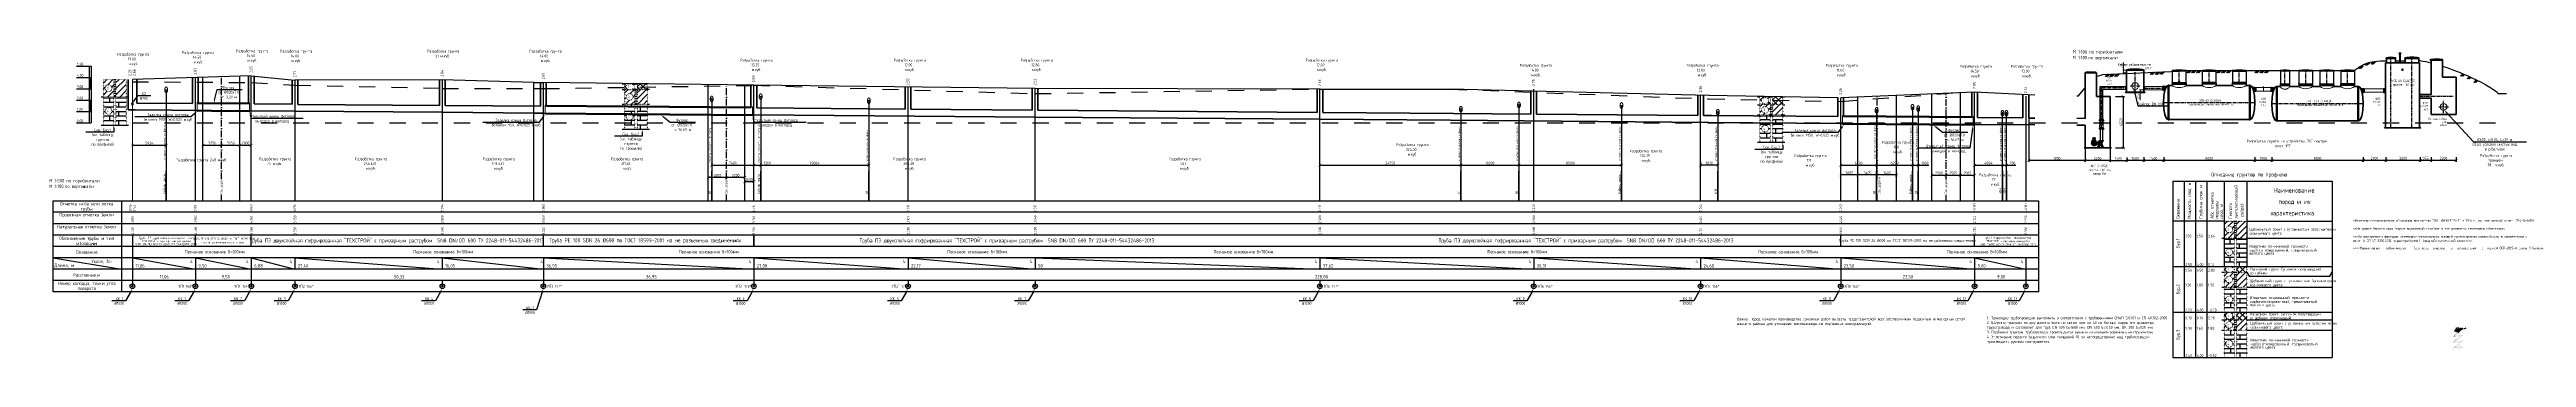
# Model space of a CAD drawing. Header units: millimetres. Extents: x 20530103 to 31271019, y 32092698 to 33532929.
# Drawn here: x 26069149 to 26286580, y 33117359 to 33144439 of the extents above; entities that cross this region are included whole.
import ezdxf
from ezdxf import colors
from ezdxf.entities.mleader import LeaderData, LeaderLine
from ezdxf.math import Vec2, Vec3

# ---------------------------------------------------------------- set-up
doc = ezdxf.new("R2010")
doc.units = ezdxf.units.MM
for name, pattern in [('ACAD_ISO10W100', [18.5, 12, -3, 0.5, -3]), ('CENTER', [50.8, 31.75, -6.35, 6.35, -6.35]), ('K5LT_BASIC', [0]), ('K5LT_THIN', [0]), ('L1', [1, 0, 1]), ('L2', [1, 0, 1]), ('L3', [1, 0, 1]), ('осевая', [50.8, 31.75, -6.35, 6.35, -6.35]), ('Штриховая', [2822.222233, 1411.111116, -1411.111116])]:
    doc.linetypes.add(name, pattern=pattern)
for name, color, linetype in [('CL', 1, 'CENTER'), ('G', 3, 'Continuous'), ('Mitat', 1, 'Continuous'), ('R', 1, 'Continuous'), ('Выноски', 7, 'Continuous'), ('Разработка грунта', 8, 'Continuous'), ('Рамка и штамп', 7, 'Continuous'), ('Системный слой', 7, 'Continuous')]:
    doc.layers.add(name, color=color, linetype=linetype)
for name, color, linetype, lineweight in [('К1', 30, 'Continuous', 40), ('подпись', 7, 'Continuous', 25), ('Труба профиль', 7, 'Continuous', 50), ('эколайн', 7, 'Continuous', 30)]:
    doc.layers.add(name, color=color, linetype=linetype, lineweight=lineweight)
doc.styles.add('ARTEM Arial', font='simplex.shx')
doc.styles.add('GOST 2.304', font='GOST.TTF')
doc.styles.get("Standard").update_dxf_attribs({"font": 'arial.ttf'})
doc.dimstyles.new('ARTEM', dxfattribs={"dimtxt": 70, "dimasz": 50, "dimexe": 35, "dimexo": 15, "dimgap": 10, "dimtad": 1, "dimdec": 0, "dimtxsty": 'ARTEM Arial', "dimcen": 2.5, "dimclrd": 7, "dimclre": 7, "dimclrt": 7, "dimadec": 0, "dimazin": 0, "dimtfac": 1, "dimtdec": 0, "dimtmove": 0, "dimatfit": 3, "dimfxl": 1, "dimlwd": 15, "dimlwe": 15, "dimarcsym": 0})
doc.dimstyles.new('ISO-25', dxfattribs={"dimtxt": 2.5, "dimasz": 2.5, "dimexe": 1.25, "dimexo": 0.625, "dimtad": 1, "dimtxsty": 'Standard', "dimcen": 2.5, "dimadec": 0, "dimazin": 0, "dimtfac": 1, "dimtmove": 0, "dimatfit": 3, "dimfxl": 1, "dimarcsym": 0})

# ---------------------------------------------------------------- blocks, each defined once
blk = doc.blocks.new('_ArchTick')
at = {"color": 0, "linetype": 'ByBlock', "const_width": 0.15}
blk.add_lwpolyline([(-0.5, -0.5), (0.5, 0.5)], dxfattribs=at)
blk = doc.blocks.new('*D62')
at = {"color": 0, "lineweight": -2, "transparency": 16777216}
for p, q in [((26082610, 33136087), (26082610, 33136150)), ((26082610, 33136025), (26084235, 33136025)), ((26084235, 33136087), (26084235, 33136150))]:
    blk.add_line(p, q, dxfattribs=at)
at = {"color": 0, "lineweight": -2, "transparency": 16777216, "xscale": 250, "yscale": 250, "zscale": 250, "rotation": 180}
blk.add_blockref('_ArchTick', (26082610, 33136025), dxfattribs=at)
at = {"color": 0, "lineweight": -2, "transparency": 16777216, "xscale": 250, "yscale": 250, "zscale": 250}
blk.add_blockref('_ArchTick', (26084235, 33136025), dxfattribs=at)
at = {"color": 0, "transparency": 16777216, "insert": (26083422, 33136212), "char_height": 250, "attachment_point": 5, "style": 'GOST 2.304'}
blk.add_mtext('3250', dxfattribs=at)
blk = doc.blocks.new('*D63')
at = {"color": 0, "lineweight": -2, "transparency": 16777216}
for p, q in [((26084235, 33136087), (26084235, 33136150)), ((26084235, 33136025), (26085860, 33136025)), ((26085860, 33136087), (26085860, 33136150))]:
    blk.add_line(p, q, dxfattribs=at)
at = {"color": 0, "lineweight": -2, "transparency": 16777216, "xscale": 250, "yscale": 250, "zscale": 250, "rotation": 180}
blk.add_blockref('_ArchTick', (26084235, 33136025), dxfattribs=at)
at = {"color": 0, "lineweight": -2, "transparency": 16777216, "xscale": 250, "yscale": 250, "zscale": 250}
blk.add_blockref('_ArchTick', (26085860, 33136025), dxfattribs=at)
at = {"color": 0, "transparency": 16777216, "insert": (26085047, 33136212), "char_height": 250, "attachment_point": 5, "style": 'GOST 2.304'}
blk.add_mtext('3250', dxfattribs=at)
blk = doc.blocks.new('*D64')
at = {"color": 0, "lineweight": -2, "transparency": 16777216}
for p, q in [((26085860, 33136088), (26085860, 33136151)), ((26085860, 33136026), (26086860, 33136026)), ((26086860, 33136088), (26086860, 33136151))]:
    blk.add_line(p, q, dxfattribs=at)
at = {"color": 0, "lineweight": -2, "transparency": 16777216, "xscale": 250, "yscale": 250, "zscale": 250, "rotation": 180}
blk.add_blockref('_ArchTick', (26085860, 33136026), dxfattribs=at)
at = {"color": 0, "lineweight": -2, "transparency": 16777216, "xscale": 250, "yscale": 250, "zscale": 250}
blk.add_blockref('_ArchTick', (26086860, 33136026), dxfattribs=at)
at = {"color": 0, "transparency": 16777216, "insert": (26086360, 33136214), "char_height": 250, "attachment_point": 5, "style": 'GOST 2.304'}
blk.add_mtext('2000', dxfattribs=at)
blk = doc.blocks.new('*D71')
at = {"color": 0, "lineweight": -2, "transparency": 16777216}
for p, q in [((26127275, 33134326), (26127275, 33134388)), ((26127275, 33134263), (26130975, 33134263)), ((26130975, 33134326), (26130975, 33134388))]:
    blk.add_line(p, q, dxfattribs=at)
at = {"color": 0, "lineweight": -2, "transparency": 16777216, "xscale": 250, "yscale": 250, "zscale": 250, "rotation": 180}
blk.add_blockref('_ArchTick', (26127275, 33134263), dxfattribs=at)
at = {"color": 0, "lineweight": -2, "transparency": 16777216, "xscale": 250, "yscale": 250, "zscale": 250}
blk.add_blockref('_ArchTick', (26130975, 33134263), dxfattribs=at)
at = {"color": 0, "transparency": 16777216, "insert": (26129125, 33134451), "char_height": 250, "attachment_point": 5, "style": 'GOST 2.304'}
blk.add_mtext('7400', dxfattribs=at)
blk = doc.blocks.new('*D72')
at = {"color": 0, "lineweight": -2, "transparency": 16777216}
for p, q in [((26130975, 33134326), (26130975, 33134388)), ((26130975, 33134263), (26131575, 33134263)), ((26131575, 33134326), (26131575, 33134388)), ((26131575, 33134263), (26132504, 33134263))]:
    blk.add_line(p, q, dxfattribs=at)
at = {"color": 0, "lineweight": -2, "transparency": 16777216, "xscale": 250, "yscale": 250, "zscale": 250, "rotation": 180}
blk.add_blockref('_ArchTick', (26130975, 33134263), dxfattribs=at)
at = {"color": 0, "lineweight": -2, "transparency": 16777216, "xscale": 250, "yscale": 250, "zscale": 250}
blk.add_blockref('_ArchTick', (26131575, 33134263), dxfattribs=at)
at = {"color": 0, "transparency": 16777216, "insert": (26132164, 33134451), "char_height": 250, "attachment_point": 5, "style": 'GOST 2.304'}
blk.add_mtext('1200', dxfattribs=at)
blk = doc.blocks.new('*D73')
at = {"color": 0, "lineweight": -2, "transparency": 16777216}
for p, q in [((26131572, 33134263), (26141074, 33134263)), ((26131572, 33134200), (26131572, 33134138)), ((26141074, 33134325), (26141074, 33134388))]:
    blk.add_line(p, q, dxfattribs=at)
at = {"color": 0, "lineweight": -2, "transparency": 16777216, "xscale": 250, "yscale": 250, "zscale": 250, "rotation": 180}
blk.add_blockref('_ArchTick', (26131572, 33134263), dxfattribs=at)
at = {"color": 0, "lineweight": -2, "transparency": 16777216, "xscale": 250, "yscale": 250, "zscale": 250}
blk.add_blockref('_ArchTick', (26141074, 33134263), dxfattribs=at)
at = {"color": 0, "transparency": 16777216, "insert": (26136323, 33134450), "char_height": 250, "attachment_point": 5, "style": 'GOST 2.304'}
blk.add_mtext('19004', dxfattribs=at)
blk = doc.blocks.new('*D74')
at = {"color": 0, "lineweight": -2, "transparency": 16777216}
for p, q in [((26180665, 33134325), (26180665, 33134388)), ((26180665, 33134263), (26193040, 33134263)), ((26193040, 33134200), (26193040, 33134138))]:
    blk.add_line(p, q, dxfattribs=at)
at = {"color": 0, "lineweight": -2, "transparency": 16777216, "xscale": 250, "yscale": 250, "zscale": 250, "rotation": 180}
blk.add_blockref('_ArchTick', (26180665, 33134263), dxfattribs=at)
at = {"color": 0, "lineweight": -2, "transparency": 16777216, "xscale": 250, "yscale": 250, "zscale": 250}
blk.add_blockref('_ArchTick', (26193040, 33134263), dxfattribs=at)
at = {"color": 0, "transparency": 16777216, "insert": (26186852, 33134450), "char_height": 250, "attachment_point": 5, "style": 'GOST 2.304'}
blk.add_mtext('24750', dxfattribs=at)
blk = doc.blocks.new('*D75')
at = {"color": 0, "lineweight": -2, "transparency": 16777216}
for p, q in [((26193040, 33134325), (26193040, 33134388)), ((26193040, 33134263), (26198140, 33134263)), ((26198140, 33134306), (26198140, 33134138))]:
    blk.add_line(p, q, dxfattribs=at)
at = {"color": 0, "lineweight": -2, "transparency": 16777216, "xscale": 250, "yscale": 250, "zscale": 250, "rotation": 180}
blk.add_blockref('_ArchTick', (26193040, 33134263), dxfattribs=at)
at = {"color": 0, "lineweight": -2, "transparency": 16777216, "xscale": 250, "yscale": 250, "zscale": 250}
blk.add_blockref('_ArchTick', (26198140, 33134263), dxfattribs=at)
at = {"color": 0, "transparency": 16777216, "insert": (26195590, 33134450), "char_height": 250, "attachment_point": 5, "style": 'GOST 2.304'}
blk.add_mtext('10200', dxfattribs=at)
blk = doc.blocks.new('*D76')
at = {"color": 0, "lineweight": -2, "transparency": 16777216}
for p, q in [((26198140, 33134325), (26198140, 33134388)), ((26198140, 33134263), (26207140, 33134263)), ((26207140, 33134325), (26207140, 33134388))]:
    blk.add_line(p, q, dxfattribs=at)
at = {"color": 0, "lineweight": -2, "transparency": 16777216, "xscale": 250, "yscale": 250, "zscale": 250, "rotation": 180}
blk.add_blockref('_ArchTick', (26198140, 33134263), dxfattribs=at)
at = {"color": 0, "lineweight": -2, "transparency": 16777216, "xscale": 250, "yscale": 250, "zscale": 250}
blk.add_blockref('_ArchTick', (26207140, 33134263), dxfattribs=at)
at = {"color": 0, "transparency": 16777216, "insert": (26202640, 33134450), "char_height": 250, "attachment_point": 5, "style": 'GOST 2.304'}
blk.add_mtext('18000', dxfattribs=at)
blk = doc.blocks.new('*D77')
at = {"color": 0, "lineweight": -2, "transparency": 16777216}
for p, q in [((26214085, 33134568), (26214085, 33134138)), ((26215595, 33134568), (26215595, 33134138)), ((26215595, 33134263), (26214085, 33134263))]:
    blk.add_line(p, q, dxfattribs=at)
at = {"color": 0, "lineweight": -2, "transparency": 16777216, "xscale": 250, "yscale": 250, "zscale": 250, "rotation": 180}
blk.add_blockref('_ArchTick', (26214085, 33134263), dxfattribs=at)
at = {"color": 0, "lineweight": -2, "transparency": 16777216, "xscale": 250, "yscale": 250, "zscale": 250}
blk.add_blockref('_ArchTick', (26215595, 33134263), dxfattribs=at)
at = {"color": 0, "transparency": 16777216, "insert": (26214840, 33134450), "char_height": 250, "attachment_point": 5, "style": 'GOST 2.304'}
blk.add_mtext('3020', dxfattribs=at)
blk = doc.blocks.new('*D78')
at = {"color": 0, "lineweight": -2, "transparency": 16777216}
for p, q in [((26226385, 33134325), (26226385, 33134388)), ((26226385, 33134263), (26229535, 33134263)), ((26229535, 33134325), (26229535, 33134388))]:
    blk.add_line(p, q, dxfattribs=at)
at = {"color": 0, "lineweight": -2, "transparency": 16777216, "xscale": 250, "yscale": 250, "zscale": 250, "rotation": 180}
blk.add_blockref('_ArchTick', (26226385, 33134263), dxfattribs=at)
at = {"color": 0, "lineweight": -2, "transparency": 16777216, "xscale": 250, "yscale": 250, "zscale": 250}
blk.add_blockref('_ArchTick', (26229535, 33134263), dxfattribs=at)
at = {"color": 0, "transparency": 16777216, "insert": (26227960, 33134450), "char_height": 250, "attachment_point": 5, "style": 'GOST 2.304'}
blk.add_mtext('6300', dxfattribs=at)
blk = doc.blocks.new('*D79')
at = {"color": 0, "lineweight": -2, "transparency": 16777216}
for p, q in [((26229535, 33134325), (26229535, 33134388)), ((26229535, 33134263), (26232684, 33134263)), ((26232684, 33134325), (26232684, 33134388))]:
    blk.add_line(p, q, dxfattribs=at)
at = {"color": 0, "lineweight": -2, "transparency": 16777216, "xscale": 250, "yscale": 250, "zscale": 250, "rotation": 180}
blk.add_blockref('_ArchTick', (26229535, 33134263), dxfattribs=at)
at = {"color": 0, "lineweight": -2, "transparency": 16777216, "xscale": 250, "yscale": 250, "zscale": 250}
blk.add_blockref('_ArchTick', (26232684, 33134263), dxfattribs=at)
at = {"color": 0, "transparency": 16777216, "insert": (26231109, 33134450), "char_height": 250, "attachment_point": 5, "style": 'GOST 2.304'}
blk.add_mtext('6299', dxfattribs=at)
blk = doc.blocks.new('*D80')
at = {"color": 0, "lineweight": -2, "transparency": 16777216}
for p, q in [((26232684, 33134325), (26232684, 33134388)), ((26232684, 33134263), (26233184, 33134263)), ((26233184, 33134325), (26233184, 33134388)), ((26233184, 33134263), (26234113, 33134263))]:
    blk.add_line(p, q, dxfattribs=at)
at = {"color": 0, "lineweight": -2, "transparency": 16777216, "xscale": 250, "yscale": 250, "zscale": 250, "rotation": 180}
blk.add_blockref('_ArchTick', (26232684, 33134263), dxfattribs=at)
at = {"color": 0, "lineweight": -2, "transparency": 16777216, "xscale": 250, "yscale": 250, "zscale": 250}
blk.add_blockref('_ArchTick', (26233184, 33134263), dxfattribs=at)
at = {"color": 0, "transparency": 16777216, "insert": (26233774, 33134450), "char_height": 250, "attachment_point": 5, "style": 'GOST 2.304'}
blk.add_mtext('1000', dxfattribs=at)
blk = doc.blocks.new('*D81')
at = {"color": 0, "lineweight": -2, "transparency": 16777216}
for p, q in [((26238135, 33134325), (26238135, 33134388)), ((26238135, 33134263), (26240582, 33134263)), ((26240582, 33134325), (26240582, 33134388))]:
    blk.add_line(p, q, dxfattribs=at)
at = {"color": 0, "lineweight": -2, "transparency": 16777216, "xscale": 250, "yscale": 250, "zscale": 250, "rotation": 180}
blk.add_blockref('_ArchTick', (26238135, 33134263), dxfattribs=at)
at = {"color": 0, "lineweight": -2, "transparency": 16777216, "xscale": 250, "yscale": 250, "zscale": 250}
blk.add_blockref('_ArchTick', (26240582, 33134263), dxfattribs=at)
at = {"color": 0, "transparency": 16777216, "insert": (26239358, 33134450), "char_height": 250, "attachment_point": 5, "style": 'GOST 2.304'}
blk.add_mtext('4894', dxfattribs=at)
blk = doc.blocks.new('*D82')
at = {"color": 0, "lineweight": -2, "transparency": 16777216}
for p, q in [((26240582, 33134263), (26240935, 33134263)), ((26240582, 33134201), (26240582, 33134138)), ((26240935, 33134325), (26240935, 33134388)), ((26240935, 33134263), (26241756, 33134263))]:
    blk.add_line(p, q, dxfattribs=at)
at = {"color": 0, "lineweight": -2, "transparency": 16777216, "xscale": 250, "yscale": 250, "zscale": 250, "rotation": 180}
blk.add_blockref('_ArchTick', (26240582, 33134263), dxfattribs=at)
at = {"color": 0, "lineweight": -2, "transparency": 16777216, "xscale": 250, "yscale": 250, "zscale": 250}
blk.add_blockref('_ArchTick', (26240935, 33134263), dxfattribs=at)
at = {"color": 0, "transparency": 16777216, "insert": (26241470, 33134450), "char_height": 250, "attachment_point": 5, "style": 'GOST 2.304'}
blk.add_mtext('706', dxfattribs=at)
blk = doc.blocks.new('Косов')
at = {"layer": 'подпись', "color": 5, "lineweight": 30, "const_width": 0.0751}
blk.add_lwpolyline([(0, 0), (-0.1, -0.2), (-0.1, -0.4), (-0.2, -0.5), (-0.3, -0.6), (-0.3, -0.8), (-0.4, -0.9), (-0.4, -1), (-0.5, -1.1), (-0.5, -1.2), (-0.6, -1.3), (-0.6, -1.3), (-0.7, -1.4), (-0.8, -1.5), (-0.9, -1.6), (-1, -1.7), (-1.1, -1.8), (-1.2, -1.9), (-1.4, -2.1), (-1.6, -2.2), (-1.8, -2.3), (-1.9, -2.4), (-2.1, -2.5), (-2.3, -2.7), (-2.5, -2.8), (-2.7, -2.9), (-2.8, -3), (-2.9, -3.1), (-2.9, -3.1), (-2.9, -3.1), (-2.7, -3), (-2.5, -2.8), (-2, -2.6), (-1.5, -2.2), (-0.8, -1.8), (-0.1, -1.3), (0.6, -0.8), (1.2, -0.4), (1.8, 0), (2.1, 0.2), (2.3, 0.4), (2.2, 0.3), (1.8, 0.1), (1.4, -0.1), (0.8, -0.5), (0.1, -0.9), (-0.5, -1.3), (-1.1, -1.7), (-1.5, -2.1), (-1.8, -2.4), (-1.9, -2.6), (-1.9, -2.7), (-1.8, -2.8), (-1.7, -2.8), (-1.5, -2.9), (-1.2, -2.8), (-1, -2.8), (-0.8, -2.8), (-0.7, -2.7), (-0.6, -2.7), (-0.5, -2.6), (-0.4, -2.6), (-0.3, -2.5), (-0.3, -2.5), (-0.3, -2.4), (-0.2, -2.4), (-0.2, -2.4), (-0.2, -2.3), (-0.2, -2.3), (-0.2, -2.3), (-0.2, -2.3), (-0.2, -2.4), (-0.2, -2.4), (-0.2, -2.4), (-0.2, -2.5), (-0.2, -2.5), (-0.2, -2.5), (-0.2, -2.6), (-0.2, -2.6), (-0.2, -2.6), (-0.2, -2.6), (-0.2, -2.6), (-0.2, -2.5), (-0.2, -2.5), (-0.2, -2.4), (-0.3, -2.4), (-0.3, -2.4), (-0.3, -2.3), (-0.3, -2.3), (-0.3, -2.3), (-0.3, -2.3), (-0.3, -2.3), (-0.2, -2.4), (-0.2, -2.4), (-0.1, -2.4), (0, -2.4), (0.2, -2.4), (0.4, -2.3), (0.6, -2.3), (0.8, -2.2), (1, -2.1), (1.2, -2), (1.4, -2), (1.5, -1.9), (1.6, -1.9), (1.6, -1.9), (1.5, -2), (1.5, -2), (1.4, -2.1), (1.3, -2.2), (1.2, -2.2), (1.2, -2.2), (1.2, -2.3), (1.3, -2.2), (1.5, -2.2), (1.7, -2.1), (2, -2), (2.2, -1.9), (2.5, -1.9), (2.6, -1.8), (2.8, -1.8), (2.8, -1.8), (2.8, -1.8), (2.8, -1.8), (2.8, -1.9), (2.7, -1.9), (2.7, -2), (2.7, -2), (2.8, -1.9), (3, -1.9), (3.3, -1.7), (3.6, -1.6), (3.9, -1.5), (4.2, -1.3), (4.5, -1.2), (4.7, -1.1), (4.9, -1.1), (5, -1.1), (5, -1.2), (4.9, -1.3), (4.8, -1.5), (4.6, -1.6), (4.4, -1.8), (4.2, -2.1), (3.9, -2.3), (3.7, -2.5), (3.4, -2.7), (3.1, -2.9), (2.9, -3.1), (2.6, -3.2), (2.4, -3.4), (2.2, -3.5), (2.1, -3.6), (1.9, -3.7), (1.8, -3.7), (1.8, -3.8), (1.8, -3.7), (1.9, -3.7), (2, -3.6), (2.2, -3.5), (2.4, -3.3), (2.8, -3.1), (3.2, -2.9), (3.6, -2.6), (4.1, -2.4), (4.7, -2.2), (5.3, -2), (5.9, -1.9), (6.5, -1.9)], dxfattribs=at)
blk = doc.blocks.new('Драничников')
at = {"layer": 'подпись', "color": 5, "lineweight": 30}
for points in [[(1.9, 2), (0.9, 1.1), (0.3, 0.6), (0, 0.2), (-0.1, 0), (0, 0), (0.2, 0), (0.4, 0.1), (0.7, 0.3), (1, 0.4), (1.2, 0.5), (1.5, 0.6), (1.7, 0.7), (1.9, 0.8), (2.1, 0.9), (2.3, 1), (2.4, 1.1), (2.6, 1.2), (2.8, 1.3), (2.9, 1.4), (3, 1.5), (3.2, 1.6), (3.3, 1.6), (3.4, 1.7), (3.5, 1.8), (3.6, 1.9), (3.7, 1.9), (3.8, 2), (3.9, 2.1), (4, 2.1), (4, 2.2), (4.1, 2.2), (4.1, 2.3), (4.2, 2.3), (4.2, 2.3), (4.2, 2.4), (4.2, 2.4), (4.3, 2.4), (4.3, 2.4), (4.3, 2.5), (4.3, 2.5), (4.3, 2.5), (4.3, 2.5), (4.3, 2.5), (4.2, 2.6), (4.2, 2.6), (4.2, 2.6), (4.2, 2.6), (4.2, 2.6), (4.2, 2.6), (4.1, 2.6), (4.1, 2.6), (4.1, 2.6), (4, 2.6), (3.9, 2.6), (3.8, 2.6), (3.7, 2.6), (3.6, 2.6), (3.4, 2.6), (3.2, 2.6), (2.9, 2.6), (2.6, 2.6), (2.2, 2.6), (1.7, 2.5), (1.1, 2.5)], [(5.3, 2.6), (5.5, 2.6), (5.7, 2.6), (5.9, 2.6), (6, 2.6), (6.1, 2.6), (6.1, 2.6), (6.2, 2.6), (6.2, 2.5), (6.2, 2.5), (6.2, 2.5), (6.3, 2.5), (6.3, 2.5), (6.3, 2.5), (6.3, 2.5), (6.3, 2.5), (6.3, 2.4), (6.3, 2.4), (6.3, 2.4), (6.3, 2.4), (6.2, 2.3), (6.2, 2.3), (6.1, 2.2), (6, 2.2), (5.9, 2.1), (5.8, 2), (5.6, 1.9), (5.4, 1.9), (5.2, 1.8), (5, 1.7), (4.8, 1.6), (4.6, 1.5), (4.5, 1.4), (4.4, 1.3), (4.3, 1.3), (4.3, 1.2), (4.2, 1.2), (4.2, 1.2), (4.2, 1.2), (4.2, 1.1), (4.3, 1.1), (4.3, 1.1), (4.3, 1.1), (4.3, 1.1), (4.4, 1), (4.4, 1), (4.4, 1), (4.4, 1), (4.5, 0.9), (4.5, 0.9), (4.5, 0.9), (4.5, 0.8), (4.5, 0.8), (4.5, 0.7), (4.5, 0.7), (4.5, 0.6), (4.5, 0.5), (4.5, 0.5), (4.4, 0.4), (4.4, 0.4), (4.3, 0.3), (4.3, 0.2), (4.2, 0.2), (4.1, 0.1), (4, 0), (3.9, 0), (3.7, -0.1), (3.6, -0.2), (3.4, -0.2), (3.3, -0.3), (3.1, -0.3), (3, -0.4), (2.8, -0.4), (2.7, -0.5), (2.5, -0.5), (2.4, -0.5), (2.3, -0.6), (2.1, -0.6), (2, -0.6), (1.9, -0.6), (1.8, -0.7), (1.8, -0.7), (1.7, -0.7), (1.6, -0.7), (1.6, -0.7), (1.5, -0.7), (1.5, -0.7), (1.5, -0.7), (1.4, -0.7), (1.4, -0.7), (1.4, -0.7), (1.4, -0.7), (1.4, -0.6), (1.4, -0.6), (1.4, -0.6), (1.4, -0.6), (1.4, -0.6), (1.4, -0.6), (1.5, -0.5), (1.5, -0.5), (1.5, -0.5), (1.6, -0.4), (1.7, -0.4), (1.9, -0.3), (2, -0.2), (2.3, -0.2), (2.5, -0.1), (2.8, 0), (3.1, 0.2), (3.4, 0.3), (3.7, 0.4), (4, 0.5), (4.3, 0.6), (4.5, 0.7), (4.8, 0.8), (5, 0.9), (5.2, 1), (5.4, 1.1), (5.6, 1.2), (5.7, 1.2), (5.9, 1.3), (6.1, 1.4), (6.2, 1.4), (6.3, 1.5), (6.5, 1.6), (6.6, 1.6), (6.7, 1.7), (6.9, 1.8), (7, 1.8), (7.1, 1.9), (7.2, 1.9), (7.3, 2), (7.4, 2), (7.5, 2.1), (7.5, 2.1), (7.6, 2.2), (7.7, 2.2), (7.7, 2.3), (7.8, 2.3), (7.8, 2.3), (7.9, 2.4), (7.9, 2.4), (7.9, 2.4), (7.9, 2.4), (7.9, 2.4), (7.9, 2.5), (7.9, 2.5), (7.8, 2.5), (7.8, 2.5), (7.7, 2.5), (7.7, 2.4), (7.6, 2.4), (7.6, 2.4), (7.5, 2.3), (7.4, 2.2), (7.1, 2), (6.8, 1.7), (6.2, 1.2), (5.5, 0.5), (4.4, -0.4), (3, -1.7)], [(9, 2), (11.2, 3.1)]]:
    blk.add_lwpolyline(points, dxfattribs=at)
blk = doc.blocks.new('*D90')
at = {"color": 0, "lineweight": -2, "transparency": 16777216}
for p, q in [((26130175, 33132883), (26130175, 33132946)), ((26130175, 33132821), (26130975, 33132821)), ((26130975, 33132883), (26130975, 33132946))]:
    blk.add_line(p, q, dxfattribs=at)
at = {"color": 0, "lineweight": -2, "transparency": 16777216, "xscale": 250, "yscale": 250, "zscale": 250, "rotation": 180}
blk.add_blockref('_ArchTick', (26130175, 33132821), dxfattribs=at)
at = {"color": 0, "lineweight": -2, "transparency": 16777216, "xscale": 250, "yscale": 250, "zscale": 250}
blk.add_blockref('_ArchTick', (26130975, 33132821), dxfattribs=at)
at = {"color": 0, "transparency": 16777216, "insert": (26130575, 33133009), "char_height": 250, "attachment_point": 5, "style": 'GOST 2.304'}
blk.add_mtext('1600', dxfattribs=at)
blk = doc.blocks.new('*D91')
at = {"color": 0, "lineweight": -2, "transparency": 16777216}
for p, q in [((26128575, 33133238), (26128575, 33133313)), ((26130175, 33133188), (26128575, 33133188)), ((26130175, 33133250), (26130175, 33133313))]:
    blk.add_line(p, q, dxfattribs=at)
at = {"color": 0, "lineweight": -2, "transparency": 16777216, "xscale": 250, "yscale": 250, "zscale": 250, "rotation": 180}
blk.add_blockref('_ArchTick', (26128575, 33133188), dxfattribs=at)
at = {"color": 0, "lineweight": -2, "transparency": 16777216, "xscale": 250, "yscale": 250, "zscale": 250}
blk.add_blockref('_ArchTick', (26130175, 33133188), dxfattribs=at)
at = {"color": 0, "transparency": 16777216, "insert": (26129375, 33133375), "char_height": 250, "attachment_point": 5, "style": 'GOST 2.304'}
blk.add_mtext('3200', dxfattribs=at)
blk = doc.blocks.new('*D92')
at = {"color": 0, "lineweight": -2, "transparency": 16777216}
for p, q in [((26126975, 33132939), (26126975, 33133313)), ((26128575, 33133188), (26126975, 33133188)), ((26128575, 33133250), (26128575, 33133313))]:
    blk.add_line(p, q, dxfattribs=at)
at = {"color": 0, "lineweight": -2, "transparency": 16777216, "xscale": 250, "yscale": 250, "zscale": 250, "rotation": 180}
blk.add_blockref('_ArchTick', (26126975, 33133188), dxfattribs=at)
at = {"color": 0, "lineweight": -2, "transparency": 16777216, "xscale": 250, "yscale": 250, "zscale": 250}
blk.add_blockref('_ArchTick', (26128575, 33133188), dxfattribs=at)
at = {"color": 0, "transparency": 16777216, "insert": (26127775, 33133375), "char_height": 250, "attachment_point": 5, "style": 'GOST 2.304'}
blk.add_mtext('3200', dxfattribs=at)
blk = doc.blocks.new('*D93')
at = {"color": 0, "lineweight": -2, "transparency": 16777216}
for p, q in [((26229585, 33133474), (26229585, 33133536)), ((26231285, 33133411), (26229585, 33133411)), ((26231285, 33133349), (26231285, 33133286))]:
    blk.add_line(p, q, dxfattribs=at)
at = {"color": 0, "lineweight": -2, "transparency": 16777216, "xscale": 250, "yscale": 250, "zscale": 250, "rotation": 180}
blk.add_blockref('_ArchTick', (26229585, 33133411), dxfattribs=at)
at = {"color": 0, "lineweight": -2, "transparency": 16777216, "xscale": 250, "yscale": 250, "zscale": 250}
blk.add_blockref('_ArchTick', (26231285, 33133411), dxfattribs=at)
at = {"color": 0, "transparency": 16777216, "insert": (26230435, 33133599), "char_height": 250, "attachment_point": 5, "style": 'GOST 2.304'}
blk.add_mtext('3400', dxfattribs=at)
blk = doc.blocks.new('*D94')
at = {"color": 0, "lineweight": -2, "transparency": 16777216}
for p, q in [((26227885, 33133474), (26227885, 33133536)), ((26229587, 33133411), (26227885, 33133411)), ((26229587, 33133474), (26229587, 33133536))]:
    blk.add_line(p, q, dxfattribs=at)
at = {"color": 0, "lineweight": -2, "transparency": 16777216, "xscale": 250, "yscale": 250, "zscale": 250, "rotation": 180}
blk.add_blockref('_ArchTick', (26227885, 33133411), dxfattribs=at)
at = {"color": 0, "lineweight": -2, "transparency": 16777216, "xscale": 250, "yscale": 250, "zscale": 250}
blk.add_blockref('_ArchTick', (26229587, 33133411), dxfattribs=at)
at = {"color": 0, "transparency": 16777216, "insert": (26228736, 33133599), "char_height": 250, "attachment_point": 5, "style": 'GOST 2.304'}
blk.add_mtext('3405', dxfattribs=at)
blk = doc.blocks.new('*D95')
at = {"color": 0, "lineweight": -2, "transparency": 16777216}
for p, q in [((26226385, 33133474), (26226385, 33133537)), ((26227887, 33133412), (26226385, 33133412)), ((26227887, 33133474), (26227887, 33133537))]:
    blk.add_line(p, q, dxfattribs=at)
at = {"color": 0, "lineweight": -2, "transparency": 16777216, "xscale": 250, "yscale": 250, "zscale": 250, "rotation": 180}
blk.add_blockref('_ArchTick', (26226385, 33133412), dxfattribs=at)
at = {"color": 0, "lineweight": -2, "transparency": 16777216, "xscale": 250, "yscale": 250, "zscale": 250}
blk.add_blockref('_ArchTick', (26227887, 33133412), dxfattribs=at)
at = {"color": 0, "transparency": 16777216, "insert": (26227136, 33133599), "char_height": 250, "attachment_point": 5, "style": 'GOST 2.304'}
blk.add_mtext('3005', dxfattribs=at)
blk = doc.blocks.new('*D96')
at = {"color": 0, "lineweight": -2, "transparency": 16777216}
for p, q in [((26234385, 33133451), (26234385, 33133513)), ((26234385, 33133388), (26235635, 33133388)), ((26235635, 33133451), (26235635, 33133513))]:
    blk.add_line(p, q, dxfattribs=at)
at = {"color": 0, "lineweight": -2, "transparency": 16777216, "xscale": 250, "yscale": 250, "zscale": 250, "rotation": 180}
blk.add_blockref('_ArchTick', (26234385, 33133388), dxfattribs=at)
at = {"color": 0, "lineweight": -2, "transparency": 16777216, "xscale": 250, "yscale": 250, "zscale": 250}
blk.add_blockref('_ArchTick', (26235635, 33133388), dxfattribs=at)
at = {"color": 0, "transparency": 16777216, "insert": (26235010, 33133576), "char_height": 250, "attachment_point": 5, "style": 'GOST 2.304'}
blk.add_mtext('2500', dxfattribs=at)
blk = doc.blocks.new('*D97')
at = {"color": 0, "lineweight": -2, "transparency": 16777216}
for p, q in [((26235632, 33133451), (26235632, 33133513)), ((26235632, 33133388), (26236885, 33133388)), ((26236885, 33133451), (26236885, 33133513))]:
    blk.add_line(p, q, dxfattribs=at)
at = {"color": 0, "lineweight": -2, "transparency": 16777216, "xscale": 250, "yscale": 250, "zscale": 250, "rotation": 180}
blk.add_blockref('_ArchTick', (26235632, 33133388), dxfattribs=at)
at = {"color": 0, "lineweight": -2, "transparency": 16777216, "xscale": 250, "yscale": 250, "zscale": 250}
blk.add_blockref('_ArchTick', (26236885, 33133388), dxfattribs=at)
at = {"color": 0, "transparency": 16777216, "insert": (26236258, 33133576), "char_height": 250, "attachment_point": 5, "style": 'GOST 2.304'}
blk.add_mtext('2505', dxfattribs=at)
blk = doc.blocks.new('*D98')
at = {"color": 0, "lineweight": -2, "transparency": 16777216}
for p, q in [((26236882, 33133450), (26236882, 33133513)), ((26236882, 33133388), (26238135, 33133388)), ((26238135, 33133450), (26238135, 33133513))]:
    blk.add_line(p, q, dxfattribs=at)
at = {"color": 0, "lineweight": -2, "transparency": 16777216, "xscale": 250, "yscale": 250, "zscale": 250, "rotation": 180}
blk.add_blockref('_ArchTick', (26236882, 33133388), dxfattribs=at)
at = {"color": 0, "lineweight": -2, "transparency": 16777216, "xscale": 250, "yscale": 250, "zscale": 250}
blk.add_blockref('_ArchTick', (26238135, 33133388), dxfattribs=at)
at = {"color": 0, "transparency": 16777216, "insert": (26237508, 33133575), "char_height": 250, "attachment_point": 5, "style": 'GOST 2.304'}
blk.add_mtext('2505', dxfattribs=at)
blk = doc.blocks.new('*D168')
at = {"color": 5, "lineweight": 15, "transparency": 16777216}
for p, q in [((26253056, 33140878), (26252615, 33140878)), ((26252966, 33140678), (26252615, 33140678)), ((26252665, 33140878), (26252665, 33140678)), ((26252665, 33140678), (26252665, 33139995))]:
    blk.add_line(p, q, dxfattribs=at)
at = {"color": 5, "lineweight": 15, "transparency": 16777216, "xscale": 120, "yscale": 120, "zscale": 120}
for p, rotation in [((26252665, 33140878), 90), ((26252665, 33140678), 270)]:
    blk.add_blockref('_ArchTick', p, dxfattribs=dict(at, rotation=rotation))
at = {"color": 7, "lineweight": 20, "transparency": 16777216, "insert": (26252525, 33140276), "char_height": 180, "attachment_point": 5, "rotation": 90, "style": 'ARTEM Arial'}
blk.add_mtext('300', dxfattribs=at)
blk = doc.blocks.new('*D169')
at = {"color": 5, "lineweight": 15, "transparency": 16777216}
for p, q in [((26251209, 33142625), (26251209, 33143308)), ((26251445, 33142625), (26251159, 33142625)), ((26251445, 33142375), (26251159, 33142375)), ((26251209, 33142375), (26251209, 33142625))]:
    blk.add_line(p, q, dxfattribs=at)
at = {"color": 5, "lineweight": 15, "transparency": 16777216, "xscale": 120, "yscale": 120, "zscale": 120}
for p, rotation in [((26251209, 33142625), 90), ((26251209, 33142375), 270)]:
    blk.add_blockref('_ArchTick', p, dxfattribs=dict(at, rotation=rotation))
at = {"color": 7, "lineweight": 20, "transparency": 16777216, "insert": (26251069, 33143026), "char_height": 180, "attachment_point": 5, "rotation": 90, "style": 'ARTEM Arial'}
blk.add_mtext('250', dxfattribs=at)
blk = doc.blocks.new('*D172')
at = {"color": 0, "lineweight": -2, "transparency": 16777216}
for p, q in [((26250506, 33140312), (26251289, 33140312)), ((26251164, 33140312), (26251164, 33135783)), ((26250506, 33135783), (26251289, 33135783))]:
    blk.add_line(p, q, dxfattribs=at)
at = {"color": 0, "lineweight": -2, "transparency": 16777216, "xscale": 250, "yscale": 250, "zscale": 250}
for p, rotation in [((26251164, 33140312), 90), ((26251164, 33135783), 270)]:
    blk.add_blockref('_ArchTick', p, dxfattribs=dict(at, rotation=rotation))
at = {"color": 0, "transparency": 16777216, "insert": (26250977, 33138048), "char_height": 250, "attachment_point": 5, "rotation": 90, "style": 'GOST 2.304'}
blk.add_mtext('4529', dxfattribs=at)
blk = doc.blocks.new('*D175')
at = {"color": 0, "lineweight": -2, "transparency": 16777216}
for p, q in [((26254736, 33134960), (26254736, 33134548)), ((26262736, 33134673), (26254736, 33134673)), ((26262736, 33134947), (26262736, 33134548))]:
    blk.add_line(p, q, dxfattribs=at)
at = {"color": 0, "lineweight": -2, "transparency": 16777216, "xscale": 250, "yscale": 250, "zscale": 250, "rotation": 180}
blk.add_blockref('_ArchTick', (26254736, 33134673), dxfattribs=at)
at = {"color": 0, "lineweight": -2, "transparency": 16777216, "xscale": 250, "yscale": 250, "zscale": 250}
blk.add_blockref('_ArchTick', (26262736, 33134673), dxfattribs=at)
at = {"color": 0, "transparency": 16777216, "insert": (26258736, 33134860), "char_height": 250, "attachment_point": 5, "style": 'GOST 2.304'}
blk.add_mtext('8000', dxfattribs=at)
blk = doc.blocks.new('*D176')
at = {"color": 0, "lineweight": -2, "transparency": 16777216}
for p, q in [((26262736, 33134962), (26262736, 33134548)), ((26264236, 33134673), (26262736, 33134673)), ((26264236, 33134962), (26264236, 33134548))]:
    blk.add_line(p, q, dxfattribs=at)
at = {"color": 0, "lineweight": -2, "transparency": 16777216, "xscale": 250, "yscale": 250, "zscale": 250, "rotation": 180}
blk.add_blockref('_ArchTick', (26262736, 33134673), dxfattribs=at)
at = {"color": 0, "lineweight": -2, "transparency": 16777216, "xscale": 250, "yscale": 250, "zscale": 250}
blk.add_blockref('_ArchTick', (26264236, 33134673), dxfattribs=at)
at = {"color": 0, "transparency": 16777216, "insert": (26263486, 33134860), "char_height": 250, "attachment_point": 5, "style": 'GOST 2.304'}
blk.add_mtext('1500', dxfattribs=at)
blk = doc.blocks.new('*D177')
at = {"color": 0, "lineweight": -2, "transparency": 16777216}
for p, q in [((26274246, 33134983), (26274246, 33134568)), ((26277246, 33134693), (26274246, 33134693)), ((26277246, 33134983), (26277246, 33134568))]:
    blk.add_line(p, q, dxfattribs=at)
at = {"color": 0, "lineweight": -2, "transparency": 16777216, "xscale": 250, "yscale": 250, "zscale": 250, "rotation": 180}
blk.add_blockref('_ArchTick', (26274246, 33134693), dxfattribs=at)
at = {"color": 0, "lineweight": -2, "transparency": 16777216, "xscale": 250, "yscale": 250, "zscale": 250}
blk.add_blockref('_ArchTick', (26277246, 33134693), dxfattribs=at)
at = {"color": 0, "transparency": 16777216, "insert": (26275746, 33134880), "char_height": 250, "attachment_point": 5, "style": 'GOST 2.304'}
blk.add_mtext('3200', dxfattribs=at)
blk = doc.blocks.new('*D178')
at = {"color": 0, "lineweight": -2, "transparency": 16777216}
for p, q in [((26272246, 33134983), (26272246, 33134568)), ((26274246, 33134693), (26272246, 33134693)), ((26274246, 33134983), (26274246, 33134568))]:
    blk.add_line(p, q, dxfattribs=at)
at = {"color": 0, "lineweight": -2, "transparency": 16777216, "xscale": 250, "yscale": 250, "zscale": 250, "rotation": 180}
blk.add_blockref('_ArchTick', (26272246, 33134693), dxfattribs=at)
at = {"color": 0, "lineweight": -2, "transparency": 16777216, "xscale": 250, "yscale": 250, "zscale": 250}
blk.add_blockref('_ArchTick', (26274246, 33134693), dxfattribs=at)
at = {"color": 0, "transparency": 16777216, "insert": (26273246, 33134880), "char_height": 250, "attachment_point": 5, "style": 'GOST 2.304'}
blk.add_mtext('2000', dxfattribs=at)
blk = doc.blocks.new('*D179')
at = {"color": 0, "lineweight": -2, "transparency": 16777216}
for p, q in [((26278201, 33134968), (26278201, 33134568)), ((26280401, 33134693), (26278201, 33134693)), ((26280401, 33134983), (26280401, 33134568))]:
    blk.add_line(p, q, dxfattribs=at)
at = {"color": 0, "lineweight": -2, "transparency": 16777216, "xscale": 250, "yscale": 250, "zscale": 250, "rotation": 180}
blk.add_blockref('_ArchTick', (26278201, 33134693), dxfattribs=at)
at = {"color": 0, "lineweight": -2, "transparency": 16777216, "xscale": 250, "yscale": 250, "zscale": 250}
blk.add_blockref('_ArchTick', (26280401, 33134693), dxfattribs=at)
at = {"color": 0, "transparency": 16777216, "insert": (26279301, 33134880), "char_height": 250, "attachment_point": 5, "style": 'GOST 2.304'}
blk.add_mtext('2200', dxfattribs=at)
blk = doc.blocks.new('*D180')
at = {"color": 0, "lineweight": -2, "transparency": 16777216}
for p, q in [((26277246, 33134968), (26277246, 33134568)), ((26278201, 33134693), (26277246, 33134693)), ((26278201, 33134943), (26278201, 33134568))]:
    blk.add_line(p, q, dxfattribs=at)
at = {"color": 0, "lineweight": -2, "transparency": 16777216, "xscale": 250, "yscale": 250, "zscale": 250, "rotation": 180}
blk.add_blockref('_ArchTick', (26277246, 33134693), dxfattribs=at)
at = {"color": 0, "lineweight": -2, "transparency": 16777216, "xscale": 250, "yscale": 250, "zscale": 250}
blk.add_blockref('_ArchTick', (26278201, 33134693), dxfattribs=at)
at = {"color": 0, "transparency": 16777216, "insert": (26277724, 33134880), "char_height": 250, "attachment_point": 5, "style": 'GOST 2.304'}
blk.add_mtext('955', dxfattribs=at)
blk = doc.blocks.new('*D181')
at = {"color": 0, "lineweight": -2, "transparency": 16777216}
for p, q in [((26252991, 33134945), (26252991, 33134560)), ((26254736, 33134685), (26252991, 33134685)), ((26254736, 33134960), (26254736, 33134560))]:
    blk.add_line(p, q, dxfattribs=at)
at = {"color": 0, "lineweight": -2, "transparency": 16777216, "xscale": 250, "yscale": 250, "zscale": 250, "rotation": 180}
blk.add_blockref('_ArchTick', (26252991, 33134685), dxfattribs=at)
at = {"color": 0, "lineweight": -2, "transparency": 16777216, "xscale": 250, "yscale": 250, "zscale": 250}
blk.add_blockref('_ArchTick', (26254736, 33134685), dxfattribs=at)
at = {"color": 0, "transparency": 16777216, "insert": (26253863, 33134873), "char_height": 250, "attachment_point": 5, "style": 'GOST 2.304'}
blk.add_mtext('1500', dxfattribs=at)
blk = doc.blocks.new('*D182')
at = {"color": 0, "lineweight": -2, "transparency": 16777216}
for p, q in [((26251491, 33134945), (26251491, 33134560)), ((26252991, 33134685), (26251491, 33134685)), ((26252991, 33134960), (26252991, 33134560))]:
    blk.add_line(p, q, dxfattribs=at)
at = {"color": 0, "lineweight": -2, "transparency": 16777216, "xscale": 250, "yscale": 250, "zscale": 250, "rotation": 180}
blk.add_blockref('_ArchTick', (26251491, 33134685), dxfattribs=at)
at = {"color": 0, "lineweight": -2, "transparency": 16777216, "xscale": 250, "yscale": 250, "zscale": 250}
blk.add_blockref('_ArchTick', (26252991, 33134685), dxfattribs=at)
at = {"color": 0, "transparency": 16777216, "insert": (26252241, 33134873), "char_height": 250, "attachment_point": 5, "style": 'GOST 2.304'}
blk.add_mtext('1500', dxfattribs=at)
blk = doc.blocks.new('*D183')
at = {"color": 0, "lineweight": -2, "transparency": 16777216}
for p, q in [((26264236, 33134947), (26264236, 33134548)), ((26272246, 33134673), (26264236, 33134673)), ((26272246, 33134968), (26272246, 33134548))]:
    blk.add_line(p, q, dxfattribs=at)
at = {"color": 0, "lineweight": -2, "transparency": 16777216, "xscale": 250, "yscale": 250, "zscale": 250, "rotation": 180}
blk.add_blockref('_ArchTick', (26264236, 33134673), dxfattribs=at)
at = {"color": 0, "lineweight": -2, "transparency": 16777216, "xscale": 250, "yscale": 250, "zscale": 250}
blk.add_blockref('_ArchTick', (26272246, 33134673), dxfattribs=at)
at = {"color": 0, "transparency": 16777216, "insert": (26268241, 33134860), "char_height": 250, "attachment_point": 5, "style": 'GOST 2.304'}
blk.add_mtext('8000', dxfattribs=at)
blk = doc.blocks.new('*D252')
at = {"color": 0, "lineweight": -2, "transparency": 16777216}
for p, q in [((26250042, 33135721), (26250042, 33134560)), ((26250042, 33134685), (26251491, 33134685)), ((26251491, 33134945), (26251491, 33134560))]:
    blk.add_line(p, q, dxfattribs=at)
at = {"color": 0, "lineweight": -2, "transparency": 16777216, "xscale": 250, "yscale": 250, "zscale": 250, "rotation": 180}
blk.add_blockref('_ArchTick', (26250042, 33134685), dxfattribs=at)
at = {"color": 0, "lineweight": -2, "transparency": 16777216, "xscale": 250, "yscale": 250, "zscale": 250}
blk.add_blockref('_ArchTick', (26251491, 33134685), dxfattribs=at)
at = {"color": 0, "transparency": 16777216, "insert": (26250766, 33134873), "char_height": 250, "attachment_point": 5, "style": 'GOST 2.304'}
blk.add_mtext('1500', dxfattribs=at)
blk = doc.blocks.new('*D253')
at = {"color": 0, "lineweight": -2, "transparency": 16777216}
for p, q in [((26247842, 33135721), (26247842, 33134560)), ((26250042, 33134685), (26247842, 33134685)), ((26250042, 33134960), (26250042, 33134560))]:
    blk.add_line(p, q, dxfattribs=at)
at = {"color": 0, "lineweight": -2, "transparency": 16777216, "xscale": 250, "yscale": 250, "zscale": 250, "rotation": 180}
blk.add_blockref('_ArchTick', (26247842, 33134685), dxfattribs=at)
at = {"color": 0, "lineweight": -2, "transparency": 16777216, "xscale": 250, "yscale": 250, "zscale": 250}
blk.add_blockref('_ArchTick', (26250042, 33134685), dxfattribs=at)
at = {"color": 0, "transparency": 16777216, "insert": (26248942, 33134873), "char_height": 250, "attachment_point": 5, "style": 'GOST 2.304'}
blk.add_mtext('2200', dxfattribs=at)
blk = doc.blocks.new('*D254')
at = {"color": 0, "lineweight": -2, "transparency": 16777216}
for p, q in [((26242885, 33138350), (26242885, 33134560)), ((26247842, 33134685), (26242885, 33134685)), ((26247842, 33134960), (26247842, 33134560))]:
    blk.add_line(p, q, dxfattribs=at)
at = {"color": 0, "lineweight": -2, "transparency": 16777216, "xscale": 250, "yscale": 250, "zscale": 250, "rotation": 180}
blk.add_blockref('_ArchTick', (26242885, 33134685), dxfattribs=at)
at = {"color": 0, "lineweight": -2, "transparency": 16777216, "xscale": 250, "yscale": 250, "zscale": 250}
blk.add_blockref('_ArchTick', (26247842, 33134685), dxfattribs=at)
at = {"color": 0, "transparency": 16777216, "insert": (26245363, 33134873), "char_height": 250, "attachment_point": 5, "style": 'GOST 2.304'}
blk.add_mtext('1000', dxfattribs=at)
blk = doc.blocks.new('*D278')
at = {"color": 0, "lineweight": -2, "transparency": 16777216}
for p, q in [((26076425, 33136083), (26076425, 33136146)), ((26076425, 33136021), (26079387, 33136021)), ((26079387, 33136083), (26079387, 33136146))]:
    blk.add_line(p, q, dxfattribs=at)
at = {"color": 0, "lineweight": -2, "transparency": 16777216, "xscale": 250, "yscale": 250, "zscale": 250, "rotation": 180}
blk.add_blockref('_ArchTick', (26076425, 33136021), dxfattribs=at)
at = {"color": 0, "lineweight": -2, "transparency": 16777216, "xscale": 250, "yscale": 250, "zscale": 250}
blk.add_blockref('_ArchTick', (26079387, 33136021), dxfattribs=at)
at = {"color": 0, "transparency": 16777216, "insert": (26077906, 33136208), "char_height": 250, "attachment_point": 5, "style": 'GOST 2.304'}
blk.add_mtext('5924', dxfattribs=at)

msp = doc.modelspace()

# ---------------------------------------------------------------- hatches: boundary and pattern name
at = {"linetype": 'Continuous'}
h = msp.add_hatch(dxfattribs=at)
h.set_pattern_fill('SUGL_D', color=256, scale=3000, style=0)
h.set_pattern_definition([(45, (26068882.2, 33141788.03), (-265.165, 265.165), [])])
edge = h.paths.add_edge_path(flags=16)
edge.add_arc((26074332.1816, 33141038.0291), 300, 0, 360)
h.paths.add_polyline_path([(26074982.1816, 33140288.0291), (26075882.1816, 33140288.0291), (26075882.1816, 33141788.0291), (26074982.1816, 33141788.0291)])
h.paths.add_polyline_path([(26073882.1816, 33140288.0291), (26074782.1816, 33140288.0291), (26074782.1816, 33141788.0291), (26073882.1816, 33141788.0291)])
h = msp.add_hatch(dxfattribs=at)
h.set_pattern_fill('TEHNO', color=256, scale=3000, style=0)
h.set_pattern_definition([(45, (26114621.6, 33141426.77), (-265.165, 265.165), []), (135, (26114621.6, 33141426.77), (-265.165, -265.165), [])])
edge = h.paths.add_edge_path()
edge.add_arc((26120071.6106, 33141176.7716), 300, 0, 360)
h.paths.add_polyline_path([(26119621.6106, 33140926.7716), (26120521.6106, 33140926.7716), (26120521.6106, 33141426.7716), (26119621.6106, 33141426.7716)])
h.paths.add_polyline_path([(26121621.6106, 33141414.593), (26120721.6106, 33141426.7716), (26120721.6106, 33140926.7716), (26121621.6106, 33140926.7716)])
h = msp.add_hatch(dxfattribs=at)
h.set_pattern_fill('IZVEST', color=256, scale=2000, style=0)
h.set_pattern_definition([(0, (26076832.05, 33160196.6), (0, 400), []), (90, (26076832.05, 33160196.6), (-800, 400), [400, -400])])
edge = h.paths.add_edge_path(flags=16)
edge.add_arc((26074332.1816, 33139038.0291), 300, 0, 360)
h.paths.add_polyline_path([(26074982.1816, 33137788.0291), (26075882.1816, 33137788.0291), (26075882.1816, 33140288.0291), (26074982.1816, 33140288.0291)])
h.paths.add_polyline_path([(26073882.1816, 33137788.0291), (26074782.1816, 33137788.0291), (26074782.1816, 33140288.0291), (26073882.1816, 33140288.0291)])
h = msp.add_hatch(dxfattribs=at)
h.set_pattern_fill('SUGL_D', color=256, scale=3000, style=0)
h.set_pattern_definition([(45, (26114621.6, 33141426.77), (-265.165, 265.165), [])])
edge = h.paths.add_edge_path(flags=16)
edge.add_arc((26120071.6106, 33140276.7716), 300, 0, 360)
h.paths.add_polyline_path([(26120721.6106, 33139626.7716), (26121621.6106, 33139626.7716), (26121621.6106, 33140926.7716), (26120721.6106, 33140926.7716)])
h.paths.add_polyline_path([(26119621.6106, 33139626.7716), (26120521.6106, 33139626.7716), (26120521.6106, 33140926.7716), (26119621.6106, 33140926.7716)])
h = msp.add_hatch(dxfattribs=at)
h.set_pattern_fill('IZVEST', color=256, scale=2000, style=0)
h.set_pattern_definition([(0, (26114621.6, 33141426.77), (0, 400), []), (90, (26114621.6, 33141426.8), (-800, 400), [400, -400])])
edge = h.paths.add_edge_path(flags=16)
edge.add_arc((26120071.6106, 33138526.7716), 300, 0, 360)
h.paths.add_polyline_path([(26120721.6106, 33137426.7716), (26121621.6106, 33137426.7716), (26121621.6106, 33139626.7716), (26120721.6106, 33139626.7716)])
h.paths.add_polyline_path([(26119621.6106, 33137426.7716), (26120521.6106, 33137426.7716), (26120521.6106, 33139626.7716), (26119621.6106, 33139626.7716)])
h = msp.add_hatch(dxfattribs=at)
h.set_pattern_fill('TEHNO', color=256, scale=3000, style=0)
h.set_pattern_definition([(45, (26214290.14, 33140281.27), (-265.165, 265.165), []), (135, (26214290.14, 33140281.27), (-265.165, -265.165), [])])
edge = h.paths.add_edge_path(flags=16)
edge.add_arc((26219740.1353, 33139931.2715), 300, 0, 360)
h.paths.add_polyline_path([(26220390.1353, 33139581.2715), (26221290.1353, 33139581.2715), (26221290.1353, 33140281.2715), (26220390.1353, 33140281.2715)])
h.paths.add_polyline_path([(26219290.1353, 33139581.2715), (26220190.1353, 33139581.2715), (26220190.1353, 33140281.2715), (26219290.1353, 33140281.2715)])
h = msp.add_hatch(dxfattribs=at)
h.set_pattern_fill('SUGL_D', color=256, scale=3000, style=0)
h.set_pattern_definition([(45, (26214290.14, 33140281.27), (-265.165, 265.165), [])])
edge = h.paths.add_edge_path(flags=16)
edge.add_arc((26219740.1353, 33139131.2715), 300, 0, 360)
h.paths.add_polyline_path([(26220390.1353, 33138681.2715), (26221290.1353, 33138681.2715), (26221290.1353, 33139581.2715), (26220390.1353, 33139581.2715)])
h.paths.add_polyline_path([(26219290.1353, 33138681.2715), (26220190.1353, 33138681.2715), (26220190.1353, 33139581.2715), (26219290.1353, 33139581.2715)])
h = msp.add_hatch(dxfattribs=at)
h.set_pattern_fill('IZVEST', color=256, scale=2000, style=0)
h.set_pattern_definition([(0, (26214290.14, 33140281.27), (0, 400), []), (90, (26214290.1, 33140281.3), (-800, 400), [400, -400])])
edge = h.paths.add_edge_path(flags=16)
edge.add_arc((26219740.1353, 33137481.2715), 300, 0, 360)
h.paths.add_polyline_path([(26220390.1353, 33136281.2715), (26221290.1353, 33136281.2715), (26221290.1353, 33138681.2715), (26220390.1353, 33138681.2715)])
h.paths.add_polyline_path([(26219290.1353, 33136281.2715), (26220190.1353, 33136281.2715), (26220190.1353, 33138681.2715), (26219290.1353, 33138681.2715)])
h = msp.add_hatch(dxfattribs=at)
h.set_pattern_fill('SUGL_D', color=256, scale=3000, style=0)
h.set_pattern_definition([(45, (26255033.4, 33129358.85), (-265.165, 265.165), [])])
edge = h.paths.add_edge_path(flags=16)
edge.add_arc((26260483.4062, 33128608.8498), 300, 0, 360)
h.paths.add_polyline_path([(26261133.4062, 33127858.8498), (26262033.4062, 33127858.8498), (26262033.4062, 33129358.8498), (26261133.4062, 33129358.8498)])
h.paths.add_polyline_path([(26260033.4062, 33127858.8498), (26260933.4062, 33127858.8498), (26260933.4062, 33129358.8498), (26260033.4062, 33129358.8498)])
h = msp.add_hatch(dxfattribs=at)
h.set_pattern_fill('IZVEST', color=256, scale=2000, style=0)
h.set_pattern_definition([(0, (26262983.27, 33147767.4), (0, 400), []), (90, (26262983.3, 33147767.4), (-800, 400), [400, -400])])
edge = h.paths.add_edge_path(flags=16)
edge.add_arc((26260483.4062, 33126608.8498), 300, 0, 360)
h.paths.add_polyline_path([(26261133.4062, 33125358.8498), (26262033.4062, 33125358.8498), (26262033.4062, 33127858.8498), (26261133.4062, 33127858.8498)])
h.paths.add_polyline_path([(26260033.4062, 33125358.8498), (26260933.4062, 33125358.8498), (26260933.4062, 33127858.8498), (26260033.4062, 33127858.8498)])
h = msp.add_hatch(dxfattribs=at)
h.set_pattern_fill('TEHNO', color=256, scale=3000, style=0)
h.set_pattern_definition([(45, (26255033.4, 33125358.85), (-265.165, 265.165), []), (135, (26255033.4, 33125358.85), (-265.165, -265.165), [])])
edge = h.paths.add_edge_path()
edge.add_arc((26260483.4062, 33125108.8498), 300, 0, 360)
h.paths.add_polyline_path([(26261133.4062, 33124858.8498), (26262033.4062, 33124858.8498), (26262033.4062, 33125358.8498), (26261133.4062, 33125358.8498)])
h.paths.add_polyline_path([(26260033.4062, 33124858.8498), (26260933.4062, 33124858.8498), (26260933.4062, 33125358.8498), (26260033.4062, 33125358.8498)])
h = msp.add_hatch(dxfattribs=at)
h.set_pattern_fill('SUGL_D', color=256, scale=3000, style=0)
h.set_pattern_definition([(45, (26255033.4, 33125358.85), (-265.165, 265.165), [])])
edge = h.paths.add_edge_path(flags=16)
edge.add_arc((26260483.4062, 33124208.8498), 300, 0, 360)
h.paths.add_polyline_path([(26261133.4062, 33123558.8498), (26262033.4062, 33123558.8498), (26262033.4062, 33124858.8498), (26261133.4062, 33124858.8498)])
h.paths.add_polyline_path([(26260033.4062, 33123558.8498), (26260933.4062, 33123558.8498), (26260933.4062, 33124858.8498), (26260033.4062, 33124858.8498)])
h = msp.add_hatch(dxfattribs=at)
h.set_pattern_fill('IZVEST', color=256, scale=2000, style=0)
h.set_pattern_definition([(0, (26255033.4, 33125358.85), (0, 400), []), (90, (26255033.4, 33125358.85), (-800, 400), [400, -400])])
edge = h.paths.add_edge_path(flags=16)
edge.add_arc((26260483.4062, 33122458.8498), 300, 0, 360)
h.paths.add_polyline_path([(26261133.4062, 33121358.8498), (26262033.4062, 33121358.8498), (26262033.4062, 33123558.8498), (26261133.4062, 33123558.8498)])
h.paths.add_polyline_path([(26260033.4062, 33121358.8498), (26260933.4062, 33121358.8498), (26260933.4062, 33123558.8498), (26260033.4062, 33123558.8498)])
h = msp.add_hatch(dxfattribs=at)
h.set_pattern_fill('TEHNO', color=256, scale=3000, style=0)
h.set_pattern_definition([(45, (26255033.4, 33121358.85), (-265.165, 265.165), []), (135, (26255033.4, 33121358.85), (-265.165, -265.165), [])])
edge = h.paths.add_edge_path(flags=16)
edge.add_arc((26260483.4062, 33121008.8498), 300, 0, 360)
h.paths.add_polyline_path([(26261133.4062, 33120658.8498), (26262033.4062, 33120658.8498), (26262033.4062, 33121358.8498), (26261133.4062, 33121358.8498)])
h.paths.add_polyline_path([(26260033.4062, 33120658.8498), (26260933.4062, 33120658.8498), (26260933.4062, 33121358.8498), (26260033.4062, 33121358.8498)])
h = msp.add_hatch(dxfattribs=at)
h.set_pattern_fill('SUGL_D', color=256, scale=3000, style=0)
h.set_pattern_definition([(45, (26255033.4, 33121358.85), (-265.165, 265.165), [])])
edge = h.paths.add_edge_path(flags=16)
edge.add_arc((26260483.4062, 33120208.8498), 300, 0, 360)
h.paths.add_polyline_path([(26261133.4062, 33119758.8498), (26262033.4062, 33119758.8498), (26262033.4062, 33120658.8498), (26261133.4062, 33120658.8498)])
h.paths.add_polyline_path([(26260033.4062, 33119758.8498), (26260933.4062, 33119758.8498), (26260933.4062, 33120658.8498), (26260033.4062, 33120658.8498)])
h = msp.add_hatch(dxfattribs=at)
h.set_pattern_fill('IZVEST', color=256, scale=2000, style=0)
h.set_pattern_definition([(0, (26255033.4, 33121358.85), (0, 400), []), (90, (26255033.4, 33121358.85), (-800, 400), [400, -400])])
edge = h.paths.add_edge_path(flags=16)
edge.add_arc((26260483.4062, 33118558.8498), 300, 0, 360)
h.paths.add_polyline_path([(26261133.4062, 33117358.8498), (26262033.4062, 33117358.8498), (26262033.4062, 33119758.8498), (26261133.4062, 33119758.8498)])
h.paths.add_polyline_path([(26260033.4062, 33117358.8498), (26260933.4062, 33117358.8498), (26260933.4062, 33119758.8498), (26260033.4062, 33119758.8498)])
at = {"layer": 'Рамка и штамп'}
h = msp.add_hatch(color=256, dxfattribs=at)
h.paths.add_polyline_path([(26072659.0186, 33142978.0291), (26072814.1233, 33142978.0291)])
h.paths.add_polyline_path([(26072659.0186, 33141972.9895), (26072814.1233, 33141972.9895), (26072814.1233, 33140972.9895), (26072659.0186, 33140972.9895)])
h = msp.add_hatch(color=256, dxfattribs=at)
h.paths.add_polyline_path([(26072659.0186, 33140978.0291), (26072814.1233, 33140978.0291)])
h.paths.add_polyline_path([(26072659.0186, 33139972.9895), (26072814.1233, 33139972.9895), (26072814.1233, 33138972.9895), (26072659.0186, 33138972.9895)])

# ---------------------------------------------------------------- linework, layer by layer
at = {"lineweight": 20}
for p, q in [((26272384.4397, 33143044.8949), (26272587.9199, 33143248.3752)), ((26272451.7916, 33143044.8949), (26272655.2718, 33143248.3752)), ((26272519.1436, 33143044.8949), (26272722.6238, 33143248.3752)), ((26272586.4957, 33143044.8949), (26272789.9759, 33143248.3752)), ((26272929.2469, 33143160.3712), (26273132.7272, 33143363.8514)), ((26272996.5989, 33143160.3712), (26273200.0791, 33143363.8514)), ((26273063.9508, 33143160.3712), (26273267.4311, 33143363.8514)), ((26273131.3029, 33143160.3712), (26273334.7832, 33143363.8514)), ((26275477.0461, 33144182.4669), (26275381.955, 33144074.8902)), ((26275381.955, 33144074.8902), (26275427.0461, 33144074.8902)), ((26275381.955, 33144074.8902), (26275572.1372, 33144074.8902)), ((26275419.3461, 33143989.9916), (26275419.3461, 33144052.1536)), ((26275534.7461, 33143989.9916), (26275419.3461, 33143989.9916)), ((26275427.0461, 33143989.9916), (26275426.986, 33143254.8153)), ((26275427.0461, 33144056.5992), (26275427.0461, 33144074.8902)), ((26275572.1372, 33144074.8902), (26275477.0461, 33144182.4669)), ((26275527.0461, 33144056.5992), (26275527.0461, 33144074.8902)), ((26275527.0461, 33144074.8902), (26275572.1372, 33144074.8902)), ((26275527.0461, 33143989.9916), (26275527.0461, 33143254.8031)), ((26275534.7461, 33144052.1536), (26275534.7461, 33143989.9916)), ((26251391.9597, 33140928.6291), (26249405.4026, 33140928.6291)), ((26249588.2444, 33142051.6071), (26249791.7246, 33142255.0873)), ((26249655.5964, 33142051.6071), (26249859.0766, 33142255.0873)), ((26249722.9483, 33142051.6071), (26249926.4285, 33142255.0873)), ((26249790.3004, 33142051.6071), (26249993.7806, 33142255.0873)), ((26250013.4248, 33142072.676), (26250216.905, 33142276.1562)), ((26250080.7768, 33142072.676), (26250284.257, 33142276.1562)), ((26250148.1287, 33142072.676), (26250351.6089, 33142276.1562)), ((26250215.4808, 33142072.676), (26250418.961, 33142276.1562)), ((26250417.5363, 33142072.676), (26250621.0166, 33142276.1562)), ((26250484.8883, 33142072.676), (26250688.3685, 33142276.1562)), ((26250552.2402, 33142072.676), (26250755.7205, 33142276.1562)), ((26250619.5923, 33142072.676), (26250823.0726, 33142276.1562)), ((26251391.9597, 33141206.4866), (26251391.9597, 33140911.5791)), ((26251391.9597, 33141206.4866), (26251391.9597, 33141195.6791)), ((26251481.3159, 33141206.4866), (26251391.9597, 33141206.4866)), ((26252981.3159, 33141194.6291), (26254658.8303, 33141194.6291)), ((26252981.3159, 33141171.8866), (26253070.6721, 33141171.8866)), ((26253070.6721, 33141171.8866), (26253070.6721, 33141161.0791)), ((26253070.6721, 33141161.0791), (26253070.6721, 33140911.5791)), ((26253560.7363, 33142228.2928), (26253764.2165, 33142431.773)), ((26253628.0883, 33142228.2928), (26253831.5685, 33142431.773)), ((26253695.4402, 33142228.2928), (26253898.9204, 33142431.773)), ((26253762.7923, 33142228.2928), (26253966.2725, 33142431.773)), ((26253985.9167, 33142249.3617), (26254189.3969, 33142452.8419)), ((26254053.2687, 33142249.3617), (26254256.7489, 33142452.8419)), ((26254120.6206, 33142249.3617), (26254324.1008, 33142452.8419)), ((26254187.9727, 33142249.3617), (26254391.4529, 33142452.8419)), ((26254409.056, 33142268.3894), (26254612.5362, 33142471.8696)), ((26254476.4079, 33142268.3894), (26254679.8881, 33142471.8696)), ((26254543.7599, 33142268.3894), (26254747.2401, 33142471.8696)), ((26254611.112, 33142268.3894), (26254814.5922, 33142471.8696)), ((26256759.1193, 33142384.0911), (26256962.5995, 33142587.5714)), ((26256826.4712, 33142384.0911), (26257029.9514, 33142587.5714)), ((26256893.8232, 33142384.0911), (26257097.3034, 33142587.5714)), ((26256961.1753, 33142384.0911), (26257164.6555, 33142587.5714)), ((26257184.3367, 33142384.8659), (26257387.8169, 33142588.3461)), ((26257251.6886, 33142384.8659), (26257455.1688, 33142588.3461)), ((26257319.0406, 33142384.8659), (26257522.5208, 33142588.3461)), ((26257386.3927, 33142384.8659), (26257589.8729, 33142588.3461)), ((26257607.5092, 33142385.6368), (26257810.9894, 33142589.1171)), ((26257674.8611, 33142385.6368), (26257878.3413, 33142589.1171)), ((26257742.2131, 33142385.6368), (26257945.6933, 33142589.1171)), ((26257809.5652, 33142385.6368), (26258013.0454, 33142589.1171)), ((26259396.9421, 33142384.2976), (26259600.4223, 33142587.7778)), ((26259464.294, 33142384.2976), (26259667.7742, 33142587.7778)), ((26259531.646, 33142384.2976), (26259735.1262, 33142587.7778)), ((26259598.9981, 33142384.2976), (26259802.4783, 33142587.7778)), ((26259822.1594, 33142385.0723), (26260025.6397, 33142588.5526)), ((26259889.5114, 33142385.0723), (26260092.9916, 33142588.5526)), ((26259956.8633, 33142385.0723), (26260160.3436, 33142588.5526)), ((26260024.2154, 33142385.0723), (26260227.6957, 33142588.5526)), ((26260245.332, 33142385.8433), (26260448.8122, 33142589.3235)), ((26260312.6839, 33142385.8433), (26260516.1641, 33142589.3235)), ((26260380.0359, 33142385.8433), (26260583.5161, 33142589.3235)), ((26260447.388, 33142385.8433), (26260650.8682, 33142589.3235)), ((26262744.9451, 33142376.5401), (26262948.4253, 33142580.0204)), ((26262812.297, 33142376.5401), (26263015.7772, 33142580.0204)), ((26262830.9064, 33141093.0291), (26264149.5738, 33141093.0291)), ((26262879.649, 33142376.5401), (26263083.1292, 33142580.0204)), ((26262947.0011, 33142376.5401), (26263150.4813, 33142580.0204)), ((26263170.1625, 33142377.3149), (26263373.6427, 33142580.7951)), ((26263237.5144, 33142377.3149), (26263440.9946, 33142580.7951)), ((26263304.8664, 33142377.3149), (26263508.3466, 33142580.7951)), ((26263372.2185, 33142377.3149), (26263575.6987, 33142580.7951)), ((26263490.2401, 33140778.0291), (26263490.2401, 33141178.0291)), ((26263593.335, 33142378.0858), (26263796.8152, 33142581.5661)), ((26263660.6869, 33142378.0858), (26263864.1672, 33142581.5661)), ((26263728.0389, 33142378.0858), (26263931.5191, 33142581.5661)), ((26263795.391, 33142378.0858), (26263998.8712, 33142581.5661)), ((26271843.8444, 33142772.1206), (26272047.3246, 33142975.6008)), ((26271911.1963, 33142772.1206), (26272114.6765, 33142975.6008)), ((26271978.5483, 33142772.1206), (26272182.0285, 33142975.6008)), ((26272045.9004, 33142772.1206), (26272249.3806, 33142975.6008)), ((26272339.7041, 33140993.0291), (26274042.0893, 33140993.0291)), ((26280780.8088, 33142098.8424), (26280984.289, 33142302.3226)), ((26280848.1608, 33142098.8424), (26281039.0437, 33142289.7253)), ((26280915.5127, 33142098.8424), (26281086.4538, 33142269.7835)), ((26280982.8648, 33142098.8424), (26281133.798, 33142249.7755)), ((26281383.2346, 33141853.6363), (26281586.7148, 33142057.1166)), ((26281450.5866, 33141853.6363), (26281630.9805, 33142034.0303)), ((26281517.9385, 33141853.6363), (26281677.5822, 33142013.28)), ((26281585.2906, 33141853.6363), (26281723.333, 33141991.6788)), ((26281947.0929, 33141536.6756), (26282150.5731, 33141740.1559)), ((26282014.4448, 33141536.6756), (26282217.925, 33141740.1559)), ((26282081.7968, 33141536.6756), (26282270.392, 33141725.2709)), ((26282149.1489, 33141536.6756), (26282315.2194, 33141702.7462)), ((26251391.9597, 33140900.7717), (26251391.9597, 33140911.5791)), ((26251481.3159, 33140900.7717), (26251391.9597, 33140900.7717)), ((26252981.3159, 33140900.7717), (26253070.6721, 33140900.7717)), ((26252981.3159, 33140878.0291), (26254658.8303, 33140878.0291)), ((26253070.6721, 33140900.7717), (26253070.6721, 33140911.5791)), ((26262830.9064, 33140778.0291), (26264149.5738, 33140778.0291)), ((26264696.7079, 33138172.6727), (26264696.7079, 33140022.6727)), ((26272339.7041, 33140678.0291), (26274042.0893, 33140678.0291))]:
    msp.add_line(p, q, dxfattribs=at)
at = {"lineweight": 35}
for p, q in [((26277201.4998, 33143254.678), (26274200.7926, 33143254.1151)), ((26274200.7926, 33143254.1151), (26274201.9601, 33137563.5146)), ((26274280.0924, 33143254.1299), (26274280.0923, 33143649.9733)), ((26275081.0097, 33143254.6631), (26275081.0097, 33143649.9733)), ((26275922.8539, 33143650.087), (26275922.8539, 33143254.8079)), ((26277122.8539, 33143650.087), (26277122.8539, 33143254.8079)), ((26277200.9668, 33137563.5167), (26277201.4998, 33143254.678)), ((26251481.3159, 33142612.013), (26251481.3159, 33140677.7073)), ((26252981.3159, 33140677.7073), (26252981.3159, 33142612.013)), ((26251481.3159, 33140677.7073), (26252981.3159, 33140677.7073)), ((26274900.8219, 33137563.5295), (26276400.8219, 33137563.5295))]:
    msp.add_line(p, q, dxfattribs=at)
at = {"color": 1, "linetype": 'осевая', "lineweight": 25, "ltscale": 10}
for p, q in [((26274682.7527, 33137563.515), (26274683.9696, 33143750.4258)), ((26276530.5462, 33137563.5163), (26276530.563, 33143754.0885)), ((26249280.4026, 33141053.6291), (26251391.9597, 33141053.6291)), ((26249280.4026, 33137620.0668), (26249280.4026, 33141053.6291)), ((26251827.8486, 33141228.6291), (26252653.5649, 33141228.6291)), ((26252231.3159, 33140677.7073), (26252231.3159, 33142433.8338)), ((26253070.6721, 33141036.3291), (26254658.8303, 33141036.3291)), ((26256038.4355, 33141616.6036), (26256138.4355, 33141616.6036)), ((26256088.4355, 33141530.9616), (26256088.4355, 33142618.0046)), ((26256088.4355, 33141566.6036), (26256088.4355, 33141666.6036)), ((26258726.8284, 33141530.9616), (26258726.8284, 33142618.0046)), ((26261365.2213, 33141530.9616), (26261365.2213, 33142618.0046)), ((26265379.1359, 33141430.9616), (26265379.1359, 33142632.2217)), ((26267198.4726, 33141430.9616), (26267198.4726, 33142623.361)), ((26269046.2772, 33141430.9616), (26269046.2772, 33142623.361)), ((26270875.0929, 33141430.9616), (26270875.0929, 33142623.361)), ((26275651.5676, 33142667.0891), (26275751.5676, 33142667.0891)), ((26275701.5676, 33142617.0891), (26275701.5676, 33142717.0891)), ((26254724.5769, 33139778.0291), (26262724.5769, 33139778.0291)), ((26272236.7079, 33139658.0308), (26264236.7079, 33139658.0308)), ((26277201.225, 33140320.7453), (26280155.1435, 33140320.6146)), ((26278897.6649, 33139397.7811), (26279723.3812, 33139397.7811)), ((26279301.1322, 33138846.8592), (26279301.1322, 33139916.6758))]:
    msp.add_line(p, q, dxfattribs=at)
at = {"color": 7, "lineweight": 25}
for p, q in [((26275427.0461, 33144056.5992), (26275419.3461, 33144052.1536)), ((26275527.0461, 33144056.5992), (26275534.7461, 33144052.1536)), ((26254658.8303, 33141200.7291), (26254658.8303, 33140870.3291)), ((26254658.8303, 33141200.7291), (26254673.8303, 33141200.7291)), ((26254658.8303, 33141144.0291), (26254658.8303, 33140928.6291)), ((26254658.8303, 33141144.0291), (26254673.8303, 33141144.0291)), ((26254658.8303, 33140928.6291), (26254673.8303, 33140928.6291)), ((26254673.8303, 33140868.7291), (26254673.8303, 33141202.3291)), ((26254673.8303, 33140927.0291), (26254673.8303, 33141144.0291)), ((26254682.5303, 33141211.0291), (26254697.8303, 33141211.0291)), ((26254682.5303, 33141152.7291), (26254697.8303, 33141152.7291)), ((26254706.5303, 33140868.7291), (26254706.5303, 33141202.3291)), ((26254706.5303, 33141200.7291), (26254790.8303, 33141200.7291)), ((26254706.5303, 33140927.0291), (26254706.5303, 33141144.0291)), ((26254795.2759, 33141193.0291), (26254790.8303, 33141200.7291)), ((26254795.2759, 33141193.0291), (26254817.7759, 33141193.0291)), ((26262694.4608, 33141093.0291), (26262658.2558, 33141093.0291)), ((26262694.4608, 33141100.7291), (26262694.4608, 33140770.3291)), ((26262694.4608, 33141100.7291), (26262709.4608, 33141100.7291)), ((26262709.4608, 33140768.7291), (26262709.4608, 33141102.3291)), ((26262718.1608, 33141111.0291), (26262733.4608, 33141111.0291)), ((26262742.1608, 33140768.7291), (26262742.1608, 33141102.3291)), ((26262742.1608, 33141100.7291), (26262826.4608, 33141100.7291)), ((26262830.9064, 33141093.0291), (26262826.4608, 33141100.7291)), ((26264149.5738, 33141100.7291), (26264149.5738, 33140770.3291)), ((26264149.5738, 33141100.7291), (26264164.5738, 33141100.7291)), ((26264164.5738, 33140768.7291), (26264164.5738, 33141102.3291)), ((26264173.2738, 33141111.0291), (26264188.5738, 33141111.0291)), ((26264197.2738, 33140768.7291), (26264197.2738, 33141102.3291)), ((26264197.2738, 33141100.7291), (26264281.5738, 33141100.7291)), ((26264286.0194, 33141093.0291), (26264281.5738, 33141100.7291)), ((26264286.0194, 33141093.0291), (26264308.5194, 33141093.0291)), ((26272203.2585, 33140993.0291), (26272167.0534, 33140993.0291)), ((26272203.2585, 33141000.7291), (26272203.2585, 33140670.3291)), ((26272203.2585, 33141000.7291), (26272218.2585, 33141000.7291)), ((26272218.2585, 33140668.7291), (26272218.2585, 33141002.3291)), ((26272226.9585, 33141011.0291), (26272242.2585, 33141011.0291)), ((26272250.9585, 33140668.7291), (26272250.9585, 33141002.3291)), ((26272250.9585, 33141000.7291), (26272335.2585, 33141000.7291)), ((26272339.7041, 33140993.0291), (26272335.2585, 33141000.7291)), ((26274042.0893, 33141000.7177), (26274042.0893, 33140670.3177)), ((26274042.0893, 33141000.7177), (26274057.0893, 33141000.7177)), ((26274057.0893, 33140668.7177), (26274057.0893, 33141002.3177)), ((26274065.7893, 33141011.0177), (26274081.0893, 33141011.0177)), ((26274089.7893, 33140668.7177), (26274089.7893, 33141002.3177)), ((26274089.7893, 33141000.7177), (26274174.0893, 33141000.7177)), ((26274178.5349, 33140993.0177), (26274174.0893, 33141000.7177)), ((26274178.5349, 33140993.0177), (26274201.0349, 33140993.0177)), ((26254658.8303, 33140870.3291), (26254673.8303, 33140870.3291)), ((26254682.5303, 33140918.3291), (26254697.8303, 33140918.3291)), ((26254682.5303, 33140860.0291), (26254697.8303, 33140860.0291)), ((26254706.5303, 33140870.3291), (26254790.8303, 33140870.3291)), ((26254795.2759, 33140878.0291), (26254790.8303, 33140870.3291)), ((26254795.2759, 33140878.0291), (26254853.35, 33140878.0291)), ((26262694.4608, 33140778.0291), (26262626.649, 33140778.0291)), ((26262694.4608, 33140770.3291), (26262709.4608, 33140770.3291)), ((26262718.1608, 33140760.0291), (26262733.4608, 33140760.0291)), ((26262742.1608, 33140770.3291), (26262826.4608, 33140770.3291)), ((26262830.9064, 33140778.0291), (26262826.4608, 33140770.3291)), ((26264149.5738, 33140770.3291), (26264164.5738, 33140770.3291)), ((26264173.2738, 33140760.0291), (26264188.5738, 33140760.0291)), ((26264197.2738, 33140770.3291), (26264281.5738, 33140770.3291)), ((26264286.0194, 33140778.0291), (26264281.5738, 33140770.3291)), ((26264286.0194, 33140778.0291), (26264364.4205, 33140778.0291)), ((26272203.2585, 33140678.0291), (26272135.4466, 33140678.0291)), ((26272203.2585, 33140670.3291), (26272218.2585, 33140670.3291)), ((26272226.9585, 33140660.0291), (26272242.2585, 33140660.0291)), ((26272250.9585, 33140670.3291), (26272335.2585, 33140670.3291)), ((26272339.7041, 33140678.0291), (26272335.2585, 33140670.3291)), ((26274042.0893, 33140670.3177), (26274057.0893, 33140670.3177)), ((26274065.7893, 33140660.0177), (26274081.0893, 33140660.0177)), ((26274089.7893, 33140670.3177), (26274174.0893, 33140670.3177)), ((26274178.5349, 33140678.0177), (26274174.0893, 33140670.3177)), ((26274178.5349, 33140678.0177), (26274200.1553, 33140678.0177))]:
    msp.add_line(p, q, dxfattribs=at)
at = {"lineweight": 53}
for p, q in [((26277122.8539, 33143650.087), (26275922.8539, 33143650.087)), ((26279211.0953, 33143501.8425), (26278161.0953, 33143501.8425))]:
    msp.add_line(p, q, dxfattribs=at)
at = {"color": 0, "linetype": 'L1'}
for p, q in [((26073882.1816, 33141788.0291), (26074782.1816, 33141788.0291)), ((26073882.1816, 33141788.0291), (26073882.1816, 33140888.0291)), ((26073882.1816, 33141788.0291), (26074782.1816, 33141788.0291)), ((26073882.1816, 33141788.0291), (26073882.1816, 33140288.0291)), ((26074782.1816, 33141788.0291), (26074782.1816, 33140288.0291)), ((26074982.1816, 33141788.0291), (26075882.1816, 33141788.0291)), ((26074982.1816, 33141788.0291), (26075882.1816, 33141788.0291)), ((26074982.1816, 33141788.0291), (26074982.1816, 33140288.0291)), ((26075882.1816, 33141788.0291), (26075882.1816, 33140888.0291)), ((26075882.1816, 33141788.0291), (26075882.1816, 33140288.0291)), ((26119621.6106, 33141426.7716), (26120521.6106, 33141426.7716)), ((26119621.6106, 33141426.7716), (26119621.6106, 33140926.7716)), ((26120521.6106, 33141426.7716), (26120521.6106, 33140926.7716)), ((26120721.6106, 33141426.7716), (26120721.6106, 33140926.7716)), ((26121621.6106, 33141414.593), (26121621.6106, 33140926.7716)), ((26073882.1816, 33140288.0291), (26074782.1816, 33140288.0291)), ((26074982.1816, 33140288.0291), (26075882.1816, 33140288.0291)), ((26119621.6106, 33140926.7716), (26120521.6106, 33140926.7716)), ((26120721.6106, 33140926.7716), (26121621.6106, 33140926.7716)), ((26219290.1353, 33140281.2715), (26220190.1353, 33140281.2715)), ((26219290.1353, 33140281.2715), (26219290.1353, 33139581.2715)), ((26219290.1353, 33139581.2715), (26220190.1353, 33139581.2715)), ((26220190.1353, 33140281.2715), (26220190.1353, 33139581.2715)), ((26220390.1353, 33140281.2715), (26221290.1353, 33140281.2715)), ((26220390.1353, 33140281.2715), (26220390.1353, 33139581.2715)), ((26220390.1353, 33139581.2715), (26221290.1353, 33139581.2715)), ((26221290.1353, 33140281.2715), (26221290.1353, 33139581.2715)), ((26073882.1816, 33137788.0291), (26074782.1816, 33137788.0291)), ((26074982.1816, 33137788.0291), (26075882.1816, 33137788.0291)), ((26119621.6106, 33137426.7716), (26120521.6106, 33137426.7716)), ((26120721.6106, 33137426.7716), (26121621.6106, 33137426.7716)), ((26260033.4062, 33129358.8498), (26260933.4062, 33129358.8498)), ((26260033.4062, 33129358.8498), (26260033.4062, 33128458.8498)), ((26260033.4062, 33129358.8498), (26260933.4062, 33129358.8498)), ((26260033.4062, 33129358.8498), (26260033.4062, 33127858.8498)), ((26260933.4062, 33129358.8498), (26260933.4062, 33127858.8498)), ((26261133.4062, 33129358.8498), (26262033.4062, 33129358.8498)), ((26261133.4062, 33129358.8498), (26262033.4062, 33129358.8498)), ((26261133.4062, 33129358.8498), (26261133.4062, 33127858.8498)), ((26262033.4062, 33129358.8498), (26262033.4062, 33128458.8498)), ((26262033.4062, 33129358.8498), (26262033.4062, 33127858.8498)), ((26260033.4062, 33127858.8498), (26260933.4062, 33127858.8498)), ((26261133.4062, 33127858.8498), (26262033.4062, 33127858.8498)), ((26260033.4062, 33125358.8498), (26260933.4062, 33125358.8498)), ((26260033.4062, 33125358.8498), (26260033.4062, 33124858.8498)), ((26260033.4062, 33124858.8498), (26260933.4062, 33124858.8498)), ((26260933.4062, 33125358.8498), (26260933.4062, 33124858.8498)), ((26261133.4062, 33125358.8498), (26262033.4062, 33125358.8498)), ((26261133.4062, 33125358.8498), (26261133.4062, 33124858.8498)), ((26261133.4062, 33124858.8498), (26262033.4062, 33124858.8498)), ((26262033.4062, 33125358.8498), (26262033.4062, 33124858.8498)), ((26260033.4062, 33121358.8498), (26260933.4062, 33121358.8498)), ((26260033.4062, 33121358.8498), (26260033.4062, 33120658.8498)), ((26260933.4062, 33121358.8498), (26260933.4062, 33120658.8498)), ((26261133.4062, 33121358.8498), (26262033.4062, 33121358.8498)), ((26261133.4062, 33121358.8498), (26261133.4062, 33120658.8498)), ((26262033.4062, 33121358.8498), (26262033.4062, 33120658.8498)), ((26260033.4062, 33120658.8498), (26260933.4062, 33120658.8498)), ((26261133.4062, 33120658.8498), (26262033.4062, 33120658.8498))]:
    msp.add_line(p, q, dxfattribs=at)
at = {"color": 0}
for p, q in [((26074782.1816, 33141788.0291), (26074982.1816, 33141788.0291)), ((26074782.1816, 33141788.0291), (26074982.1816, 33141788.0291)), ((26074782.1816, 33141788.0291), (26074982.1816, 33141788.0291)), ((26074782.1816, 33141788.0291), (26074982.1816, 33141788.0291)), ((26074782.1816, 33141588.0291), (26074982.1816, 33141588.0291)), ((26074782.1816, 33141388.0291), (26074982.1816, 33141388.0291)), ((26074782.1816, 33141188.0291), (26074982.1816, 33141188.0291)), ((26074782.1816, 33140988.0291), (26074982.1816, 33140988.0291)), ((26119421.6106, 33141426.7716), (26119621.6106, 33141426.7716)), ((26120521.6106, 33141426.7716), (26120721.6106, 33141426.7716)), ((26073682.1816, 33140288.0291), (26073882.1816, 33140288.0291)), ((26074782.1816, 33140788.0291), (26074982.1816, 33140788.0291)), ((26074782.1816, 33140588.0291), (26074982.1816, 33140588.0291)), ((26074782.1816, 33140388.0291), (26074982.1816, 33140388.0291)), ((26074782.1816, 33140288.0291), (26074982.1816, 33140288.0291)), ((26075882.1816, 33140288.0291), (26076082.1816, 33140288.0291)), ((26119421.6106, 33140926.7716), (26119621.6106, 33140926.7716)), ((26119421.6106, 33139626.7716), (26119621.6106, 33139626.7716)), ((26120521.6106, 33140926.7716), (26120721.6106, 33140926.7716)), ((26120521.6106, 33140926.7716), (26120721.6106, 33140926.7716)), ((26120521.6106, 33140726.7716), (26120721.6106, 33140726.7716)), ((26120521.6106, 33140526.7716), (26120721.6106, 33140526.7716)), ((26120521.6106, 33140326.7716), (26120721.6106, 33140326.7716)), ((26120521.6106, 33140126.7716), (26120721.6106, 33140126.7716)), ((26120521.6106, 33139926.7716), (26120721.6106, 33139926.7716)), ((26120521.6106, 33139726.7716), (26120721.6106, 33139726.7716)), ((26120521.6106, 33139626.7716), (26120721.6106, 33139626.7716)), ((26121821.6106, 33140926.7716), (26121621.6106, 33140926.7716)), ((26121621.6106, 33139626.7716), (26121821.6106, 33139626.7716)), ((26219090.1353, 33140281.2715), (26219290.1353, 33140281.2715)), ((26219090.1353, 33139581.2715), (26219290.1353, 33139581.2715)), ((26220190.1353, 33140281.2715), (26220390.1353, 33140281.2715)), ((26220190.1353, 33139581.2715), (26220390.1353, 33139581.2715)), ((26220190.1353, 33139581.2715), (26220390.1353, 33139581.2715)), ((26220190.1353, 33139381.2715), (26220390.1353, 33139381.2715)), ((26220190.1353, 33139181.2715), (26220390.1353, 33139181.2715)), ((26220190.1353, 33138981.2715), (26220390.1353, 33138981.2715)), ((26220190.1353, 33138781.2715), (26220390.1353, 33138781.2715)), ((26221290.1353, 33140281.2715), (26221490.1353, 33140281.2715)), ((26221290.1353, 33139581.2715), (26221490.1353, 33139581.2715)), ((26073682.1816, 33137788.0291), (26073882.1816, 33137788.0291)), ((26074782.1816, 33137788.0291), (26074982.1816, 33137788.0291)), ((26075882.1816, 33137788.0291), (26076082.1816, 33137788.0291)), ((26119421.6106, 33137426.7716), (26119621.6106, 33137426.7716)), ((26120521.6106, 33137426.7716), (26120721.6106, 33137426.7716)), ((26121621.6106, 33137426.7716), (26121821.6106, 33137426.7716)), ((26219090.1353, 33138681.2715), (26219290.1353, 33138681.2715)), ((26220190.1353, 33138681.2715), (26220390.1353, 33138681.2715)), ((26221290.1353, 33138681.2715), (26221490.1353, 33138681.2715)), ((26219090.1353, 33136281.2715), (26219290.1353, 33136281.2715)), ((26220190.1353, 33136281.2715), (26220390.1353, 33136281.2715)), ((26221290.1353, 33136281.2715), (26221490.1353, 33136281.2715)), ((26255533.4062, 33132858.8498), (26255533.4062, 33117358.8498)), ((26256533.4062, 33132858.8498), (26256533.4062, 33117358.8498)), ((26257533.4062, 33132858.8498), (26257533.4062, 33117358.8498)), ((26258533.4062, 33132858.8498), (26258533.4062, 33117358.8498)), ((26260033.4062, 33132858.8498), (26260033.4062, 33125358.8498)), ((26262033.4062, 33132858.8498), (26262033.4062, 33125358.8498)), ((26269533.4062, 33132858.8498), (26269533.4062, 33117358.8498)), ((26260933.4062, 33129358.8498), (26261133.4062, 33129358.8498)), ((26260933.4062, 33129358.8498), (26261133.4062, 33129358.8498)), ((26260933.4062, 33129358.8498), (26261133.4062, 33129358.8498)), ((26260933.4062, 33129358.8498), (26261133.4062, 33129358.8498)), ((26260933.4062, 33129158.8498), (26261133.4062, 33129158.8498)), ((26260933.4062, 33128958.8498), (26261133.4062, 33128958.8498)), ((26260933.4062, 33128758.8498), (26261133.4062, 33128758.8498)), ((26260933.4062, 33128558.8498), (26261133.4062, 33128558.8498)), ((26260933.4062, 33128358.8498), (26261133.4062, 33128358.8498)), ((26260933.4062, 33128158.8498), (26261133.4062, 33128158.8498)), ((26260933.4062, 33127958.8498), (26261133.4062, 33127958.8498)), ((26259833.4062, 33127858.8498), (26260033.4062, 33127858.8498)), ((26260933.4062, 33127858.8498), (26261133.4062, 33127858.8498)), ((26262033.4062, 33127858.8498), (26262233.4062, 33127858.8498)), ((26262233.4062, 33127858.8498), (26269333.4062, 33127858.8498)), ((26269333.4062, 33127858.8498), (26269533.4062, 33127858.8498)), ((26255533.4062, 33125358.8498), (26269333.4062, 33125358.8498)), ((26259833.4062, 33125358.8498), (26260033.4062, 33125358.8498)), ((26259833.4062, 33124858.8498), (26260033.4062, 33124858.8498)), ((26259833.4062, 33123558.8498), (26260033.4062, 33123558.8498)), ((26260933.4062, 33125358.8498), (26261133.4062, 33125358.8498)), ((26260933.4062, 33124858.8498), (26261133.4062, 33124858.8498)), ((26260933.4062, 33124858.8498), (26261133.4062, 33124858.8498)), ((26260933.4062, 33124658.8498), (26261133.4062, 33124658.8498)), ((26260933.4062, 33124458.8498), (26261133.4062, 33124458.8498)), ((26260933.4062, 33124258.8498), (26261133.4062, 33124258.8498)), ((26260933.4062, 33124058.8498), (26261133.4062, 33124058.8498)), ((26260933.4062, 33123858.8498), (26261133.4062, 33123858.8498)), ((26260933.4062, 33123658.8498), (26261133.4062, 33123658.8498)), ((26260933.4062, 33123558.8498), (26261133.4062, 33123558.8498)), ((26262033.4062, 33125358.8498), (26262233.4062, 33125358.8498)), ((26262033.4062, 33124858.8498), (26262233.4062, 33124499.3444)), ((26262033.4062, 33123558.8498), (26262233.4062, 33123558.8498)), ((26262233.4062, 33124499.3444), (26269333.4062, 33124499.3444)), ((26262233.4062, 33123558.8498), (26269333.4062, 33123558.8498)), ((26269333.4062, 33125358.8498), (26269533.4062, 33125358.8498)), ((26269333.4062, 33124499.3444), (26269533.4062, 33124858.8498)), ((26269333.4062, 33123558.8498), (26269533.4062, 33123558.8498)), ((26255533.4062, 33121358.8498), (26269333.4062, 33121358.8498)), ((26259833.4062, 33121358.8498), (26260033.4062, 33121358.8498)), ((26260933.4062, 33121358.8498), (26261133.4062, 33121358.8498)), ((26262033.4062, 33121358.8498), (26262233.4062, 33121358.8498)), ((26269333.4062, 33121358.8498), (26269533.4062, 33121358.8498)), ((26259833.4062, 33120658.8498), (26260033.4062, 33120658.8498)), ((26259833.4062, 33119758.8498), (26260033.4062, 33119758.8498)), ((26260933.4062, 33120658.8498), (26261133.4062, 33120658.8498)), ((26260933.4062, 33120658.8498), (26261133.4062, 33120658.8498)), ((26260933.4062, 33120458.8498), (26261133.4062, 33120458.8498)), ((26260933.4062, 33120258.8498), (26261133.4062, 33120258.8498)), ((26260933.4062, 33120058.8498), (26261133.4062, 33120058.8498)), ((26260933.4062, 33119858.8498), (26261133.4062, 33119858.8498)), ((26260933.4062, 33119758.8498), (26261133.4062, 33119758.8498)), ((26262033.4062, 33120658.8498), (26262233.4062, 33120658.8498)), ((26262033.4062, 33119758.8498), (26262233.4062, 33119758.8498)), ((26262233.4062, 33120658.8498), (26269333.4062, 33120658.8498)), ((26262233.4062, 33119758.8498), (26269333.4062, 33119758.8498)), ((26269333.4062, 33120658.8498), (26269533.4062, 33120658.8498)), ((26269333.4062, 33119758.8498), (26269533.4062, 33119758.8498)), ((26255533.4062, 33117358.8498), (26269533.4062, 33117358.8498)), ((26259833.4062, 33117358.8498), (26260033.4062, 33117358.8498)), ((26260933.4062, 33117358.8498), (26261133.4062, 33117358.8498)), ((26262033.4062, 33117358.8498), (26262233.4062, 33117358.8498)), ((26269333.4062, 33117358.8498), (26269533.4062, 33117358.8498))]:
    msp.add_line(p, q, dxfattribs=at)
for p, q in [((26086859.681, 33142108.0291), (26076424.681, 33141788.0291)), ((26081954.681, 33131125.0248), (26081954.681, 33141957.6123)), ((26082609.681, 33131125.0248), (26082609.681, 33141977.6985)), ((26085859.681, 33131125.0248), (26085859.681, 33142077.3631)), ((26086859.681, 33131125.0248), (26086859.681, 33142108.0291)), ((26086859.681, 33142108.0291), (26090689.681, 33141728.0291)), ((26103624.681, 33141778.0291), (26090689.681, 33141728.0291)), ((26090689.681, 33141728.0291), (26090689.681, 33131125.0248)), ((26103624.681, 33141778.0291), (26103624.681, 33131125.0248)), ((26111649.681, 33141538.0291), (26103624.681, 33141778.0291)), ((26111649.681, 33131125.0248), (26111649.681, 33141538.0291)), ((26111649.681, 33141538.0291), (26112499.681, 33141538.0291)), ((26112499.681, 33131125.0248), (26112499.681, 33141538.0291)), ((26130974.681, 33141288.0291), (26112499.681, 33141538.0291)), ((26126974.681, 33131125.0248), (26126974.681, 33141342.1563)), ((26130174.681, 33131125.0248), (26130174.681, 33141298.8546)), ((26130974.681, 33131125.0248), (26130974.681, 33141288.0291)), ((26155664.681, 33141018.0291), (26130974.681, 33141288.0291)), ((26144514.6653, 33131125.0248), (26144514.6653, 33141139.9613)), ((26155664.681, 33131125.0248), (26155664.681, 33141018.0291)), ((26180664.681, 33140958.0291), (26155664.681, 33141018.0291)), ((26180664.681, 33131125.0248), (26180664.681, 33140958.0291)), ((26180664.681, 33140958.0291), (26192139.681, 33140958.0291)), ((26180664.681, 33140958.0291), (26192139.681, 33140958.0291)), ((26214794.681, 33140388.0291), (26192139.681, 33140958.0291)), ((26199434.6838, 33131125.0248), (26199434.6838, 33140958.0291)), ((26256695.1755, 33142586.716), (26258126.3673, 33142589.3235)), ((26259327.2733, 33142589.3235), (26260764.7765, 33142589.3235)), ((26260765.2213, 33142530.9616), (26261965.2213, 33142530.9616)), ((26261965.6662, 33142580.4209), (26271484.4405, 33142585.7823)), ((26079386.5529, 33140878.4114), (26079386.5529, 33133333.1603)), ((26127274.681, 33140038.0968), (26127274.681, 33132492.8457)), ((26131574.681, 33140281.4322), (26131574.681, 33132736.181)), ((26141074.0228, 33139877.5622), (26141074.0228, 33132332.3111)), ((26193039.681, 33139134.5186), (26193039.681, 33132332.3111)), ((26198139.681, 33139507.0691), (26198139.681, 33132332.3111)), ((26207139.681, 33139507.0691), (26207139.681, 33132332.3111)), ((26214084.6866, 33131125.0248), (26214084.6866, 33140388.0291)), ((26226134.6939, 33140198.0291), (26214794.681, 33140388.0291)), ((26215594.681, 33138873.9727), (26215594.681, 33132332.3111)), ((26238134.6939, 33140698.0291), (26226384.6939, 33140198.0291)), ((26226384.6939, 33131125.0248), (26226384.6939, 33140198.0291)), ((26227884.6939, 33131125.0248), (26227884.6939, 33140261.8589)), ((26229534.6939, 33139032.0717), (26229534.6939, 33132490.4101)), ((26231284.6939, 33131125.0248), (26231284.6939, 33140406.5398)), ((26232684.1424, 33139347.55), (26232684.1424, 33132332.3111)), ((26233184.3599, 33139187.3674), (26233184.3599, 33131125.0248)), ((26234384.6939, 33131125.0248), (26234384.6939, 33140538.4547)), ((26236884.6939, 33131125.0248), (26236884.6939, 33140644.8377)), ((26238134.6939, 33131125.0248), (26238134.6939, 33140698.0291)), ((26243421.5803, 33140432.1179), (26238134.6939, 33140698.0291)), ((26240581.6504, 33133769.6103), (26240581.6504, 33138776.2239)), ((26240934.6939, 33133769.9822), (26240934.6939, 33138776.5958)), ((26242634.6962, 33140328.0291), (26242634.6962, 33131125.0248)), ((26247217.0195, 33140320.0735), (26247104.5579, 33140320.0735)), ((26284072.7624, 33140578.535), (26284837.9807, 33140578.535)), ((26248523.6026, 33136623.3918), (26248523.6026, 33136548.2213)), ((26248523.6026, 33136623.3918), (26248524.1717, 33136623.3918)), ((26248524.1717, 33136623.3918), (26248535.2695, 33136664.8095)), ((26248528.3638, 33136623.3918), (26248528.3638, 33136639.0368)), ((26248528.3638, 33136623.3918), (26248725.4413, 33136623.3918)), ((26248544.1026, 33136641.2213), (26248550.1247, 33136641.2213)), ((26248544.9288, 33136672.2213), (26248708.8763, 33136672.2213)), ((26248545.9026, 33136657.2213), (26248545.9026, 33136645.2213)), ((26248557.9026, 33136657.2213), (26248545.9026, 33136657.2213)), ((26248545.9026, 33136645.2213), (26248557.9026, 33136645.2213)), ((26248703.6804, 33136641.2213), (26248550.1247, 33136641.2213)), ((26248557.9026, 33136645.2213), (26248557.9026, 33136657.2213)), ((26248582.9026, 33136662.2213), (26248582.9026, 33136672.2213)), ((26248582.9026, 33136662.2213), (26248594.6738, 33136662.2213)), ((26248587.9026, 33136647.2213), (26248587.9026, 33136641.2213)), ((26248594.6738, 33136662.2213), (26248659.1313, 33136662.2213)), ((26248626.9026, 33136678.4213), (26248626.9026, 33135982.2963)), ((26248659.1313, 33136662.2213), (26248670.9026, 33136662.2213)), ((26248665.9026, 33136641.2213), (26248665.9026, 33136647.2213)), ((26248670.9026, 33136672.2213), (26248670.9026, 33136662.2213)), ((26248707.9026, 33136657.2213), (26248695.9026, 33136657.2213)), ((26248695.9026, 33136657.2213), (26248695.9026, 33136645.2213)), ((26248695.9026, 33136645.2213), (26248707.9026, 33136645.2213)), ((26248703.6804, 33136641.2213), (26248709.7026, 33136641.2213)), ((26248707.9026, 33136645.2213), (26248707.9026, 33136657.2213)), ((26248718.5356, 33136664.8095), (26248729.6334, 33136623.3918)), ((26248725.4413, 33136639.0368), (26248725.4413, 33136623.3918)), ((26248729.6334, 33136623.3918), (26248730.2026, 33136623.3918)), ((26248730.2026, 33136548.2213), (26248730.2026, 33136623.3918)), ((26248367.6526, 33136163.2213), (26248546.1526, 33136163.2213)), ((26248408.9026, 33136400.2213), (26248408.9026, 33136299.2213)), ((26248408.9026, 33136400.2213), (26248484.4026, 33136400.2213)), ((26248408.9026, 33136299.2213), (26248484.4026, 33136299.2213)), ((26248430.7026, 33136400.2213), (26248430.7026, 33136299.2213)), ((26248456.9026, 33136073.9713), (26248456.9026, 33136252.4713)), ((26248456.9026, 33136248.2213), (26248495.5226, 33136248.2057)), ((26248456.9026, 33136078.2213), (26248479.8448, 33136078.2213)), ((26248469.4026, 33136299.2213), (26248469.4026, 33136291.2213)), ((26248469.4026, 33136291.2213), (26248495.8148, 33136291.2213)), ((26248474.4026, 33136295.7213), (26248474.4026, 33136291.2213)), ((26248474.4026, 33136295.7213), (26248495.8148, 33136295.7213)), ((26248474.4026, 33136291.2213), (26248474.4026, 33136248.2213)), ((26248479.8448, 33136089.6106), (26248479.8448, 33136000.2213)), ((26248479.8448, 33136078.2213), (26248541.3076, 33136078.2213)), ((26248773.9603, 33136000.2213), (26248479.8448, 33136000.2213)), ((26248503.8962, 33136092.5891), (26248480.7847, 33136090.3442)), ((26248480.7847, 33136090.3442), (26248480.7847, 33136000.2213)), ((26248481.0164, 33136088.049), (26248481.0164, 33136000.2213)), ((26248484.4026, 33136403.2213), (26248486.9026, 33136403.2213)), ((26248484.4026, 33136403.2213), (26248484.4026, 33136291.2213)), ((26248486.0954, 33136078.2213), (26248505.543, 33136000.2213)), ((26248486.9026, 33136448.2213), (26248486.9026, 33136403.2213)), ((26248486.9026, 33136448.2213), (26248766.9026, 33136448.2213)), ((26248486.9026, 33136403.2213), (26248487.8406, 33136403.2213)), ((26248487.8406, 33136403.2213), (26248765.9645, 33136403.2213)), ((26248489.4026, 33136448.2213), (26248489.4026, 33136403.2213)), ((26248490.9111, 33136248.2213), (26248779.4026, 33136248.2213)), ((26248491.9026, 33136295.7213), (26248491.9026, 33136248.2213)), ((26248492.222, 33136448.2213), (26248492.222, 33136417.2213)), ((26248492.222, 33136417.2213), (26248512.222, 33136417.2213)), ((26248495.5226, 33136248.2057), (26248501.3181, 33136248.1547)), ((26248495.8148, 33136295.7213), (26248495.8148, 33136245.116)), ((26248534.114, 33136295.7213), (26248495.8148, 33136295.7213)), ((26248495.8148, 33136291.2213), (26248534.114, 33136291.2213)), ((26248496.1555, 33136245.6697), (26248496.1555, 33136295.7213)), ((26248496.5697, 33136311.2213), (26248757.2354, 33136311.2213)), ((26248496.5697, 33136295.7213), (26248496.5697, 33136311.2213)), ((26248496.5697, 33136291.2213), (26248496.5697, 33136295.7213)), ((26248496.722, 33136417.2213), (26248496.722, 33136403.2213)), ((26248497.222, 33136403.2213), (26248497.222, 33136400.2213)), ((26248497.222, 33136400.2213), (26248507.222, 33136400.2213)), ((26248497.6612, 33136311.2213), (26248497.6612, 33136400.2213)), ((26248498.3632, 33136244.1293), (26248498.3632, 33136295.7213)), ((26248511.8639, 33136243.3665), (26248498.3632, 33136244.1293)), ((26248501.3181, 33136295.7213), (26248501.3181, 33136248.1547)), ((26248501.9026, 33136426.2213), (26248501.9026, 33136403.2213)), ((26248751.9026, 33136426.2213), (26248501.9026, 33136426.2213)), ((26248501.9026, 33136423.2213), (26248501.9026, 33136403.2213)), ((26248501.9026, 33136423.2213), (26248751.9026, 33136423.2213)), ((26248502.222, 33136285.6213), (26248502.222, 33136497.7213)), ((26248503.8962, 33136092.5891), (26248503.8962, 33136000.2213)), ((26248505.8825, 33136400.2213), (26248505.8825, 33136311.2213)), ((26248507.222, 33136400.2213), (26248507.222, 33136403.2213)), ((26248507.722, 33136403.2213), (26248507.722, 33136417.2213)), ((26248509.3006, 33136090.5446), (26248509.3006, 33136000.2213)), ((26248511.8639, 33136243.3665), (26248511.8639, 33136295.7213)), ((26248512.222, 33136417.2213), (26248512.222, 33136448.2213)), ((26248514.2042, 33136078.2213), (26248528.1196, 33136000.2213)), ((26248520.9026, 33136000.2213), (26248520.9026, 33135997.2213)), ((26248520.9026, 33135997.2213), (26248732.9026, 33135997.2213)), ((26248521.121, 33136244.4792), (26248521.121, 33136295.7213)), ((26248540.3879, 33136247.5517), (26248521.121, 33136244.4792)), ((26248523.4026, 33136548.2213), (26248523.4026, 33136458.5713)), ((26248523.4026, 33136548.2213), (26248730.4026, 33136548.2213)), ((26248730.4026, 33136458.5713), (26248523.4026, 33136458.5713)), ((26248528.6438, 33136403.2213), (26248528.6438, 33136448.2213)), ((26248529.2562, 33136403.2213), (26248529.2562, 33136311.2213)), ((26248719.6911, 33136295.7213), (26248534.114, 33136295.7213)), ((26248534.114, 33136291.2213), (26248719.6911, 33136291.2213)), ((26248540.3879, 33136291.2213), (26248540.3879, 33136295.7213)), ((26248540.3879, 33136247.5517), (26248540.3879, 33136291.2213)), ((26248540.3879, 33136247.5517), (26248713.4172, 33136246.7961)), ((26248711.332, 33136078.3076), (26248541.3076, 33136078.2213)), ((26248556.4039, 33136000.2213), (26248542.4885, 33136078.2213)), ((26248546.9026, 33136078.2213), (26248546.9026, 33135997.2213)), ((26248550.7776, 33136163.2213), (26248703.0276, 33136163.2213)), ((26248773.9603, 33136078.2213), (26248554.8493, 33136078.2213)), ((26248576.9026, 33136311.2213), (26248576.9026, 33136291.2213)), ((26248596.9026, 33136311.2213), (26248596.9026, 33136291.2213)), ((26248599.4026, 33136426.2213), (26248599.4026, 33136406.2213)), ((26248599.4026, 33136406.2213), (26248654.4026, 33136406.2213)), ((26248601.9026, 33136423.2213), (26248601.9026, 33136311.2213)), ((26248620.9026, 33136069.7213), (26248620.9026, 33136256.7213)), ((26248620.9026, 33136232.6355), (26248620.9026, 33136248.2213)), ((26248620.9026, 33136078.2213), (26248620.9026, 33136093.8071)), ((26248626.9026, 33136246.7961), (26248626.9026, 33136078.3076)), ((26248651.9026, 33136311.2213), (26248651.9026, 33136423.2213)), ((26248654.4026, 33136426.2213), (26248654.4026, 33136406.2213)), ((26248656.9026, 33136311.2213), (26248656.9026, 33136291.2213)), ((26248676.9026, 33136311.2213), (26248676.9026, 33136291.2213)), ((26248711.332, 33136078.3076), (26248697.4012, 33136000.2213)), ((26248706.9026, 33135997.2213), (26248706.9026, 33136078.2213)), ((26248713.4172, 33136295.7213), (26248713.4172, 33136291.2213)), ((26248713.4172, 33136291.2213), (26248713.4172, 33136246.7961)), ((26248757.9904, 33136295.7213), (26248719.6911, 33136295.7213)), ((26248719.6911, 33136291.2213), (26248757.9904, 33136291.2213)), ((26248724.549, 33136403.2213), (26248724.549, 33136311.2213)), ((26248725.1613, 33136448.2213), (26248725.1613, 33136403.2213)), ((26248725.6855, 33136000.2213), (26248739.6163, 33136078.3076)), ((26248730.4026, 33136458.5713), (26248730.4026, 33136548.2213)), ((26248732.6841, 33136242.296), (26248732.6841, 33136295.7213)), ((26248732.9026, 33135997.2213), (26248732.9026, 33136000.2213)), ((26248767.7312, 33136078.3076), (26248739.6163, 33136078.3076)), ((26248741.5832, 33136448.2213), (26248741.5832, 33136417.2213)), ((26248741.5832, 33136417.2213), (26248761.5832, 33136417.2213)), ((26248741.9412, 33136240.4531), (26248741.9412, 33136295.7213)), ((26248755.4419, 33136240.4531), (26248741.9412, 33136240.4531)), ((26248744.5045, 33136094.7641), (26248744.5045, 33136000.2213)), ((26248746.0832, 33136417.2213), (26248746.0832, 33136403.2213)), ((26248746.5832, 33136403.2213), (26248746.5832, 33136311.2213)), ((26248748.2621, 33136000.2213), (26248767.7312, 33136078.3076)), ((26248749.909, 33136097.5783), (26248749.909, 33136000.2213)), ((26248773.0204, 33136097.5783), (26248749.909, 33136097.5783)), ((26248751.5832, 33136285.6213), (26248751.5832, 33136497.7213)), ((26248751.9026, 33136403.2213), (26248751.9026, 33136426.2213)), ((26248751.9026, 33136403.2213), (26248751.9026, 33136423.2213)), ((26248752.4871, 33136246.7961), (26248752.4871, 33136295.7213)), ((26248752.4871, 33136246.7961), (26248757.9904, 33136246.7961)), ((26248755.4419, 33136240.4531), (26248755.4419, 33136295.7213)), ((26248756.5832, 33136311.2213), (26248756.5832, 33136403.2213)), ((26248757.0832, 33136403.2213), (26248757.0832, 33136417.2213)), ((26248757.2354, 33136311.2213), (26248757.2354, 33136295.7213)), ((26248757.2354, 33136295.7213), (26248757.2354, 33136291.2213)), ((26248757.6496, 33136242.296), (26248757.6496, 33136295.7213)), ((26248757.6496, 33136242.296), (26248757.9904, 33136241.5183)), ((26248757.9904, 33136241.5183), (26248757.9614, 33136241.3219)), ((26248757.9904, 33136295.7213), (26248779.4026, 33136295.7213)), ((26248757.9904, 33136241.5403), (26248757.9904, 33136295.7213)), ((26248757.9904, 33136291.2213), (26248784.4026, 33136291.2213)), ((26248757.9904, 33136246.7961), (26248779.4026, 33136246.7961)), ((26248759.2855, 33136246.7961), (26248759.2855, 33136248.2213)), ((26248761.5832, 33136417.2213), (26248761.5832, 33136448.2213)), ((26248761.9026, 33136248.2213), (26248761.9026, 33136295.7213)), ((26248764.4026, 33136448.2213), (26248764.4026, 33136403.2213)), ((26248765.9645, 33136403.2213), (26248766.9026, 33136403.2213)), ((26248766.9026, 33136448.2213), (26248766.9026, 33136403.2213)), ((26248766.9026, 33136403.2213), (26248769.4026, 33136403.2213)), ((26248769.4026, 33136403.2213), (26248769.4026, 33136291.2213)), ((26248769.4026, 33136311.2213), (26248784.4026, 33136311.2213)), ((26248772.7888, 33136094.7641), (26248772.7888, 33136000.2213)), ((26248773.0204, 33136097.5783), (26248773.0204, 33136000.2213)), ((26248773.9603, 33136000.2213), (26248773.9603, 33136096.8253)), ((26248773.9603, 33136078.2213), (26248977.9026, 33136078.2213)), ((26248779.4026, 33136291.2213), (26248779.4026, 33136295.7213)), ((26248779.4026, 33136246.7961), (26248779.4026, 33136291.2213)), ((26248967.2056, 33136248.2213), (26248779.4026, 33136248.2213)), ((26248784.4026, 33136291.2213), (26248784.4026, 33136311.2213)), ((26248814.5237, 33136094.9388), (26248813.1572, 33136093.9609)), ((26249095.2736, 33135984.1252), (26248895.4026, 33135836.2213)), ((26248895.4026, 33135836.2213), (26248913.4026, 33135836.2213)), ((26248895.4026, 33135836.2213), (26248895.4026, 33135783.2213)), ((26248895.4026, 33135819.7636), (26248913.4026, 33135819.7636)), ((26248895.4026, 33135814.8014), (26248913.4026, 33135814.8014)), ((26248895.4026, 33135783.2213), (26249020.4026, 33135783.2213)), ((26248913.4026, 33135804.2213), (26248913.4026, 33135836.2213)), ((26249002.4026, 33135804.2213), (26248913.4026, 33135804.2213)), ((26248945.4026, 33135804.2213), (26248945.4026, 33135783.2213)), ((26248963.8442, 33136069.7213), (26248963.8442, 33136256.7213)), ((26248963.8442, 33136248.2213), (26248963.8442, 33136078.2213)), ((26248964.9026, 33136263.2213), (26248964.9026, 33136321.2213)), ((26248965.1055, 33136325.7213), (26248996.9026, 33136325.7213)), ((26248965.4026, 33135804.2213), (26248965.4026, 33135783.2213)), ((26248967.0512, 33136335.7213), (26249059.1026, 33136335.7213)), ((26248996.9026, 33136248.2213), (26248967.2056, 33136248.2213)), ((26248997.8526, 33136274.0868), (26248976.9526, 33136274.0868)), ((26248997.8526, 33136209.1433), (26248976.9526, 33136209.1433)), ((26248997.8526, 33136117.2993), (26248976.9526, 33136117.2993)), ((26248997.8526, 33136052.3558), (26248976.9526, 33136052.3558)), ((26248977.9026, 33136229.591), (26248977.9026, 33136305.7213)), ((26248993.9026, 33136305.7213), (26248977.9026, 33136305.7213)), ((26248993.9026, 33136285.5868), (26248977.9026, 33136285.5868)), ((26248977.9026, 33136262.5868), (26248993.9026, 33136262.5868)), ((26248996.9026, 33136238.2213), (26248977.9026, 33136238.2213)), ((26248977.9026, 33136020.7213), (26248977.9026, 33136229.591)), ((26248993.9026, 33136220.6433), (26248977.9026, 33136220.6433)), ((26248977.9026, 33136197.6433), (26248993.9026, 33136197.6433)), ((26248993.9026, 33136128.7993), (26248977.9026, 33136128.7993)), ((26248977.9026, 33136105.7993), (26248993.9026, 33136105.7993)), ((26248977.9026, 33136088.2213), (26248996.9026, 33136088.2213)), ((26248977.9026, 33136078.2213), (26248996.9026, 33136078.2213)), ((26248993.9026, 33136063.8558), (26248977.9026, 33136063.8558)), ((26248977.9026, 33136040.8558), (26248993.9026, 33136040.8558)), ((26248977.9026, 33136020.7213), (26248993.9026, 33136020.7213)), ((26248993.9026, 33136217.8451), (26248993.9026, 33136305.7213)), ((26248996.1955, 33136268.7213), (26248993.9026, 33136268.7213)), ((26248993.9026, 33136020.7213), (26248993.9026, 33136217.8451)), ((26248993.9026, 33136057.7213), (26248996.1955, 33136057.7213)), ((26248996.9026, 33136268.0142), (26248996.1955, 33136268.7213)), ((26248996.1955, 33136216.8527), (26248996.1955, 33136268.7213)), ((26248996.1955, 33136057.7213), (26248996.1955, 33136216.8527)), ((26248996.1955, 33136057.7213), (26248996.9026, 33136058.4284)), ((26248996.9026, 33136216.5737), (26248996.9026, 33136325.7213)), ((26249030.4026, 33136239.2213), (26248996.9026, 33136239.2213)), ((26248996.9026, 33136020.7213), (26248996.9026, 33136216.5737)), ((26248996.9026, 33136213.2213), (26249030.4026, 33136213.2213)), ((26248996.9026, 33136135.8325), (26249030.4026, 33136135.8325)), ((26248996.9026, 33136087.2213), (26249030.4026, 33136087.2213)), ((26248996.9026, 33136020.7213), (26249030.4026, 33136020.7213)), ((26249125.4026, 33135982.807), (26249002.4026, 33135836.2213)), ((26249002.4026, 33135836.2213), (26249002.4026, 33135804.2213)), ((26249020.4026, 33135819.2213), (26249002.4026, 33135819.2213)), ((26249014.9026, 33136371.2213), (26249081.9026, 33136371.2213)), ((26249020.4026, 33135829.6698), (26249143.4026, 33135976.2555)), ((26249020.4026, 33135783.2213), (26249020.4026, 33135829.6698)), ((26249020.4026, 33135805.2213), (26249327.3952, 33135805.2213)), ((26249020.4026, 33135795.2213), (26249331.0349, 33135795.2213)), ((26249030.4026, 33136299.2213), (26249030.4026, 33136325.7213)), ((26249030.4026, 33136325.7213), (26249059.1026, 33136325.7213)), ((26249030.4026, 33136299.2213), (26249030.4026, 33136020.7213)), ((26249039.9384, 33136298.8095), (26249030.4026, 33136263.2213)), ((26249080.4026, 33136238.2213), (26249030.4026, 33136238.2213)), ((26249030.4026, 33136231.2213), (26249065.4026, 33136231.2213)), ((26249055.4026, 33136163.2213), (26249030.4026, 33136163.2213)), ((26249030.4026, 33136088.2213), (26249080.4026, 33136088.2213)), ((26249055.4026, 33136067.2473), (26249030.4026, 33136067.2473)), ((26249055.4026, 33136058.6507), (26249030.4026, 33136058.6507)), ((26249055.4026, 33136041.2223), (26249030.4026, 33136041.2223)), ((26249030.4026, 33136037.2213), (26249055.4026, 33136037.2213)), ((26249057.9026, 33136306.2213), (26249037.4026, 33136306.2213)), ((26249043.7371, 33136335.7213), (26249043.7371, 33136325.7213)), ((26249044.1026, 33136335.7213), (26249044.1026, 33136325.7213)), ((26249044.4026, 33136371.2213), (26249044.4026, 33136306.2213)), ((26249044.4026, 33136306.2213), (26249044.4026, 33136304.7659)), ((26249044.4026, 33136304.7659), (26249044.4026, 33136294.2213)), ((26249080.4026, 33136294.2213), (26249044.4026, 33136294.2213)), ((26249051.5555, 33136362.1621), (26249045.5877, 33136305.3821)), ((26249054.9026, 33136060.2213), (26249075.9026, 33136060.2213)), ((26249055.4026, 33136231.2213), (26249055.4026, 33136037.2213)), ((26249055.4026, 33136076.3651), (26249080.4026, 33136076.3651)), ((26249055.4026, 33136037.2213), (26249087.1704, 33136028.2878)), ((26249056.1477, 33136335.7213), (26249056.1477, 33136325.7213)), ((26249068.4026, 33136306.2213), (26249057.9026, 33136306.2213)), ((26249059.1026, 33136335.7213), (26249059.1026, 33136325.7213)), ((26249088.2989, 33136370.2213), (26249060.5062, 33136370.2213)), ((26249065.4026, 33136049.7213), (26249065.4026, 33136070.7213)), ((26249067.9026, 33136255.7213), (26249067.9026, 33136296.2213)), ((26249069.9026, 33136370.2213), (26249069.9026, 33136306.1272)), ((26249078.9026, 33136362.1621), (26249069.9026, 33136362.1621)), ((26249093.1322, 33136253.2213), (26249070.4026, 33136253.2213)), ((26249078.9026, 33136370.2213), (26249078.9026, 33136300.0308)), ((26249080.4026, 33136294.2213), (26249131.9026, 33136294.2213)), ((26249080.4026, 33136253.2213), (26249080.4026, 33136294.2213)), ((26249080.4026, 33136278.2213), (26249131.9026, 33136278.2213)), ((26249080.4026, 33136246.2213), (26249080.4026, 33136253.2213)), ((26249080.4026, 33136246.2213), (26249080.4026, 33136076.3651)), ((26249089.1026, 33136335.7213), (26249089.1026, 33136325.7213)), ((26249089.1026, 33136335.7213), (26249129.7539, 33136335.7213)), ((26249089.1026, 33136325.7213), (26249131.6997, 33136325.7213)), ((26249094.1026, 33136335.7213), (26249094.1026, 33136325.7213)), ((26249104.3905, 33136294.2213), (26249097.2496, 33136362.1621)), ((26249100.9026, 33136335.7213), (26249100.9026, 33136325.7213)), ((26249115.9026, 33136213.2213), (26249102.417, 33136246.9352)), ((26249104.4026, 33136294.2213), (26249104.4026, 33136365.8727)), ((26249105.0243, 33136278.2213), (26249105.0243, 33136294.2213)), ((26249115.9026, 33136335.7213), (26249115.9026, 33136325.7213)), ((26249115.9026, 33136213.2213), (26249131.9026, 33136213.2213)), ((26249120.9026, 33136335.7213), (26249120.9026, 33136325.7213)), ((26249143.4026, 33136163.2213), (26249125.4026, 33136163.2213)), ((26249125.4026, 33136163.2213), (26249125.4026, 33135982.807)), ((26249131.9026, 33136213.2213), (26249131.9026, 33136321.2213)), ((26249131.9026, 33136294.2213), (26249213.6675, 33136294.2213)), ((26249131.9026, 33136278.2213), (26249209.0017, 33136278.2213)), ((26249137.9026, 33136410.2213), (26249137.9026, 33136394.2213)), ((26249422.9026, 33136410.2213), (26249137.9026, 33136410.2213)), ((26249422.9026, 33136394.2213), (26249137.9026, 33136394.2213)), ((26249143.4026, 33135976.2555), (26249143.4026, 33136163.2213)), ((26249155.0243, 33136278.2213), (26249155.0243, 33136294.2213)), ((26249158.037, 33136410.2213), (26249158.037, 33136394.2213)), ((26249169.537, 33136414.1713), (26249169.537, 33136393.2713)), ((26249175.6097, 33136413.2213), (26249174.9026, 33136412.5142)), ((26249174.9026, 33136412.5142), (26249174.9026, 33136410.2213)), ((26249385.9026, 33136412.5142), (26249174.9026, 33136412.5142)), ((26249385.1955, 33136413.2213), (26249175.6097, 33136413.2213)), ((26249181.037, 33136394.2213), (26249181.037, 33136410.2213)), ((26249185.4026, 33136413.2213), (26249188.4426, 33136394.2213)), ((26249186.0981, 33136193.4319), (26249335.4026, 33135783.2213)), ((26249188.4426, 33136394.2213), (26249193.4026, 33136363.2213)), ((26249193.4026, 33136363.2213), (26249367.4026, 33136363.2213)), ((26249197.4026, 33136413.2213), (26249205.4026, 33136363.2213)), ((26249345.6212, 33135807.7744), (26249201.4127, 33136203.9839)), ((26249205.4026, 33136413.2213), (26249205.4026, 33136394.2213)), ((26249209.0017, 33136278.2213), (26249213.6675, 33136294.2213)), ((26249222.9806, 33136410.2213), (26249222.9806, 33136394.2213)), ((26249234.4806, 33136414.1713), (26249234.4806, 33136393.2713)), ((26249245.9806, 33136394.2213), (26249245.9806, 33136410.2213)), ((26249280.4026, 33136415.7213), (26249280.4026, 33136360.7213)), ((26249314.1838, 33136196.742), (26249314.124, 33136196.9061)), ((26249445.4026, 33135836.2213), (26249314.124, 33136196.9061)), ((26249314.8246, 33136410.2213), (26249314.8246, 33136394.2213)), ((26249341.4548, 33135819.2213), (26249322.2996, 33135819.2213)), ((26249326.3246, 33136414.1713), (26249326.3246, 33136393.2713)), ((26249335.4026, 33135783.2213), (26249441.8026, 33135783.2213)), ((26249337.8246, 33136394.2213), (26249337.8246, 33136410.2213)), ((26249422.0026, 33135804.2213), (26249350.6955, 33135804.2213)), ((26249355.4026, 33136394.2213), (26249355.4026, 33136413.2213)), ((26249355.4026, 33136363.2213), (26249363.4026, 33136413.2213)), ((26249367.4026, 33136363.2213), (26249372.3626, 33136394.2213)), ((26249372.3626, 33136394.2213), (26249375.4026, 33136413.2213)), ((26249375.4026, 33135804.2213), (26249375.4026, 33135783.2213)), ((26249379.7681, 33136410.2213), (26249379.7681, 33136394.2213)), ((26249385.9026, 33136412.5142), (26249385.1955, 33136413.2213)), ((26249385.9026, 33136410.2213), (26249385.9026, 33136412.5142)), ((26249391.2681, 33136414.1713), (26249391.2681, 33136393.2713)), ((26249395.4026, 33135804.2213), (26249395.4026, 33135783.2213)), ((26249402.7681, 33136394.2213), (26249402.7681, 33136410.2213)), ((26249422.9026, 33136394.2213), (26249422.9026, 33136410.2213)), ((26249445.4026, 33135836.2213), (26249427.4026, 33135836.2213)), ((26249427.4026, 33135836.2213), (26249427.4026, 33135809.6213)), ((26249445.4026, 33135819.7636), (26249427.4026, 33135819.7636)), ((26249427.4026, 33135814.8014), (26249445.4026, 33135814.8014)), ((26249445.4026, 33135786.8213), (26249445.4026, 33135836.2213)), ((26255533.4062, 33132858.8498), (26256533.4062, 33132858.8498)), ((26256533.4062, 33132858.8498), (26269533.4062, 33132858.8498)), ((26075452.949, 33131125.0248), (26075452.949, 33123125.0248)), ((26084234.681, 33131125.0248), (26084234.681, 33131680.8299)), ((26128574.681, 33131125.0248), (26128574.681, 33131680.8299)), ((26229584.6939, 33131125.0248), (26229584.6939, 33131717.3392)), ((26235634.6939, 33131125.0248), (26235634.6939, 33131663.4362)), ((26243748.831, 33131125.0248), (26243748.831, 33123125.0248)), ((26260033.4062, 33129358.8498), (26255533.4062, 33129358.8498)), ((26262033.4062, 33129358.8498), (26269533.4062, 33129358.8498)), ((26076424.6796, 33126125.0248), (26081954.6699, 33125125.0248)), ((26081954.6796, 33126125.0248), (26086859.6699, 33125125.0248)), ((26086859.6699, 33126125.0248), (26090689.6699, 33125125.0248)), ((26090689.6796, 33126125.0248), (26103624.6699, 33125125.0248)), ((26103624.6796, 33126125.0248), (26112499.6699, 33125125.0166)), ((26112499.6796, 33126125.0248), (26130991.5825, 33125125.0248)), ((26130974.6796, 33126125.0248), (26144514.6542, 33125125.0248)), ((26144514.6638, 33126125.0248), (26155664.6699, 33125125.0248)), ((26155664.6796, 33126125.0248), (26180664.6699, 33125125.0248)), ((26180664.6796, 33126125.0248), (26199434.6726, 33125124.9544)), ((26199434.6823, 33126124.9544), (26214084.6755, 33125125.0248)), ((26214084.6852, 33126125.0248), (26226384.6827, 33125125.0173)), ((26226384.6924, 33126125.0248), (26238134.6827, 33125125.0248)), ((26238134.6924, 33126125.0248), (26242634.6851, 33125125.0248))]:
    msp.add_line(p, q)
at = {"linetype": 'ACAD_ISO10W100', "ltscale": 50}
for p, q in [((26084234.681, 33133028.3495), (26084234.681, 33142027.5308)), ((26128574.681, 33133028.3495), (26128574.681, 33141320.5055)), ((26229584.6939, 33133028.3495), (26229584.6939, 33140334.1994)), ((26235634.6939, 33133008.0152), (26235634.6939, 33140538.4547))]:
    msp.add_line(p, q, dxfattribs=at)
at = {"color": 0, "linetype": 'L2'}
for p, q in [((26119621.6106, 33141426.7716), (26120521.6106, 33141426.7716)), ((26120721.6106, 33141426.7716), (26121515.9017, 33141426.7716)), ((26073882.1816, 33140288.0291), (26074782.1816, 33140288.0291)), ((26073882.1816, 33140288.0291), (26073882.1816, 33137788.0291)), ((26074782.1816, 33140288.0291), (26074782.1816, 33137788.0291)), ((26074982.1816, 33140288.0291), (26075882.1816, 33140288.0291)), ((26074982.1816, 33140288.0291), (26074982.1816, 33137788.0291)), ((26075882.1816, 33140288.0291), (26075882.1816, 33137788.0291)), ((26119621.6106, 33140926.7716), (26120521.6106, 33140926.7716)), ((26119621.6106, 33140926.7716), (26119621.6106, 33139626.7716)), ((26119621.6106, 33139626.7716), (26120521.6106, 33139626.7716)), ((26120521.6106, 33140926.7716), (26120521.6106, 33139626.7716)), ((26120721.6106, 33140926.7716), (26121621.6106, 33140926.7716)), ((26120721.6106, 33140926.7716), (26120721.6106, 33139626.7716)), ((26120721.6106, 33139626.7716), (26121621.6106, 33139626.7716)), ((26121621.6106, 33140926.7716), (26121621.6106, 33139626.7716)), ((26219290.1353, 33139581.2715), (26220190.1353, 33139581.2715)), ((26219290.1353, 33139581.2715), (26219290.1353, 33138681.2715)), ((26220190.1353, 33139581.2715), (26220190.1353, 33138681.2715)), ((26220390.1353, 33139581.2715), (26221290.1353, 33139581.2715)), ((26220390.1353, 33139581.2715), (26220390.1353, 33138681.2715)), ((26221290.1353, 33139581.2715), (26221290.1353, 33138681.2715)), ((26073882.1816, 33137788.0291), (26074782.1816, 33137788.0291)), ((26074982.1816, 33137788.0291), (26075882.1816, 33137788.0291)), ((26219290.1353, 33138681.2715), (26220190.1353, 33138681.2715)), ((26220390.1353, 33138681.2715), (26221290.1353, 33138681.2715)), ((26260033.4062, 33127858.8498), (26260933.4062, 33127858.8498)), ((26260033.4062, 33127858.8498), (26260033.4062, 33125358.8498)), ((26260933.4062, 33127858.8498), (26260933.4062, 33125358.8498)), ((26261133.4062, 33127858.8498), (26262033.4062, 33127858.8498)), ((26261133.4062, 33127858.8498), (26261133.4062, 33125358.8498)), ((26262033.4062, 33127858.8498), (26262033.4062, 33125358.8498)), ((26260033.4062, 33125358.8498), (26260933.4062, 33125358.8498)), ((26260033.4062, 33124858.8498), (26260933.4062, 33124858.8498)), ((26260033.4062, 33124858.8498), (26260033.4062, 33123558.8498)), ((26260033.4062, 33123558.8498), (26260933.4062, 33123558.8498)), ((26260933.4062, 33124858.8498), (26260933.4062, 33123558.8498)), ((26261133.4062, 33125358.8498), (26262033.4062, 33125358.8498)), ((26261133.4062, 33124858.8498), (26262033.4062, 33124858.8498)), ((26261133.4062, 33124858.8498), (26261133.4062, 33123558.8498)), ((26261133.4062, 33123558.8498), (26262033.4062, 33123558.8498)), ((26262033.4062, 33124858.8498), (26262033.4062, 33123558.8498)), ((26260033.4062, 33120658.8498), (26260933.4062, 33120658.8498)), ((26260033.4062, 33120658.8498), (26260033.4062, 33119758.8498)), ((26260033.4062, 33119758.8498), (26260933.4062, 33119758.8498)), ((26260933.4062, 33120658.8498), (26260933.4062, 33119758.8498)), ((26261133.4062, 33120658.8498), (26262033.4062, 33120658.8498)), ((26261133.4062, 33120658.8498), (26261133.4062, 33119758.8498)), ((26261133.4062, 33119758.8498), (26262033.4062, 33119758.8498)), ((26262033.4062, 33120658.8498), (26262033.4062, 33119758.8498))]:
    msp.add_line(p, q, dxfattribs=at)
at = {"lineweight": 30}
for p, q in [((26249155.4026, 33141178.6291), (26251391.9597, 33141178.6291)), ((26249155.4026, 33138234.4538), (26249155.4026, 33141178.6291)), ((26249405.4026, 33138236.9793), (26249405.4026, 33140928.6291)), ((26255474.4355, 33141474.5392), (26255474.4355, 33141278.0291)), ((26255475.7636, 33141487.0464), (26255487.1075, 33141524.2086)), ((26255488.4355, 33142530.9616), (26255488.4355, 33141530.9616)), ((26256688.4355, 33142530.9616), (26256688.4355, 33141530.9616)), ((26256701.1075, 33141487.0464), (26256689.7636, 33141524.2086)), ((26256702.4355, 33141474.5392), (26256702.4355, 33141278.0291)), ((26258112.8284, 33141474.5392), (26258112.8284, 33141278.0291)), ((26258114.1565, 33141487.0464), (26258125.5004, 33141524.2086)), ((26258126.8284, 33142530.9616), (26258126.8284, 33141530.9616)), ((26259326.8284, 33142530.9616), (26259326.8284, 33141537.7786)), ((26259339.5004, 33141487.0464), (26259328.1565, 33141524.2086)), ((26259340.8284, 33141474.5392), (26259340.8284, 33141278.0291)), ((26260751.2213, 33141474.5392), (26260751.2213, 33141278.0291)), ((26260752.5494, 33141487.0464), (26260763.8932, 33141524.2086)), ((26260765.2213, 33142530.9616), (26260765.2213, 33141530.9616)), ((26261965.2213, 33142530.9616), (26261965.2213, 33141537.7786)), ((26261977.8932, 33141487.0464), (26261966.5494, 33141524.2086)), ((26261979.2213, 33141474.5392), (26261979.2213, 33141278.0291)), ((26264965.1359, 33141374.5392), (26264965.1359, 33141178.0291)), ((26264966.464, 33141387.0464), (26264977.8079, 33141424.2086)), ((26264979.1359, 33142536.318), (26264979.1359, 33141430.9616)), ((26265779.1359, 33142536.318), (26265779.1359, 33141437.7786)), ((26265791.8079, 33141387.0464), (26265780.464, 33141424.2086)), ((26265793.1359, 33141374.5392), (26265793.1359, 33141178.0291)), ((26266584.4726, 33141374.5392), (26266584.4726, 33141178.0291)), ((26266585.8006, 33141387.0464), (26266597.1445, 33141424.2086)), ((26266598.4726, 33142536.318), (26266598.4726, 33141430.9616)), ((26267798.4726, 33142536.318), (26267798.4726, 33141437.7789)), ((26267811.1445, 33141387.0464), (26267799.8006, 33141424.2086)), ((26267812.4726, 33141374.5392), (26267812.4726, 33141178.0291)), ((26268432.2772, 33141374.5392), (26268432.2772, 33141178.0291)), ((26268433.6052, 33141387.0464), (26268444.9491, 33141424.2086)), ((26268446.2772, 33142536.318), (26268446.2772, 33141430.9616)), ((26269646.2772, 33142536.318), (26269646.2772, 33141437.7786)), ((26269658.9491, 33141387.0464), (26269647.6052, 33141424.2086)), ((26269660.2772, 33141374.5392), (26269660.2772, 33141178.0291)), ((26270261.0929, 33141374.5392), (26270261.0929, 33141178.0291)), ((26270262.421, 33141387.0464), (26270273.7649, 33141424.2086)), ((26270275.0929, 33142536.318), (26270275.0929, 33141430.9616)), ((26271475.0929, 33142536.318), (26271475.0929, 33141437.7786)), ((26271487.7649, 33141387.0464), (26271476.421, 33141424.2086)), ((26271489.0929, 33141374.5392), (26271489.0929, 33141178.0291)), ((26249180.4026, 33136413.2213), (26249180.4026, 33137458.4538)), ((26249380.4026, 33136413.2213), (26249380.4026, 33137458.4538))]:
    msp.add_line(p, q, dxfattribs=at)
at = {"lineweight": 25}
for p, q in [((26255474.4355, 33141381.5392), (26256702.4355, 33141381.5392)), ((26255474.7683, 33141480.2934), (26256702.1027, 33141480.2934)), ((26255488.1027, 33141530.9616), (26256688.7683, 33141530.9616)), ((26259340.8284, 33141381.5392), (26258112.8284, 33141381.5392)), ((26259340.4956, 33141480.2934), (26258113.1612, 33141480.2934)), ((26259327.1612, 33141530.9616), (26258126.4956, 33141530.9616)), ((26261979.2213, 33141381.5392), (26260751.2213, 33141381.5392)), ((26261978.8885, 33141480.2934), (26260751.5541, 33141480.2934)), ((26261965.5541, 33141530.9616), (26260764.8885, 33141530.9616)), ((26264965.1359, 33141281.5392), (26265793.1359, 33141281.5392)), ((26264965.4687, 33141380.2934), (26265792.8031, 33141380.2934)), ((26264978.8031, 33141430.9616), (26265779.4687, 33141430.9616)), ((26266584.4726, 33141281.5392), (26267812.4726, 33141281.5392)), ((26266584.8054, 33141380.2934), (26267812.1398, 33141380.2934)), ((26266598.1398, 33141430.9616), (26267798.8054, 33141430.9616)), ((26268432.2772, 33141281.5392), (26269660.2772, 33141281.5392)), ((26268432.61, 33141380.2934), (26269659.9444, 33141380.2934)), ((26268445.9444, 33141430.9616), (26269646.61, 33141430.9616)), ((26271489.0929, 33141281.5392), (26270261.0929, 33141281.5392)), ((26271488.7601, 33141380.2934), (26270261.4257, 33141380.2934)), ((26271475.4257, 33141430.9616), (26270274.7601, 33141430.9616))]:
    msp.add_line(p, q, dxfattribs=at)
at = {"color": 0, "linetype": 'L3'}
for p, q in [((26119621.6106, 33139626.7716), (26120521.6106, 33139626.7716)), ((26119621.6106, 33139626.7716), (26119621.6106, 33137426.7716)), ((26120521.6106, 33139626.7716), (26120521.6106, 33137426.7716)), ((26120721.6106, 33139626.7716), (26121621.6106, 33139626.7716)), ((26120721.6106, 33139626.7716), (26120721.6106, 33137426.7716)), ((26121621.6106, 33139626.7716), (26121621.6106, 33137426.7716)), ((26219290.1353, 33140281.2715), (26220190.1353, 33140281.2715)), ((26220390.1353, 33140281.2715), (26221290.1353, 33140281.2715)), ((26119621.6106, 33137426.7716), (26120521.6106, 33137426.7716)), ((26120721.6106, 33137426.7716), (26121621.6106, 33137426.7716)), ((26219290.1353, 33138681.2715), (26220190.1353, 33138681.2715)), ((26219290.1353, 33138681.2715), (26219290.1353, 33136281.2715)), ((26220190.1353, 33138681.2715), (26220190.1353, 33136281.2715)), ((26220390.1353, 33138681.2715), (26221290.1353, 33138681.2715)), ((26220390.1353, 33138681.2715), (26220390.1353, 33136281.2715)), ((26221290.1353, 33138681.2715), (26221290.1353, 33136281.2715)), ((26219290.1353, 33136281.2715), (26220190.1353, 33136281.2715)), ((26220390.1353, 33136281.2715), (26221290.1353, 33136281.2715)), ((26260033.4062, 33123558.8498), (26260933.4062, 33123558.8498)), ((26260033.4062, 33123558.8498), (26260033.4062, 33121358.8498)), ((26260933.4062, 33123558.8498), (26260933.4062, 33121358.8498)), ((26261133.4062, 33123558.8498), (26262033.4062, 33123558.8498)), ((26261133.4062, 33123558.8498), (26261133.4062, 33121358.8498)), ((26262033.4062, 33123558.8498), (26262033.4062, 33121358.8498)), ((26260033.4062, 33121358.8498), (26260933.4062, 33121358.8498)), ((26261133.4062, 33121358.8498), (26262033.4062, 33121358.8498)), ((26260033.4062, 33119758.8498), (26260933.4062, 33119758.8498)), ((26260033.4062, 33119758.8498), (26260033.4062, 33117358.8498)), ((26260933.4062, 33119758.8498), (26260933.4062, 33117358.8498)), ((26261133.4062, 33119758.8498), (26262033.4062, 33119758.8498)), ((26261133.4062, 33119758.8498), (26261133.4062, 33117358.8498)), ((26262033.4062, 33119758.8498), (26262033.4062, 33117358.8498)), ((26260033.4062, 33117358.8498), (26260933.4062, 33117358.8498)), ((26261133.4062, 33117358.8498), (26262033.4062, 33117358.8498))]:
    msp.add_line(p, q, dxfattribs=at)
at = {"color": 4, "linetype": 'Штриховая'}
msp.add_line((26076424.681, 33137978.0291), (26285187.4693, 33137978.0291), dxfattribs=at)
at = {"color": 7}
for p, q in [((26249450.4026, 33138234.4538), (26249110.4026, 33138234.4538)), ((26249110.4026, 33138234.4538), (26249110.4026, 33138207.4538)), ((26249110.4026, 33138234.4538), (26249110.4026, 33138207.4538)), ((26249450.4026, 33138207.4538), (26249110.4026, 33138207.4538)), ((26249110.4026, 33138172.4538), (26249110.4026, 33138199.4538)), ((26249433.5005, 33138199.4538), (26249110.4026, 33138199.4538)), ((26249450.4026, 33138172.4538), (26249110.4026, 33138172.4538)), ((26249450.4026, 33138004.4538), (26249110.4026, 33138004.4538)), ((26249110.4026, 33138004.4538), (26249110.4026, 33137977.4538)), ((26249433.5005, 33137977.4538), (26249110.4026, 33137977.4538)), ((26249450.4026, 33137520.4538), (26249110.4026, 33137520.4538)), ((26249110.4026, 33137520.4538), (26249110.4026, 33137493.4538)), ((26249110.4026, 33137520.4538), (26249110.4026, 33137493.4538)), ((26249110.4026, 33137493.4538), (26249450.4026, 33137493.4538)), ((26249110.4026, 33137458.4538), (26249110.4026, 33137485.4538)), ((26249110.4026, 33137458.4538), (26249110.4026, 33137485.4538)), ((26249450.4026, 33137485.4538), (26249110.4026, 33137485.4538)), ((26249450.4026, 33137458.4538), (26249110.4026, 33137458.4538)), ((26249402.8803, 33138203.4538), (26249157.9248, 33138203.4538)), ((26249402.8803, 33137973.4538), (26249157.9248, 33137973.4538)), ((26249402.8803, 33137973.4538), (26249157.9248, 33137973.4538)), ((26249402.8803, 33137489.4538), (26249157.9248, 33137489.4538)), ((26249402.8803, 33137489.4538), (26249172.3761, 33137489.4538)), ((26249205.0756, 33137520.4538), (26249205.0756, 33137528.9985)), ((26249355.7296, 33137520.4538), (26249355.7296, 33137528.9985)), ((26249424.0397, 33138199.4538), (26249450.4026, 33138199.4538)), ((26249424.0397, 33137977.4538), (26249450.4026, 33137977.4538)), ((26249450.4026, 33138234.4538), (26249450.4026, 33138207.4538)), ((26249450.4026, 33138234.4538), (26249450.4026, 33138207.4538)), ((26249450.4026, 33138172.4538), (26249450.4026, 33138199.4538)), ((26249450.4026, 33138004.4538), (26249450.4026, 33137977.4538)), ((26249450.4026, 33137520.4538), (26249450.4026, 33137493.4538)), ((26249450.4026, 33137520.4538), (26249450.4026, 33137493.4538)), ((26249450.4026, 33137458.4538), (26249450.4026, 33137485.4538)), ((26249450.4026, 33137458.4538), (26249450.4026, 33137485.4538))]:
    msp.add_line(p, q, dxfattribs=at)
at = {"color": 7, "linetype": 'Continuous', "ltscale": 10}
for p, q in [((26249155.7359, 33137969.4538), (26249110.4026, 33137969.4538)), ((26249110.4026, 33137936.1204), (26249110.4026, 33137969.4538)), ((26249450.4026, 33137936.1204), (26249110.4026, 33137936.1204)), ((26249129.6085, 33137969.4538), (26249450.4026, 33137969.4538)), ((26249155.7359, 33138207.4538), (26249157.9248, 33138203.4538)), ((26249155.7359, 33138199.4538), (26249157.9248, 33138203.4538)), ((26249155.7359, 33137977.4538), (26249157.9248, 33137973.4538)), ((26249155.7359, 33137969.4538), (26249157.9248, 33137973.4538)), ((26249155.7359, 33137493.4538), (26249157.9248, 33137489.4538)), ((26249155.7359, 33137485.4538), (26249157.9248, 33137489.4538)), ((26249405.0692, 33138207.4538), (26249402.8803, 33138203.4538)), ((26249405.0692, 33138199.4538), (26249402.8803, 33138203.4538)), ((26249405.0692, 33137977.4538), (26249402.8803, 33137973.4538)), ((26249405.0692, 33137969.4538), (26249402.8803, 33137973.4538)), ((26249405.0692, 33137493.4538), (26249402.8803, 33137489.4538)), ((26249405.0692, 33137485.4538), (26249402.8803, 33137489.4538)), ((26249450.4026, 33137969.4538), (26249450.4026, 33137936.1204))]:
    msp.add_line(p, q, dxfattribs=at)
at = {"lineweight": 40}
for p, q in [((26079386.5529, 33131125.0248), (26079386.5529, 33133747.0489)), ((26131574.681, 33131125.0248), (26131574.681, 33133747.0489)), ((26141074.0228, 33131125.0248), (26141074.0228, 33133747.0489)), ((26193039.681, 33131125.0248), (26193039.681, 33133747.0489)), ((26198139.681, 33131125.0248), (26198139.681, 33133747.0489)), ((26207139.681, 33131125.0248), (26207139.681, 33133747.0489)), ((26215594.681, 33131125.0248), (26215594.681, 33133747.0489)), ((26229534.6939, 33131125.0248), (26229534.6939, 33133747.0489)), ((26232684.1424, 33131125.0248), (26232684.1424, 33133747.0489)), ((26233184.3599, 33131125.0248), (26233184.3599, 33133747.0489)), ((26240581.6504, 33131147.5863), (26240581.6504, 33133769.6103)), ((26240934.6939, 33131147.9582), (26240934.6939, 33133769.9822))]:
    msp.add_line(p, q, dxfattribs=at)
at = {"ltscale": 100}
for p, q in [((26076424.6989, 33128125.0248), (26076424.6796, 33126125.0248)), ((26081954.681, 33127125.0248), (26081954.681, 33128125.0248)), ((26086859.681, 33127125.0248), (26086859.681, 33128125.0248))]:
    msp.add_line(p, q, dxfattribs=at)
at = {"color": 8, "linetype": 'Штриховая'}
msp.add_lwpolyline([(26076424.681, 33141598.0291), (26086859.681, 33141538.0291), (26090689.681, 33141308.0291), (26103624.681, 33141018.0291), (26111649.681, 33140998.0291), (26112499.681, 33140998.0291), (26130974.681, 33141288.0291), (26155664.681, 33140558.0291), (26180664.681, 33140958.0291), (26192139.681, 33140958.0291), (26214794.681, 33140088.0291), (26226384.6939, 33139878.0291), (26237359.681, 33140698.0291)], dxfattribs=at)
for points in [[(26247217.0195, 33140320.0735), (26247841.9878, 33141076.9601)], [(26248841.9878, 33142077.424), (26249405.4026, 33142228.6291), (26256678.6187, 33142555.6912)], [(26248544.3202, 33136641.2213), (26248540.5689, 33136640.8803), (26248534.0064, 33136638.4827), (26248528.6202, 33136634.0523), (26248526.0093, 33136630.2496)], [(26248550.1247, 33136641.2213), (26248548.1625, 33136641.1409), (26248540.2709, 33136639.059), (26248533.9337, 33136634.5718), (26248529.8519, 33136628.5454), (26248528.3638, 33136623.3918)], [(26248725.4413, 33136623.3918), (26248724.4739, 33136627.2451), (26248723.0395, 33136630.3616), (26248718.551, 33136635.8153), (26248712.5356, 33136639.4969), (26248705.3883, 33136641.1604), (26248703.6804, 33136641.2213)], [(26248727.7959, 33136630.2496), (26248726.3339, 33136632.5977), (26248721.3777, 33136637.4831), (26248715.0846, 33136640.4534), (26248709.4849, 33136641.2213)], [(26248480.7847, 33136090.3442), (26248480.1443, 33136090.1468), (26248479.8613, 33136089.7691), (26248479.8448, 33136089.6225)], [(26248479.8448, 33136089.6225), (26248479.9401, 33136089.2281), (26248480.4561, 33136088.5282), (26248481.0164, 33136088.049)], [(26248479.9467, 33136078.2536), (26248480.4635, 33136078.2601), (26248480.7847, 33136078.2591)], [(26248481.0164, 33136088.049), (26248490.203, 33136082.5187), (26248500.1976, 33136079.1533), (26248509.0754, 33136078.2213)], [(26248498.3632, 33136244.1293), (26248496.6041, 33136244.4187), (26248495.8418, 33136244.9612), (26248495.8148, 33136245.1066)], [(26248496.1555, 33136245.6697), (26248498.7109, 33136247.3648), (26248501.3181, 33136248.1547)], [(26248509.3006, 33136090.5446), (26248507.7999, 33136091.5491), (26248506.4759, 33136092.1456), (26248505.07, 33136092.5258), (26248504.0774, 33136092.5999), (26248503.8962, 33136092.5891)], [(26248541.3076, 33136078.2213), (26248531.8834, 33136079.2088), (26248522.4592, 33136082.2611), (26248515.7537, 33136085.8304), (26248509.3006, 33136090.5446)], [(26248521.121, 33136244.4792), (26248517.8126, 33136243.8123), (26248514.5394, 33136243.4118), (26248511.8639, 33136243.3665)], [(26248620.9026, 33136093.8071), (26248609.9478, 33136095.5368), (26248599.6309, 33136098.8021), (26248590.2206, 33136103.4188), (26248581.6508, 33136109.3307), (26248572.5895, 33136118.1032), (26248565.1498, 33136128.5358), (26248559.9456, 33136139.7013), (26248556.7513, 33136151.8038), (26248555.8114, 33136162.5827), (26248556.5522, 33136173.3819), (26248558.7583, 33136183.1886), (26248562.3051, 33136192.4687), (26248567.295, 33136201.3545), (26248573.4235, 33136209.2994), (26248581.447, 33136216.9445), (26248590.526, 33136223.2027), (26248601.9796, 33136228.5324), (26248614.4978, 33136231.8353), (26248620.9026, 33136232.6355)], [(26248654.4026, 33136411.4576), (26248639.6682, 33136413.2331), (26248624.3299, 33136413.7265), (26248611.8459, 33136413.035), (26248599.4026, 33136411.4576)], [(26248620.9026, 33136232.6355), (26248630.2678, 33136232.7846), (26248639.5471, 33136231.765), (26248648.3769, 33136229.6379), (26248656.71, 33136226.498), (26248667.6355, 33136220.3698), (26248677.2716, 33136212.4396), (26248685.4401, 33136202.7561), (26248691.8158, 33136191.5544), (26248695.7446, 33136180.3059), (26248697.7119, 33136168.4121), (26248697.6928, 33136157.8791), (26248696.092, 33136147.5059), (26248693.0954, 33136137.9313), (26248688.8172, 33136129.0029), (26248682.9843, 33136120.3772), (26248676.0311, 33136112.8101), (26248666.9855, 33136105.6328), (26248656.8448, 33136100.0054), (26248647.7797, 33136096.6247), (26248638.1404, 33136094.4447), (26248629.5484, 33136093.6258), (26248620.9026, 33136093.8071)], [(26248744.5045, 33136094.7641), (26248735.9052, 33136087.3379), (26248726.2716, 33136081.9105), (26248718.9395, 33136079.4648), (26248711.332, 33136078.3076)], [(26248732.6841, 33136242.296), (26248723.1777, 33136244.9584), (26248713.4172, 33136246.7961)], [(26248741.9412, 33136240.4531), (26248739.2834, 33136240.6678), (26248736.2788, 33136241.2612), (26248733.1207, 33136242.154), (26248732.6841, 33136242.296)], [(26248739.6163, 33136078.3076), (26248746.229, 33136079.2355), (26248752.809, 33136081.2038), (26248763.0699, 33136086.5643), (26248772.7888, 33136094.7641)], [(26248749.909, 33136097.5783), (26248748.9537, 33136097.4508), (26248747.9213, 33136097.1033), (26248746.8281, 33136096.5565), (26248745.6281, 33136095.756), (26248744.5045, 33136094.7641)], [(26248770.6466, 33136083.1958), (26248762.2484, 33136080.356), (26248753.4911, 33136078.6773), (26248749.203, 33136078.3076)], [(26248752.4871, 33136246.7961), (26248755.084, 33136244.9743), (26248757.6496, 33136242.296)], [(26248757.9614, 33136241.3219), (26248757.1118, 33136240.6552), (26248755.4419, 33136240.4531)], [(26248759.2855, 33136246.7961), (26248770.3153, 33136243.3831), (26248770.6466, 33136243.2468)], [(26248770.6466, 33136243.2468), (26248785.803, 33136242.261), (26248793.1651, 33136240.9453), (26248800.3384, 33136238.9065), (26248808.7433, 33136235.2016)], [(26248808.1917, 33136090.9434), (26248805.0727, 33136089.4141), (26248799.067, 33136087.1102), (26248785.2227, 33136084.1048), (26248770.6466, 33136083.1958)], [(26248772.7888, 33136094.7641), (26248773.6891, 33136095.9463), (26248773.96, 33136096.8035), (26248773.9603, 33136096.8288)], [(26248773.9603, 33136096.8288), (26248773.7917, 33136097.3146), (26248773.338, 33136097.5493), (26248773.0204, 33136097.5783)], [(26248808.7433, 33136235.2016), (26248808.9994, 33136235.0604), (26248814.5435, 33136231.4891)], [(26248814.5435, 33136231.4891), (26248817.3277, 33136229.2634), (26248821.26, 33136225.5001), (26248825.0174, 33136221.0553), (26248828.6673, 33136215.6796), (26248832.0266, 33136209.4448), (26248835.3188, 33136201.4827), (26248838.0959, 33136192.1987), (26248840.0926, 33136182.1211), (26248841.2705, 33136170.8961), (26248841.4829, 33136161.2157), (26248840.9439, 33136151.2777), (26248839.8261, 33136142.6478), (26248838.1178, 33136134.3326), (26248835.7753, 33136126.2758), (26248832.9135, 33136118.9229), (26248827.7056, 33136109.2248), (26248821.6674, 33136101.3801), (26248816.4104, 33136096.4092), (26248814.5237, 33136094.9388)], [(26249186.0981, 33136193.4319), (26249200.494, 33136203.2899), (26249201.4127, 33136203.9839)]]:
    msp.add_lwpolyline(points)
at = {"lineweight": 35}
for points in [[(26255136.8284, 33141293.0308, 0.4142135624), (26255126.8284, 33141283.0308), (26255126.8284, 33141278.0291)], [(26255186.8284, 33141278.0308), (26255186.8284, 33141283.0308, 0.4142135624), (26255176.8284, 33141293.0308), (26255136.8284, 33141293.0308)], [(26262266.8284, 33141278.0308), (26262266.8284, 33141283.0308, -0.4142135624), (26262276.8284, 33141293.0308), (26262316.8284, 33141293.0308)], [(26262316.8284, 33141293.0308, -0.4142135624), (26262326.8284, 33141283.0308), (26262326.8284, 33141278.0291)], [(26264646.7079, 33141187.6744, 0.4142135624), (26264636.7079, 33141177.6744), (26264636.7079, 33141172.6727)], [(26264696.7079, 33141172.6744), (26264696.7079, 33141177.6744, 0.4142135624), (26264686.7079, 33141187.6744), (26264646.7079, 33141187.6744)], [(26271776.7, 33141178.0308), (26271776.7, 33141183.0308, -0.4142135624), (26271786.7, 33141193.0308), (26271826.7, 33141193.0308)], [(26271826.7, 33141193.0308, -0.4142135624), (26271836.7, 33141183.0308), (26271836.7, 33141178.0291)], [(26255136.8284, 33138263.0275, -0.4142135624), (26255126.8284, 33138273.0275), (26255126.8284, 33138278.0291)], [(26255186.8284, 33138278.0275), (26255186.8284, 33138273.0275, -0.4142135624), (26255176.8284, 33138263.0275), (26255136.8284, 33138263.0275)], [(26262266.8284, 33138278.0275), (26262266.8284, 33138273.0275, 0.4142135624), (26262276.8284, 33138263.0275), (26262316.8284, 33138263.0275)], [(26262316.8284, 33138263.0275, 0.4142135624), (26262326.8284, 33138273.0275), (26262326.8284, 33138278.0291)], [(26264646.7079, 33138157.6711, -0.4142135624), (26264636.7079, 33138167.6711), (26264636.7079, 33138172.6727)], [(26264696.7079, 33138172.6711), (26264696.7079, 33138167.6711, -0.4142135624), (26264686.7079, 33138157.6711), (26264646.7079, 33138157.6711)], [(26271776.7, 33138178.0275), (26271776.7, 33138173.0275, 0.4142135624), (26271786.7, 33138163.0275), (26271826.7, 33138163.0275)], [(26271826.7, 33138163.0275, 0.4142135624), (26271836.7, 33138173.0275), (26271836.7, 33138178.0291)]]:
    msp.add_lwpolyline(points, format="xyb", dxfattribs=at)
for points in [[(26255126.8284, 33138278.0291), (26255126.8284, 33141278.0291)], [(26255474.4355, 33141278.0291), (26255186.8284, 33141278.0291)], [(26255474.4355, 33141278.0291), (26255186.8284, 33141278.0291)], [(26255186.8284, 33141278.0291), (26255186.8284, 33138278.0291)], [(26258112.8284, 33141278.0291), (26256702.4355, 33141278.0291)], [(26260751.2213, 33141278.0291), (26259340.8284, 33141278.0291)], [(26262266.8284, 33141278.0291), (26261979.2213, 33141278.0291)], [(26262266.8284, 33141278.0291), (26262266.8284, 33138278.0291)], [(26262326.8284, 33138278.0291), (26262326.8284, 33141278.0291)], [(26264636.7079, 33138172.6727), (26264636.7079, 33141172.6727)], [(26264965.1359, 33141178.0291), (26264696.7016, 33141178.0291)], [(26264696.7079, 33141172.6727), (26264696.7079, 33138172.6727)], [(26266584.4726, 33141178.0291), (26265793.1359, 33141178.0291)], [(26268432.2772, 33141178.0291), (26267812.4726, 33141178.0291)], [(26270261.0929, 33141178.0291), (26269660.2772, 33141178.0291)], [(26271776.7, 33141178.0291), (26271489.0929, 33141178.0291)], [(26271776.7, 33141178.0291), (26271776.7, 33138178.0291)], [(26271836.7, 33138178.0291), (26271836.7, 33141178.0291)], [(26255186.8284, 33138278.0291), (26262266.8284, 33138278.0291)], [(26264696.7079, 33138178.0291), (26271776.7, 33138178.0291)]]:
    msp.add_lwpolyline(points, dxfattribs=at)
for points in [[(26251381.3159, 33140657.7073), (26253081.3159, 33140657.7073), (26253081.3159, 33140677.7073), (26251381.3159, 33140677.7073)], [(26274106.0833, 33137543.5295), (26277297.052, 33137543.5295), (26277297.052, 33137563.5168), (26274106.0833, 33137563.5146)]]:
    msp.add_lwpolyline(points, close=True, dxfattribs=at)
at = {"color": 0, "linetype": 'L1'}
for centre in [(26074332.1816, 33141038.0291), (26219740.1353, 33139931.2715), (26260483.4062, 33128608.8498), (26260483.4062, 33121008.8498)]:
    msp.add_circle(centre, 300, dxfattribs=at)
at = {"lineweight": 20}
for centre in [(26252231.3159, 33141228.6291), (26279301.1322, 33139397.7811)]:
    msp.add_circle(centre, 300, dxfattribs=at)
at = {"lineweight": 35}
for centre in [(26256088.4355, 33141616.6036), (26275701.5676, 33142667.0891)]:
    msp.add_circle(centre, 50, dxfattribs=at)
at = {"color": 0, "linetype": 'L2'}
for centre in [(26074332.1816, 33139038.0291), (26120071.6106, 33140276.7716), (26219740.1353, 33139131.2715), (26260483.4062, 33126608.8498), (26260483.4062, 33124208.8498), (26260483.4062, 33120208.8498)]:
    msp.add_circle(centre, 300, dxfattribs=at)
at = {"color": 0, "linetype": 'L3'}
for centre in [(26120071.6106, 33138526.7716), (26219740.1353, 33137481.2715), (26260483.4062, 33122458.8498), (26260483.4062, 33118558.8498)]:
    msp.add_circle(centre, 300, dxfattribs=at)
for centre, radius in [((26248626.9026, 33136163.2213), 72.5), ((26249065.4026, 33136060.2213), 10), ((26076424.6781, 33123625.0188), 57.8092), ((26081954.6781, 33123625.0188), 57.8092), ((26086859.6781, 33123625.0188), 57.8092), ((26090689.6781, 33123625.0188), 57.8092), ((26103624.6781, 33123625.0188), 57.8092), ((26112499.6781, 33123625.0188), 57.8092), ((26130974.6781, 33123625.0188), 57.8092), ((26144514.6623, 33123625.0188), 57.8092), ((26155664.6781, 33123625.0188), 57.8092), ((26180664.6781, 33123625.0188), 57.8092), ((26199434.6808, 33123625.0188), 57.8092), ((26214084.6837, 33123625.0188), 57.8092), ((26226384.6909, 33123625.0188), 57.8092), ((26238134.6909, 33123625.0188), 57.8092), ((26242634.6932, 33123625.0188), 57.8092)]:
    msp.add_circle(centre, radius)
at = {"color": 7, "lineweight": 25}
for centre, radius, start, end in [((26254682.5303, 33141202.3291), 8.7, 90, 180), ((26254682.5303, 33141144.0291), 8.7, 90, 180), ((26254697.8303, 33141202.3291), 8.7, 0, 90), ((26254697.8303, 33141144.0291), 8.7, 0, 90), ((26254817.7759, 33140878.0291), 315, 61.636948704, 90), ((26255510.4332, 33142604.1613), 14.8378, 270.000902439, 300.580386668), ((26255539.6329, 33142566.4077), 33.0566, 102.608509845, 130.917128277), ((26256088.4355, 33134614.5861), 8003.4184, 86.016302626, 93.983697374), ((26256637.2382, 33142566.4077), 33.0566, 49.082871723, 77.391490155), ((26256666.4378, 33142604.1613), 14.8378, 239.419613332, 269.999097561), ((26258148.8261, 33142604.1613), 14.8378, 270.000902439, 300.580386668), ((26258178.0257, 33142566.4077), 33.0566, 102.608509845, 130.917128277), ((26258726.8284, 33134614.5861), 8003.4184, 86.016302626, 93.983697374), ((26259275.6311, 33142566.4077), 33.0566, 49.082871723, 77.391490155), ((26259304.8307, 33142604.1613), 14.8378, 239.419613332, 269.999097561), ((26260787.219, 33142604.1613), 14.8378, 270.000902439, 300.580386668), ((26260816.4186, 33142566.4077), 33.0566, 102.608509845, 130.917128277), ((26261365.2213, 33134614.5861), 8003.4184, 86.016302626, 93.983697374), ((26261914.024, 33142566.4077), 33.0566, 49.082871723, 77.391490155), ((26261943.2236, 33142604.1613), 14.8378, 239.419613332, 269.999097561), ((26262658.2558, 33140778.0291), 315, 90, 113.507763721), ((26262718.1608, 33141102.3291), 8.7, 90, 180), ((26262733.4608, 33141102.3291), 8.7, 0, 90), ((26264173.2738, 33141102.3291), 8.7, 90, 180), ((26264188.5738, 33141102.3291), 8.7, 0, 90), ((26264308.5194, 33140778.0291), 315, 58.552179089, 90), ((26265001.1336, 33142609.5177), 14.8378, 270.000902439, 300.580386668), ((26265030.3333, 33142571.7641), 33.0566, 102.608509845, 130.917128277), ((26265379.1359, 33140370.65), 2261.5718, 80.942775874, 99.057224126), ((26265727.9386, 33142571.7641), 33.0566, 49.082871723, 77.391490155), ((26265757.1382, 33142609.5177), 14.8378, 239.419613332, 269.999097561), ((26266620.4702, 33142609.5177), 14.8378, 270.000902439, 300.580386668), ((26266649.6699, 33142571.7641), 33.0566, 102.608509845, 130.917128277), ((26267198.4726, 33134619.9426), 8003.4184, 86.016302626, 93.983697374), ((26267747.2752, 33142571.7641), 33.0566, 49.082871723, 77.391490155), ((26267776.4749, 33142609.5177), 14.8378, 239.419613332, 269.999097561), ((26268468.2748, 33142609.5177), 14.8378, 270.000902439, 300.580386668), ((26268497.4745, 33142571.7641), 33.0566, 102.608509845, 130.917128277), ((26269046.2772, 33134619.9426), 8003.4184, 86.016302626, 93.983697374), ((26269595.0798, 33142571.7641), 33.0566, 49.082871723, 77.391490155), ((26269624.2795, 33142609.5177), 14.8378, 239.419613332, 269.999097561), ((26270297.0906, 33142609.5177), 14.8378, 270.000902439, 300.580386668), ((26270326.2903, 33142571.7641), 33.0566, 102.608509845, 130.917128277), ((26270875.0929, 33134619.9426), 8003.4184, 86.016302626, 93.983697374), ((26271423.8956, 33142571.7641), 33.0566, 49.082871723, 77.391490155), ((26271453.0953, 33142609.5177), 14.8378, 239.419613332, 269.999097561), ((26272167.0534, 33140678.0291), 315, 90, 113.507763721), ((26272226.9585, 33141002.3291), 8.7, 90, 180), ((26272242.2585, 33141002.3291), 8.7, 0, 90), ((26274065.7893, 33141002.3177), 8.7, 90, 180), ((26274081.0893, 33141002.3177), 8.7, 0, 90), ((26254682.5303, 33140927.0291), 8.7, 180, 270), ((26254682.5303, 33140868.7291), 8.7, 180, 270), ((26254697.8303, 33140927.0291), 8.7, 270, 0), ((26254697.8303, 33140868.7291), 8.7, 270, 0), ((26262718.1608, 33140768.7291), 8.7, 180, 270), ((26262733.4608, 33140768.7291), 8.7, 270, 0), ((26264173.2738, 33140768.7291), 8.7, 180, 270), ((26264188.5738, 33140768.7291), 8.7, 270, 0), ((26272226.9585, 33140668.7291), 8.7, 180, 270), ((26272242.2585, 33140668.7291), 8.7, 270, 0), ((26274065.7893, 33140668.7177), 8.7, 180, 270), ((26274081.0893, 33140668.7177), 8.7, 270, 0)]:
    msp.add_arc(centre, radius, start, end, dxfattribs=at)
at = {"lineweight": 30}
for centre, start, end in [((26255544.4355, 33141473.4756), 168.821429523, 180), ((26255418.4355, 33141537.7793), 348.821429523, 0), ((26256758.4355, 33141537.7793), 180, 191.178570477), ((26256632.4355, 33141473.4756), 0, 11.178570477), ((26258182.8284, 33141473.4756), 168.821429523, 180), ((26258056.8284, 33141537.7793), 348.821429523, 0), ((26259396.8284, 33141537.7793), 180, 191.178570477), ((26259270.8284, 33141473.4756), 0, 11.178570477), ((26260821.2213, 33141473.4756), 168.821429523, 180), ((26260695.2213, 33141537.7793), 348.821429523, 0), ((26262035.2213, 33141537.7793), 180, 191.178570477), ((26261909.2213, 33141473.4756), 0, 11.178570477), ((26265035.1359, 33141373.4756), 168.821429523, 180), ((26264909.1359, 33141437.7793), 348.821429523, 0), ((26265849.1359, 33141437.7793), 180, 191.178570477), ((26265723.1359, 33141373.4756), 0, 11.178570477), ((26266654.4726, 33141373.4756), 168.821429523, 180), ((26266528.4726, 33141437.7793), 348.821429523, 0), ((26267868.4726, 33141437.7793), 180, 191.178570477), ((26267742.4726, 33141373.4756), 0, 11.178570477), ((26268502.2772, 33141373.4756), 168.821429523, 180), ((26268376.2772, 33141437.7793), 348.821429523, 0), ((26269716.2772, 33141437.7793), 180, 191.178570477), ((26269590.2772, 33141373.4756), 0, 11.178570477), ((26270331.0929, 33141373.4756), 168.821429523, 180), ((26270205.0929, 33141437.7793), 348.821429523, 0), ((26271545.0929, 33141437.7793), 180, 191.178570477), ((26271419.0929, 33141373.4756), 0, 11.178570477)]:
    msp.add_arc(centre, 70, start, end, dxfattribs=at)
at = {"lineweight": 20}
for centre, radius, start, end in [((26256088.4355, 33142188.3707), 1098.0518, 236.001432238, 303.998567762), ((26258726.8284, 33142188.3707), 1098.0518, 236.001432238, 303.998567762), ((26261365.2213, 33142188.3707), 1098.0518, 236.001432238, 303.998567762), ((26265379.1359, 33141434.1709), 486.8312, 211.745073977, 328.254926023), ((26267198.4726, 33142088.3707), 1098.0518, 236.001432238, 303.998567762), ((26269046.2772, 33142088.3707), 1098.0518, 236.001432238, 303.998567762), ((26270875.0929, 33142088.3707), 1098.0518, 236.001432238, 303.998567762)]:
    msp.add_arc(centre, radius, start, end, dxfattribs=at)
for centre, radius, start, end in [((26248544.1026, 33136620.5213), 20.7, 149.999999982, 172.028909252), ((26248544.1026, 33136620.5213), 20.7, 138.469318223, 149.999999982), ((26248544.9288, 33136662.2213), 10, 90, 165.000000101), ((26248607.9026, 33136647.2213), 20, 131.409622123, 180), ((26248645.9026, 33136647.2213), 20, 0, 48.590377877), ((26248708.8763, 33136662.2213), 10, 14.999999899, 90), ((26248709.7026, 33136620.5213), 20.7, 87.442545947, 90), ((26248709.7026, 33136620.5213), 20.7, 30.000000018, 40.605231736), ((26248709.7026, 33136620.5213), 20.7, 7.971090748, 30.000000018), ((26248456.9026, 33136163.2213), 85, 90, 270), ((26248513.0526, 33136458.5713), 10.35, 270, 0), ((26248740.7526, 33136458.5713), 10.35, 180, 270), ((26248763.9026, 33136163.2213), 85, 272.58162991, 276.7955476), ((26248763.9026, 33136163.2213), 85, 276.7955476, 306.583225811), ((26248763.9026, 33136163.2213), 85, 53.363271526, 79.493157917), ((26249014.9026, 33136321.2213), 50, 90, 180), ((26249014.9026, 33136263.2213), 50, 180, 248.899804013), ((26249037.4026, 33136299.2213), 7, 90, 180), ((26249049.5976, 33136296.2213), 10, 90, 165.000000101), ((26249060.5062, 33136361.2213), 9, 90, 173.999999926), ((26249057.9026, 33136296.2213), 10, 0, 90), ((26249065.4026, 33136246.2213), 15, 270, 0), ((26249070.4026, 33136255.7213), 2.5, 180, 270), ((26249068.4026, 33136294.2213), 12, 0, 90), ((26249080.4026, 33136363.2213), 275, 270, 0), ((26249080.4026, 33136363.2213), 125, 270, 0), ((26249080.4026, 33136363.2213), 116.6693, 270, 280.481251409), ((26249080.4026, 33136363.2213), 286.8562, 270, 279.025441765), ((26249081.9026, 33136321.2213), 50, 0, 90), ((26249080.4026, 33136004.2213), 25, 306.501322003, 74.293373294), ((26249088.2989, 33136361.2213), 9, 6.000000074, 90), ((26249093.1322, 33136243.2213), 10, 21.801409566, 90), ((26249080.4026, 33136363.2213), 116.6693, 280.481251409, 296.194420817), ((26249080.4026, 33136363.2213), 116.6693, 296.194420817, 313.23462776), ((26249080.4026, 33136363.2213), 286.8562, 282.68684584, 298.267798796), ((26249080.4026, 33136363.2213), 113, 322.408461152, 0), ((26249080.4026, 33136363.2213), 286.8562, 301.920206053, 324.56450504), ((26249080.4026, 33136363.2213), 287, 324.564251433, 0), ((26249350.6955, 33135809.6213), 5.4, 199.999999985, 270), ((26249422.0026, 33135809.6213), 5.4, 270, 0.000000854), ((26249441.8026, 33135786.8213), 3.6, 270, 0)]:
    msp.add_arc(centre, radius, start, end)
at = {"color": 7}
for centre, start, end in [((26248914.4168, 33138088.4538), 342.432976601, 17.567023399), ((26248921.6534, 33138088.4538), 342.432976601, 17.567023399), ((26249639.1517, 33138088.4538), 162.432976601, 197.567023399), ((26249646.3883, 33138088.4538), 162.432976601, 197.567023399)]:
    msp.add_arc(centre, 278.3104, start, end, dxfattribs=at)
at = {"lineweight": 35}
for centre, ratio, start_param, end_param in [((26255126.8284, 33139778.0291), 0.2681676507, 0, 3.1415926536), ((26262326.8284, 33139778.0291), 0.2681676507, 3.1415926536, 6.2831853072), ((26264636.7079, 33139672.6727), 0.2669997379, 0, 3.1415926536), ((26271836.7, 33139678.0291), 0.2672070516, 3.1415926536, 6.2831853072)]:
    msp.add_ellipse(centre, major_axis=(0, 1500), ratio=ratio, start_param=start_param, end_param=end_param, dxfattribs=at)
at = {"color": 7, "linetype": 'Continuous', "ltscale": 10}
for centre, major_axis, ratio in [((26249280.4026, 33137577.3327), (32.8293, 0), 0.7534339114), ((26249280.4026, 33137571.1819), (23.1672, 0), 0.802164591)]:
    msp.add_ellipse(centre, major_axis=major_axis, ratio=ratio, dxfattribs=at)
for start_param, end_param in [(3.3417208875, 3.4854037114), (5.9393742493, 6.0830570732), (3.1415926536, 3.3417208875), (6.0830570732, 6.2831853072), (0, 3.1415926536)]:
    msp.add_ellipse((26248795.3968, 33136163.2213), major_axis=(0, -85), ratio=0.8638329622, start_param=start_param, end_param=end_param)
for points, knots in [([(26271475.5378, 33142594.6799), (26271738.2191, 33142785.7432), (26272551.3388, 33143377.1719), (26273599.8994, 33143449.4064), (26274280.0924, 33143452.0516), (26274280.0924, 33143452.0516)], [0, 0, 0, 0, 964.2145781373, 2984.6882061022, 2984.6882061041, 2984.6882061041, 2984.6882061041, 2984.6882061041]), ([(26277122.8539, 33143471.2845), (26277182.3603, 33143466.3514), (26277505.1517, 33143433.5469), (26277877.4755, 33143359.2857), (26278201.1322, 33143277.7858)], [5692.3856169212, 5692.3856169212, 5692.3856169212, 5692.3856169212, 5827.4497381142, 6405.9439431265, 6405.9439431265, 6405.9439431265, 6405.9439431265]), ([(26281678.3529, 33142012.9361), (26283001.6029, 33141388.9435), (26284023.1967, 33140787.0528), (26284072.7624, 33140578.535), (26284072.7624, 33140578.535)], [8611.9552524677, 8611.9552524677, 8611.9552524677, 8611.9552524677, 10906.1004366051, 10906.1004366217, 10906.1004366217, 10906.1004366217, 10906.1004366217])]:
    msp.add_open_spline(points, degree=3, knots=knots)
for points in [[(26275081.0097, 33143443.3074), (26275359.4364, 33143439.5791), (26275638.1561, 33143438.7975), (26275922.8539, 33143452.4474)], [(26279201.1322, 33142983.8308), (26280010.4822, 33142716.9223), (26280878.328, 33142369.9714), (26281678.3529, 33142012.9361)]]:
    msp.add_open_spline(points, degree=3)
for points in [[(26249205.0756, 33137528.9985), (26249171.3639, 33137557.5721), (26249139.7118, 33137596.2494), (26249160.8129, 33137856.4344), (26249184.2792, 33137936.1204)], [(26249355.7296, 33137528.9985), (26249389.4413, 33137557.5721), (26249421.0933, 33137596.2494), (26249399.9923, 33137856.4344), (26249381.135, 33137936.1204)]]:
    msp.add_spline(points, degree=3, dxfattribs=at)
for p in [(26248626.9026, 33136672.2213), (26248626.9026, 33136403.2213), (26248626.9026, 33136403.2213), (26248626.9026, 33136295.7213), (26248626.9026, 33136291.2213), (26248626.9026, 33136000.2213), (26248626.9026, 33135997.2213), (26248955.4026, 33135783.2213, -142.5), (26248955.4026, 33135783.2213, 142.5), (26248955.4026, 33135783.2213, -107.5), (26248955.4026, 33135783.2213, 107.5), (26248996.9026, 33136163.2213), (26248996.9026, 33136163.2213), (26248996.9026, 33136163.2213, -142.5), (26248996.9026, 33136163.2213, 142.5), (26248996.9026, 33136163.2213), (26249030.4026, 33136163.2213), (26249030.4026, 33136163.2213), (26249065.4026, 33136060.2213), (26249074.4026, 33136294.2213), (26249082.4026, 33136163.2213), (26249131.9026, 33136371.2213), (26249137.9026, 33136413.2213), (26249280.4026, 33136413.2213), (26249280.4026, 33136413.2213), (26249385.4026, 33135783.2213, -142.5), (26249385.4026, 33135783.2213, 142.5), (26249385.4026, 33135783.2213, -107.5), (26249385.4026, 33135783.2213, 107.5), (26249422.9026, 33136413.2213), (26249445.4026, 33135783.2213)]:
    msp.add_point(p)
at = {"layer": 'CL', "color": 251, "ltscale": 25}
for p, q in [((26249137.0692, 33138288.5635), (26249137.0692, 33138136.7798)), ((26249137.0692, 33137891.7574), (26249137.0692, 33138040.1277))]:
    msp.add_line(p, q, dxfattribs=at)
at = {"layer": 'CL', "color": 251, "ltscale": 20}
for p, q in [((26249137.0692, 33137557.4991), (26249137.0692, 33137398.9482)), ((26249137.0692, 33137549.4538), (26249137.0692, 33137477.2509)), ((26249423.7359, 33138294.0991), (26249423.7359, 33138135.206)), ((26249423.7359, 33137876.9963), (26249423.7359, 33138041.7015)), ((26249423.7359, 33137560.5176), (26249423.7359, 33137399.8207))]:
    msp.add_line(p, q, dxfattribs=at)
at = {"layer": 'CL', "color": 7, "ltscale": 20}
msp.add_line((26249280.4026, 33137401.8892), (26249280.4026, 33138290.8208), dxfattribs=at)
at = {"layer": 'G', "color": 7, "linetype": 'K5LT_BASIC'}
for p, q in [((26249112.1658, 33138234.4538), (26249112.1658, 33138240.2871)), ((26249112.1658, 33138240.2871), (26249137.0692, 33138240.2871)), ((26249161.9727, 33138234.4538), (26249112.1658, 33138234.4538)), ((26249112.1658, 33137936.1204), (26249112.1658, 33137930.2871)), ((26249161.9727, 33137936.1204), (26249112.1658, 33137936.1204)), ((26249112.1658, 33137930.2871), (26249137.0692, 33137930.2871)), ((26249112.1658, 33137458.4538), (26249112.1658, 33137452.6204)), ((26249161.9727, 33137458.4538), (26249112.1658, 33137458.4538)), ((26249112.1658, 33137452.6204), (26249137.0692, 33137452.6204)), ((26249113.9752, 33138262.2052), (26249118.7359, 33138264.9538)), ((26249113.9752, 33138243.0357), (26249113.9752, 33138262.2052)), ((26249118.7359, 33138240.2871), (26249113.9752, 33138243.0357)), ((26249118.7359, 33138172.4538), (26249113.9752, 33138169.7052)), ((26249113.9752, 33138169.7052), (26249113.9752, 33138150.5357)), ((26249113.9752, 33138150.5357), (26249118.7359, 33138147.7871)), ((26249113.9752, 33138026.3718), (26249118.7359, 33138029.1204)), ((26249113.9752, 33138007.2023), (26249113.9752, 33138026.3718)), ((26249118.7359, 33138004.4538), (26249113.9752, 33138007.2023)), ((26249118.7359, 33137930.2871), (26249113.9752, 33137927.5385)), ((26249113.9752, 33137927.5385), (26249113.9752, 33137908.369)), ((26249113.9752, 33137908.369), (26249118.7359, 33137905.6204)), ((26249113.9752, 33137542.3718), (26249118.7359, 33137545.1204)), ((26249113.9752, 33137523.2023), (26249113.9752, 33137542.3718)), ((26249118.7359, 33137520.4538), (26249113.9752, 33137523.2023)), ((26249118.7359, 33137452.6204), (26249113.9752, 33137449.8718)), ((26249113.9752, 33137449.8718), (26249113.9752, 33137430.7023)), ((26249113.9752, 33137430.7023), (26249118.7359, 33137427.9538)), ((26249118.7359, 33138264.9538), (26249137.0692, 33138264.9538)), ((26249137.0692, 33138240.2871), (26249118.7359, 33138240.2871)), ((26249155.4026, 33138172.4538), (26249118.7359, 33138172.4538)), ((26249118.7359, 33138147.7871), (26249137.0692, 33138147.7871)), ((26249118.7359, 33138029.1204), (26249137.0692, 33138029.1204)), ((26249155.4026, 33138004.4538), (26249118.7359, 33138004.4538)), ((26249137.0692, 33137930.2871), (26249118.7359, 33137930.2871)), ((26249118.7359, 33137905.6204), (26249137.0692, 33137905.6204)), ((26249118.7359, 33137545.1204), (26249137.0692, 33137545.1204)), ((26249155.4026, 33137520.4538), (26249118.7359, 33137520.4538)), ((26249137.0692, 33137452.6204), (26249118.7359, 33137452.6204)), ((26249118.7359, 33137427.9538), (26249137.0692, 33137427.9538)), ((26249123.7359, 33138275.4595), (26249127.0692, 33138278.7928)), ((26249123.7359, 33138264.9538), (26249123.7359, 33138275.4595)), ((26249123.7359, 33138275.4595), (26249137.0692, 33138275.4595)), ((26249123.7359, 33137905.6204), (26249123.7359, 33137902.5846)), ((26249123.7359, 33137902.5846), (26249127.0692, 33137899.2513)), ((26249123.7359, 33137902.5846), (26249137.0692, 33137902.5846)), ((26249123.7359, 33137427.9538), (26249123.7359, 33137417.448)), ((26249123.7359, 33137417.448), (26249127.0692, 33137414.1147)), ((26249123.7359, 33137417.448), (26249137.0692, 33137417.448)), ((26249125.5222, 33138243.0357), (26249125.5222, 33138262.2052)), ((26249125.5222, 33138169.7052), (26249125.5222, 33138150.5357)), ((26249125.5222, 33138007.2023), (26249125.5222, 33138026.3718)), ((26249125.5222, 33137927.5385), (26249125.5222, 33137908.369)), ((26249125.5222, 33137523.2023), (26249125.5222, 33137542.3718)), ((26249125.5222, 33137449.8718), (26249125.5222, 33137430.7023)), ((26249127.0692, 33138278.7928), (26249137.0692, 33138278.7928)), ((26249127.0692, 33137899.2513), (26249137.0692, 33137899.2513)), ((26249127.0692, 33137414.1147), (26249137.0692, 33137414.1147)), ((26249135.9581, 33138234.4538), (26249133.835, 33138240.2871)), ((26249135.9581, 33137936.1204), (26249133.835, 33137930.2871)), ((26249135.9581, 33137458.4538), (26249133.835, 33137452.6204)), ((26249147.0692, 33138278.7928), (26249137.0692, 33138278.7928)), ((26249150.4026, 33138275.4595), (26249137.0692, 33138275.4595)), ((26249155.4026, 33138264.9538), (26249137.0692, 33138264.9538)), ((26249161.9727, 33138240.2871), (26249137.0692, 33138240.2871)), ((26249137.0692, 33138240.2871), (26249155.4026, 33138240.2871)), ((26249155.4026, 33138147.7871), (26249137.0692, 33138147.7871)), ((26249155.4026, 33138029.1204), (26249137.0692, 33138029.1204)), ((26249161.9727, 33137930.2871), (26249137.0692, 33137930.2871)), ((26249137.0692, 33137930.2871), (26249155.4026, 33137930.2871)), ((26249155.4026, 33137905.6204), (26249137.0692, 33137905.6204)), ((26249150.4026, 33137902.5846), (26249137.0692, 33137902.5846)), ((26249147.0692, 33137899.2513), (26249137.0692, 33137899.2513)), ((26249155.4026, 33137545.1204), (26249137.0692, 33137545.1204)), ((26249161.9727, 33137452.6204), (26249137.0692, 33137452.6204)), ((26249137.0692, 33137452.6204), (26249155.4026, 33137452.6204)), ((26249155.4026, 33137427.9538), (26249137.0692, 33137427.9538)), ((26249150.4026, 33137417.448), (26249137.0692, 33137417.448)), ((26249147.0692, 33137414.1147), (26249137.0692, 33137414.1147)), ((26249138.1803, 33138240.2871), (26249140.3035, 33138234.4538)), ((26249138.1803, 33137930.2871), (26249140.3035, 33137936.1204)), ((26249138.1803, 33137452.6204), (26249140.3035, 33137458.4538)), ((26249150.4026, 33138275.4595), (26249147.0692, 33138278.7928)), ((26249150.4026, 33137902.5846), (26249147.0692, 33137899.2513)), ((26249150.4026, 33137417.448), (26249147.0692, 33137414.1147)), ((26249148.6162, 33138243.0357), (26249148.6162, 33138262.2052)), ((26249148.6162, 33138169.7052), (26249148.6162, 33138150.5357)), ((26249148.6162, 33138007.2023), (26249148.6162, 33138026.3718)), ((26249148.6162, 33137927.5385), (26249148.6162, 33137908.369)), ((26249148.6162, 33137523.2023), (26249148.6162, 33137542.3718)), ((26249148.6162, 33137449.8718), (26249148.6162, 33137430.7023)), ((26249150.4026, 33138264.9538), (26249150.4026, 33138275.4595)), ((26249150.4026, 33137905.6204), (26249150.4026, 33137902.5846)), ((26249150.4026, 33137427.9538), (26249150.4026, 33137417.448)), ((26249160.1632, 33138262.2052), (26249155.4026, 33138264.9538)), ((26249155.4026, 33138240.2871), (26249160.1632, 33138243.0357)), ((26249155.4026, 33138172.4538), (26249160.1632, 33138169.7052)), ((26249160.1632, 33138150.5357), (26249155.4026, 33138147.7871)), ((26249160.1632, 33138026.3718), (26249155.4026, 33138029.1204)), ((26249155.4026, 33138004.4538), (26249160.1632, 33138007.2023)), ((26249155.4026, 33137930.2871), (26249160.1632, 33137927.5385)), ((26249160.1632, 33137908.369), (26249155.4026, 33137905.6204)), ((26249160.1632, 33137542.3718), (26249155.4026, 33137545.1204)), ((26249155.4026, 33137520.4538), (26249160.1632, 33137523.2023)), ((26249155.4026, 33137452.6204), (26249160.1632, 33137449.8718)), ((26249160.1632, 33137430.7023), (26249155.4026, 33137427.9538)), ((26249160.1632, 33138243.0357), (26249160.1632, 33138262.2052)), ((26249160.1632, 33138169.7052), (26249160.1632, 33138150.5357)), ((26249160.1632, 33138007.2023), (26249160.1632, 33138026.3718)), ((26249160.1632, 33137927.5385), (26249160.1632, 33137908.369)), ((26249160.1632, 33137523.2023), (26249160.1632, 33137542.3718)), ((26249160.1632, 33137449.8718), (26249160.1632, 33137430.7023)), ((26249161.9727, 33138234.4538), (26249161.9727, 33138240.2871)), ((26249161.9727, 33137936.1204), (26249161.9727, 33137930.2871)), ((26249161.9727, 33137458.4538), (26249161.9727, 33137452.6204)), ((26249398.8325, 33138240.2871), (26249423.7359, 33138240.2871)), ((26249398.8325, 33138234.4538), (26249398.8325, 33138240.2871)), ((26249398.8325, 33138234.4538), (26249448.6393, 33138234.4538)), ((26249398.8325, 33137936.1204), (26249448.6393, 33137936.1204)), ((26249398.8325, 33137936.1204), (26249398.8325, 33137930.2871)), ((26249398.8325, 33137930.2871), (26249423.7359, 33137930.2871)), ((26249398.8325, 33137458.4538), (26249448.6393, 33137458.4538)), ((26249398.8325, 33137458.4538), (26249398.8325, 33137452.6204)), ((26249398.8325, 33137452.6204), (26249423.7359, 33137452.6204)), ((26249400.6419, 33138262.2052), (26249405.4026, 33138264.9538)), ((26249400.6419, 33138243.0357), (26249400.6419, 33138262.2052)), ((26249405.4026, 33138240.2871), (26249400.6419, 33138243.0357)), ((26249405.4026, 33138172.4538), (26249400.6419, 33138169.7052)), ((26249400.6419, 33138169.7052), (26249400.6419, 33138150.5357)), ((26249400.6419, 33138150.5357), (26249405.4026, 33138147.7871)), ((26249400.6419, 33138026.3718), (26249405.4026, 33138029.1204)), ((26249400.6419, 33138007.2023), (26249400.6419, 33138026.3718)), ((26249405.4026, 33138004.4538), (26249400.6419, 33138007.2023)), ((26249405.4026, 33137930.2871), (26249400.6419, 33137927.5385)), ((26249400.6419, 33137927.5385), (26249400.6419, 33137908.369)), ((26249400.6419, 33137908.369), (26249405.4026, 33137905.6204)), ((26249400.6419, 33137542.3718), (26249405.4026, 33137545.1204)), ((26249400.6419, 33137523.2023), (26249400.6419, 33137542.3718)), ((26249405.4026, 33137520.4538), (26249400.6419, 33137523.2023)), ((26249405.4026, 33137452.6204), (26249400.6419, 33137449.8718)), ((26249400.6419, 33137449.8718), (26249400.6419, 33137430.7023)), ((26249400.6419, 33137430.7023), (26249405.4026, 33137427.9538)), ((26249405.4026, 33138264.9538), (26249423.7359, 33138264.9538)), ((26249423.7359, 33138240.2871), (26249405.4026, 33138240.2871)), ((26249405.4026, 33138172.4538), (26249442.0692, 33138172.4538)), ((26249405.4026, 33138147.7871), (26249423.7359, 33138147.7871)), ((26249405.4026, 33138029.1204), (26249423.7359, 33138029.1204)), ((26249405.4026, 33138004.4538), (26249442.0692, 33138004.4538)), ((26249423.7359, 33137930.2871), (26249405.4026, 33137930.2871)), ((26249405.4026, 33137905.6204), (26249423.7359, 33137905.6204)), ((26249405.4026, 33137545.1204), (26249423.7359, 33137545.1204)), ((26249405.4026, 33137520.4538), (26249442.0692, 33137520.4538)), ((26249423.7359, 33137452.6204), (26249405.4026, 33137452.6204)), ((26249405.4026, 33137427.9538), (26249423.7359, 33137427.9538)), ((26249410.4026, 33138275.4595), (26249413.7359, 33138278.7928)), ((26249410.4026, 33138264.9538), (26249410.4026, 33138275.4595)), ((26249410.4026, 33138275.4595), (26249423.7359, 33138275.4595)), ((26249410.4026, 33137905.6204), (26249410.4026, 33137904.4274)), ((26249410.4026, 33137904.4274), (26249423.7359, 33137904.4274)), ((26249410.4026, 33137904.4274), (26249413.7359, 33137901.0941)), ((26249410.4026, 33137427.9538), (26249410.4026, 33137417.448)), ((26249410.4026, 33137417.448), (26249423.7359, 33137417.448)), ((26249410.4026, 33137417.448), (26249413.7359, 33137414.1147)), ((26249412.1889, 33138243.0357), (26249412.1889, 33138262.2052)), ((26249412.1889, 33138169.7052), (26249412.1889, 33138150.5357)), ((26249412.1889, 33138007.2023), (26249412.1889, 33138026.3718)), ((26249412.1889, 33137927.5385), (26249412.1889, 33137908.369)), ((26249412.1889, 33137523.2023), (26249412.1889, 33137542.3718)), ((26249412.1889, 33137449.8718), (26249412.1889, 33137430.7023)), ((26249413.7359, 33138278.7928), (26249423.7359, 33138278.7928)), ((26249413.7359, 33137901.0941), (26249423.7359, 33137901.0941)), ((26249413.7359, 33137414.1147), (26249423.7359, 33137414.1147)), ((26249422.6248, 33138240.2871), (26249420.5016, 33138234.4538)), ((26249422.6248, 33137930.2871), (26249420.5016, 33137936.1204)), ((26249422.6248, 33137452.6204), (26249420.5016, 33137458.4538)), ((26249433.7359, 33138278.7928), (26249423.7359, 33138278.7928)), ((26249437.0692, 33138275.4595), (26249423.7359, 33138275.4595)), ((26249442.0692, 33138264.9538), (26249423.7359, 33138264.9538)), ((26249423.7359, 33138240.2871), (26249442.0692, 33138240.2871)), ((26249448.6393, 33138240.2871), (26249423.7359, 33138240.2871)), ((26249442.0692, 33138147.7871), (26249423.7359, 33138147.7871)), ((26249442.0692, 33138029.1204), (26249423.7359, 33138029.1204)), ((26249423.7359, 33137930.2871), (26249442.0692, 33137930.2871)), ((26249448.6393, 33137930.2871), (26249423.7359, 33137930.2871)), ((26249442.0692, 33137905.6204), (26249423.7359, 33137905.6204)), ((26249437.0692, 33137904.4274), (26249423.7359, 33137904.4274)), ((26249433.7359, 33137901.0941), (26249423.7359, 33137901.0941)), ((26249442.0692, 33137545.1204), (26249423.7359, 33137545.1204)), ((26249423.7359, 33137452.6204), (26249442.0692, 33137452.6204)), ((26249448.6393, 33137452.6204), (26249423.7359, 33137452.6204)), ((26249442.0692, 33137427.9538), (26249423.7359, 33137427.9538)), ((26249437.0692, 33137417.448), (26249423.7359, 33137417.448)), ((26249433.7359, 33137414.1147), (26249423.7359, 33137414.1147)), ((26249424.847, 33138234.4538), (26249426.9702, 33138240.2871)), ((26249424.847, 33137936.1204), (26249426.9702, 33137930.2871)), ((26249424.847, 33137458.4538), (26249426.9702, 33137452.6204)), ((26249437.0692, 33138275.4595), (26249433.7359, 33138278.7928)), ((26249437.0692, 33137904.4274), (26249433.7359, 33137901.0941)), ((26249437.0692, 33137417.448), (26249433.7359, 33137414.1147)), ((26249435.2829, 33138243.0357), (26249435.2829, 33138262.2052)), ((26249435.2829, 33138169.7052), (26249435.2829, 33138150.5357)), ((26249435.2829, 33138007.2023), (26249435.2829, 33138026.3718)), ((26249435.2829, 33137927.5385), (26249435.2829, 33137908.369)), ((26249435.2829, 33137523.2023), (26249435.2829, 33137542.3718)), ((26249435.2829, 33137449.8718), (26249435.2829, 33137430.7023)), ((26249437.0692, 33138264.9538), (26249437.0692, 33138275.4595)), ((26249437.0692, 33137905.6204), (26249437.0692, 33137904.4274)), ((26249437.0692, 33137427.9538), (26249437.0692, 33137417.448)), ((26249446.8299, 33138262.2052), (26249442.0692, 33138264.9538)), ((26249442.0692, 33138240.2871), (26249446.8299, 33138243.0357)), ((26249442.0692, 33138172.4538), (26249446.8299, 33138169.7052)), ((26249446.8299, 33138150.5357), (26249442.0692, 33138147.7871)), ((26249446.8299, 33138026.3718), (26249442.0692, 33138029.1204)), ((26249442.0692, 33138004.4538), (26249446.8299, 33138007.2023)), ((26249442.0692, 33137930.2871), (26249446.8299, 33137927.5385)), ((26249446.8299, 33137908.369), (26249442.0692, 33137905.6204)), ((26249446.8299, 33137542.3718), (26249442.0692, 33137545.1204)), ((26249442.0692, 33137520.4538), (26249446.8299, 33137523.2023)), ((26249442.0692, 33137452.6204), (26249446.8299, 33137449.8718)), ((26249446.8299, 33137430.7023), (26249442.0692, 33137427.9538)), ((26249446.8299, 33138243.0357), (26249446.8299, 33138262.2052)), ((26249446.8299, 33138169.7052), (26249446.8299, 33138150.5357)), ((26249446.8299, 33138007.2023), (26249446.8299, 33138026.3718)), ((26249446.8299, 33137927.5385), (26249446.8299, 33137908.369)), ((26249446.8299, 33137523.2023), (26249446.8299, 33137542.3718)), ((26249446.8299, 33137449.8718), (26249446.8299, 33137430.7023)), ((26249448.6393, 33138234.4538), (26249448.6393, 33138240.2871)), ((26249448.6393, 33137936.1204), (26249448.6393, 33137930.2871)), ((26249448.6393, 33137458.4538), (26249448.6393, 33137452.6204))]:
    msp.add_line(p, q, dxfattribs=at)
for centre, radius, start, end in [((26249120.3094, 33138258.6934), 6.2854, 33.967183122, 128.979974692), ((26249120.3094, 33138246.5474), 6.2854, 231.020025774, 326.032814096), ((26249120.3094, 33138166.1934), 6.2854, 33.967185904, 128.979974226), ((26249120.3094, 33138154.0474), 6.2854, 231.020025308, 326.032816878), ((26249120.3094, 33138022.8601), 6.2854, 33.967183122, 128.979974692), ((26249120.3094, 33138010.7141), 6.2854, 231.020025774, 326.032814096), ((26249120.3094, 33137924.0267), 6.2854, 33.967185904, 128.979974226), ((26249120.3094, 33137911.8808), 6.2854, 231.020025308, 326.032816878), ((26249120.3094, 33137538.8601), 6.2854, 33.967183122, 128.979974692), ((26249120.3094, 33137526.7141), 6.2854, 231.020025774, 326.032814096), ((26249120.3094, 33137446.3601), 6.2854, 33.967185904, 128.979974226), ((26249120.3094, 33137434.2141), 6.2854, 231.020025308, 326.032816878), ((26249137.0692, 33138239.3245), 25.6293, 90, 116.778338824), ((26249137.0692, 33138265.9163), 25.6293, 243.221661463, 270), ((26249137.0692, 33138146.8245), 25.6293, 90, 116.778338537), ((26249137.0692, 33138173.4163), 25.6293, 243.221661176, 270), ((26249137.0692, 33138003.4912), 25.6293, 90, 116.778338824), ((26249137.0692, 33138030.083), 25.6293, 243.221661463, 270), ((26249137.0692, 33137904.6578), 25.6293, 90, 116.778338537), ((26249137.0692, 33137931.2497), 25.6293, 243.221661176, 270), ((26249137.0692, 33137519.4912), 25.6293, 90, 116.778338824), ((26249137.0692, 33137546.083), 25.6293, 243.221661463, 270), ((26249137.0692, 33137426.9912), 25.6293, 90, 116.778338537), ((26249137.0692, 33137453.583), 25.6293, 243.221661176, 270), ((26249137.0692, 33138239.3245), 25.6293, 63.221661176, 90), ((26249137.0692, 33138265.9163), 25.6293, 270, 296.778338537), ((26249137.0692, 33138146.8245), 25.6293, 63.221661463, 90), ((26249137.0692, 33138173.4163), 25.6293, 270, 296.778338824), ((26249137.0692, 33138003.4912), 25.6293, 63.221661176, 90), ((26249137.0692, 33138030.083), 25.6293, 270, 296.778338537), ((26249137.0692, 33137904.6578), 25.6293, 63.221661463, 90), ((26249137.0692, 33137931.2497), 25.6293, 270, 296.778338824), ((26249137.0692, 33137519.4912), 25.6293, 63.221661176, 90), ((26249137.0692, 33137546.083), 25.6293, 270, 296.778338537), ((26249137.0692, 33137426.9912), 25.6293, 63.221661463, 90), ((26249137.0692, 33137453.583), 25.6293, 270, 296.778338824), ((26249153.8291, 33138258.6934), 6.2854, 51.020025308, 146.032816878), ((26249153.8291, 33138246.5474), 6.2854, 213.967185904, 308.979974226), ((26249153.8291, 33138166.1934), 6.2854, 51.020025774, 146.032814096), ((26249153.8291, 33138154.0474), 6.2854, 213.967183122, 308.979974692), ((26249153.8291, 33138022.8601), 6.2854, 51.020025308, 146.032816878), ((26249153.8291, 33138010.7141), 6.2854, 213.967185904, 308.979974226), ((26249153.8291, 33137924.0267), 6.2854, 51.020025774, 146.032814096), ((26249153.8291, 33137911.8808), 6.2854, 213.967183122, 308.979974692), ((26249153.8291, 33137538.8601), 6.2854, 51.020025308, 146.032816878), ((26249153.8291, 33137526.7141), 6.2854, 213.967185904, 308.979974226), ((26249153.8291, 33137446.3601), 6.2854, 51.020025774, 146.032814096), ((26249153.8291, 33137434.2141), 6.2854, 213.967183122, 308.979974692), ((26249406.976, 33138258.6934), 6.2854, 33.967183122, 128.979974692), ((26249406.976, 33138246.5474), 6.2854, 231.020025774, 326.032814096), ((26249406.976, 33138166.1934), 6.2854, 33.967185904, 128.979974226), ((26249406.976, 33138154.0474), 6.2854, 231.020025308, 326.032816878), ((26249406.976, 33138022.8601), 6.2854, 33.967183122, 128.979974692), ((26249406.976, 33138010.7141), 6.2854, 231.020025774, 326.032814096), ((26249406.976, 33137924.0267), 6.2854, 33.967185904, 128.979974226), ((26249406.976, 33137911.8808), 6.2854, 231.020025308, 326.032816878), ((26249406.976, 33137538.8601), 6.2854, 33.967183122, 128.979974692), ((26249406.976, 33137526.7141), 6.2854, 231.020025774, 326.032814096), ((26249406.976, 33137446.3601), 6.2854, 33.967185904, 128.979974226), ((26249406.976, 33137434.2141), 6.2854, 231.020025308, 326.032816878), ((26249423.7359, 33138239.3245), 25.6293, 90, 116.778338824), ((26249423.7359, 33138265.9163), 25.6293, 243.221661463, 270), ((26249423.7359, 33138146.8245), 25.6293, 90, 116.778338537), ((26249423.7359, 33138173.4163), 25.6293, 243.221661176, 270), ((26249423.7359, 33138003.4912), 25.6293, 90, 116.778338824), ((26249423.7359, 33138030.083), 25.6293, 243.221661463, 270), ((26249423.7359, 33137904.6578), 25.6293, 90, 116.778338537), ((26249423.7359, 33137931.2497), 25.6293, 243.221661176, 270), ((26249423.7359, 33137519.4912), 25.6293, 90, 116.778338824), ((26249423.7359, 33137546.083), 25.6293, 243.221661463, 270), ((26249423.7359, 33137426.9912), 25.6293, 90, 116.778338537), ((26249423.7359, 33137453.583), 25.6293, 243.221661176, 270), ((26249423.7359, 33138239.3245), 25.6293, 63.221661176, 90), ((26249423.7359, 33138265.9163), 25.6293, 270, 296.778338537), ((26249423.7359, 33138146.8245), 25.6293, 63.221661463, 90), ((26249423.7359, 33138173.4163), 25.6293, 270, 296.778338824), ((26249423.7359, 33138003.4912), 25.6293, 63.221661176, 90), ((26249423.7359, 33138030.083), 25.6293, 270, 296.778338537), ((26249423.7359, 33137904.6578), 25.6293, 63.221661463, 90), ((26249423.7359, 33137931.2497), 25.6293, 270, 296.778338824), ((26249423.7359, 33137519.4912), 25.6293, 63.221661176, 90), ((26249423.7359, 33137546.083), 25.6293, 270, 296.778338537), ((26249423.7359, 33137426.9912), 25.6293, 63.221661463, 90), ((26249423.7359, 33137453.583), 25.6293, 270, 296.778338824), ((26249440.4957, 33138258.6934), 6.2854, 51.020025308, 146.032816878), ((26249440.4957, 33138246.5474), 6.2854, 213.967185904, 308.979974226), ((26249440.4957, 33138166.1934), 6.2854, 51.020025774, 146.032814096), ((26249440.4957, 33138154.0474), 6.2854, 213.967183122, 308.979974692), ((26249440.4957, 33138022.8601), 6.2854, 51.020025308, 146.032816878), ((26249440.4957, 33138010.7141), 6.2854, 213.967185904, 308.979974226), ((26249440.4957, 33137924.0267), 6.2854, 51.020025774, 146.032814096), ((26249440.4957, 33137911.8808), 6.2854, 213.967183122, 308.979974692), ((26249440.4957, 33137538.8601), 6.2854, 51.020025308, 146.032816878), ((26249440.4957, 33137526.7141), 6.2854, 213.967185904, 308.979974226), ((26249440.4957, 33137446.3601), 6.2854, 51.020025774, 146.032814096), ((26249440.4957, 33137434.2141), 6.2854, 213.967183122, 308.979974692)]:
    msp.add_arc(centre, radius, start, end, dxfattribs=at)
at = {"layer": 'Mitat', "color": 7, "lineweight": 25}
for p, q in [((26275419.3461, 33144052.1536), (26275534.7461, 33144052.1536)), ((26275427.0461, 33144056.5992), (26275527.0461, 33144056.5992)), ((26254790.8303, 33141200.7291), (26254790.8303, 33140870.3291)), ((26254795.2759, 33141193.0291), (26254795.2759, 33140878.0291)), ((26262826.4608, 33141100.7291), (26262826.4608, 33140770.3291)), ((26262830.9064, 33141093.0291), (26262830.9064, 33140778.0291)), ((26264281.5738, 33141100.7291), (26264281.5738, 33140770.3291)), ((26264286.0194, 33141093.0291), (26264286.0194, 33140778.0291)), ((26272335.2585, 33141000.7291), (26272335.2585, 33140670.3291)), ((26272339.7041, 33140993.0291), (26272339.7041, 33140678.0291)), ((26274174.0893, 33141000.7177), (26274174.0893, 33140670.3177)), ((26274178.5349, 33140993.0177), (26274178.5349, 33140678.0177))]:
    msp.add_line(p, q, dxfattribs=at)
at = {"layer": 'R', "color": 7, "linetype": 'K5LT_THIN'}
for p, q in [((26249125.0859, 33138264.9538), (26249125.0859, 33138275.4595)), ((26249125.0859, 33137905.6204), (26249125.0859, 33137902.5846)), ((26249125.0859, 33137427.9538), (26249125.0859, 33137417.448)), ((26249149.0526, 33138264.9538), (26249149.0526, 33138275.4595)), ((26249149.0526, 33137905.6204), (26249149.0526, 33137902.5846)), ((26249149.0526, 33137427.9538), (26249149.0526, 33137417.448)), ((26249411.7526, 33138264.9538), (26249411.7526, 33138275.4595)), ((26249411.7526, 33137905.6204), (26249411.7526, 33137904.4274)), ((26249411.7526, 33137427.9538), (26249411.7526, 33137417.448)), ((26249435.7192, 33138264.9538), (26249435.7192, 33138275.4595)), ((26249435.7192, 33137905.6204), (26249435.7192, 33137904.4274)), ((26249435.7192, 33137427.9538), (26249435.7192, 33137417.448))]:
    msp.add_line(p, q, dxfattribs=at)
at = {"layer": 'Рамка и штамп'}
for p, q in [((26071510.071, 33142978.0291), (26072814.1233, 33142978.0291)), ((26071510.071, 33141978.0291), (26072814.1233, 33141978.0291)), ((26071510.071, 33140978.0291), (26072814.1233, 33140978.0291)), ((26072659.0186, 33137978.0291), (26072659.0186, 33142978.0291)), ((26071510.071, 33139978.0291), (26072814.1233, 33139978.0291)), ((26071510.071, 33138978.0291), (26072814.1233, 33138978.0291)), ((26071510.071, 33137978.0291), (26072814.1233, 33137978.0291)), ((26069452.949, 33131125.0248), (26243748.831, 33131125.0248)), ((26069452.949, 33123125.0248), (26069452.949, 33131125.0248)), ((26243748.831, 33130125.0248), (26069452.949, 33130125.0248)), ((26243748.831, 33129125.0248), (26069452.949, 33129125.0248)), ((26243748.831, 33128125.0248), (26069452.949, 33128125.0248)), ((26112499.6796, 33127125.0248), (26112499.6796, 33128125.0248)), ((26226384.6924, 33127125.0248), (26226384.6924, 33128125.0248)), ((26238134.702, 33127125.0248), (26238134.702, 33128125.0248)), ((26243748.831, 33127125.0248), (26069452.949, 33127125.0248)), ((26243748.831, 33126125.0248), (26069452.949, 33126125.0248)), ((26069452.949, 33126125.0248), (26075452.949, 33125125.0248)), ((26076424.6796, 33126125.0248), (26076424.6554, 33123625.0188)), ((26081954.6796, 33126125.0248), (26081954.6554, 33123625.0188)), ((26086859.6796, 33126125.0248), (26086859.6554, 33123625.0188)), ((26090689.6796, 33126125.0248), (26090689.6699, 33125125.0248)), ((26103624.6796, 33126125.0248), (26103624.6699, 33125125.0248)), ((26112499.6796, 33126125.0248), (26112499.6554, 33123625.0188)), ((26130974.6796, 33126125.0248), (26130974.6554, 33123625.0188)), ((26144514.6638, 33126125.0248), (26144514.6542, 33125125.0248)), ((26155664.6796, 33126125.0248), (26155664.6699, 33125125.0248)), ((26180664.6796, 33126125.0248), (26180664.6699, 33125125.0248)), ((26199434.6823, 33126125.0248), (26199434.6726, 33125125.0248)), ((26214084.6852, 33126125.0248), (26214084.6755, 33125125.0248)), ((26226384.6924, 33126125.0248), (26226384.6683, 33123625.0188)), ((26238134.6924, 33126125.0248), (26238134.6683, 33123625.0188)), ((26242634.6947, 33126125.0248), (26242634.6706, 33123625.0188)), ((26243748.831, 33125125.0248), (26069452.949, 33125125.0248)), ((26243748.831, 33124125.0248), (26069452.949, 33124125.0248)), ((26090689.6603, 33124125.0248), (26090689.6554, 33123625.0188)), ((26103624.6603, 33124125.0248), (26103624.6554, 33123625.0188)), ((26144514.6445, 33124125.0248), (26144514.6397, 33123625.0188)), ((26155664.6603, 33124125.0248), (26155664.6554, 33123625.0188)), ((26180664.6603, 33124125.0248), (26180664.6554, 33123625.0188)), ((26199434.663, 33124125.0248), (26199434.6582, 33123625.0188)), ((26214084.6659, 33124125.0248), (26214084.661, 33123625.0188)), ((26243748.831, 33123125.0248), (26069452.949, 33123125.0248))]:
    msp.add_line(p, q, dxfattribs=at)
at = {"layer": 'Рамка и штамп', "lineweight": 5}
msp.add_line((26076424.681, 33141788.0291), (26076424.681, 33131125.0248), dxfattribs=at)
at = {"layer": 'Рамка и штамп', "lineweight": 25}
msp.add_line((26075452.949, 33131125.0248), (26075452.949, 33123125.0248), dxfattribs=at)
at = {"layer": 'Рамка и штамп'}
msp.add_lwpolyline([(26072814.1233, 33142978.0291), (26072814.1233, 33137978.0291)], dxfattribs=at)
at = {"layer": 'Рамка и штамп', "lineweight": 30}
for centre in [(26076424.6844, 33123625.0207), (26076424.6844, 33123625.0207), (26076424.6844, 33123625.0207), (26081954.6844, 33123625.0207), (26081954.6844, 33123625.0207), (26081954.6844, 33123625.0207), (26086859.6844, 33123625.0207), (26086859.6844, 33123625.0207), (26086859.6844, 33123625.0207), (26090689.6844, 33123625.0207), (26090689.6844, 33123625.0207), (26090689.6844, 33123625.0207), (26103624.6844, 33123625.0207), (26103624.6844, 33123625.0207), (26103624.6844, 33123625.0207), (26112499.6844, 33123625.0207), (26112499.6844, 33123625.0207), (26112499.6844, 33123625.0207), (26130974.6844, 33123625.0207), (26130974.6844, 33123625.0207), (26130974.6844, 33123625.0207), (26144514.6687, 33123625.0207), (26144514.6687, 33123625.0207), (26144514.6687, 33123625.0207), (26155664.6844, 33123625.0207), (26155664.6844, 33123625.0207), (26155664.6844, 33123625.0207), (26180664.6844, 33123625.0207), (26180664.6844, 33123625.0207), (26180664.6844, 33123625.0207), (26199434.6871, 33123625.0207), (26199434.6871, 33123625.0207), (26199434.6871, 33123625.0207), (26214084.69, 33123625.0207), (26214084.69, 33123625.0207), (26214084.69, 33123625.0207), (26226384.6972, 33123625.0207), (26226384.6972, 33123625.0207), (26226384.6972, 33123625.0207), (26238134.6972, 33123625.0207), (26238134.6972, 33123625.0207), (26238134.6972, 33123625.0207), (26242634.6995, 33123625.0207), (26242634.6995, 33123625.0207), (26242634.6995, 33123625.0207)]:
    msp.add_circle(centre, 200, dxfattribs=at)
at = {"layer": 'Системный слой', "color": 7, "lineweight": 25}
for p, q in [((26274253.6352, 33143649.9422), (26274257.211, 33143690.8138)), ((26274253.6352, 33143649.9422), (26274681.0097, 33143650.4277)), ((26274267.173, 33143699.9422), (26274681.0097, 33143700.4277)), ((26274620.5255, 33143709.7602), (26274393.4502, 33143709.7602)), ((26274681.0097, 33143700.4277), (26275094.8464, 33143700.4277)), ((26274681.0097, 33143650.4277), (26275108.3841, 33143649.9422)), ((26274968.5701, 33143709.7602), (26274741.4948, 33143709.7602)), ((26275108.3841, 33143650.4277), (26275104.8083, 33143691.2992)), ((26275895.4794, 33143650.087), (26275899.0552, 33143690.9585)), ((26275895.4794, 33143650.087), (26276372.8539, 33143650.087)), ((26275909.0172, 33143700.087), (26276372.8539, 33143700.087)), ((26276430.9272, 33143712.8564), (26276065.9847, 33143712.8564)), ((26276372.8539, 33143700.087), (26277136.6905, 33143700.087)), ((26276372.8539, 33143650.087), (26277150.2283, 33143650.087)), ((26276466.0049, 33143739.9748), (26276464.7561, 33143736.5437)), ((26276591.5132, 33143736.5437), (26276590.2643, 33143739.9748)), ((26276990.2846, 33143712.8564), (26276625.3421, 33143712.8564)), ((26277150.2283, 33143650.087), (26277146.6525, 33143690.9585)), ((26278137.1427, 33143501.8425), (26278140.2715, 33143537.6052)), ((26278137.1427, 33143501.8425), (26278554.8453, 33143501.8425)), ((26278148.9882, 33143545.5925), (26278554.8453, 33143545.5925)), ((26278605.6595, 33143556.7658), (26278286.3348, 33143556.7658)), ((26278554.8453, 33143545.5925), (26279223.2024, 33143545.5925)), ((26278554.8453, 33143501.8425), (26279235.048, 33143501.8425)), ((26278636.3525, 33143580.4944), (26278635.2598, 33143577.4922)), ((26278746.1722, 33143577.4922), (26278745.0795, 33143580.4944)), ((26279095.0972, 33143556.7658), (26278775.7726, 33143556.7658)), ((26279235.048, 33143501.8425), (26279231.9191, 33143537.6052)), ((26247844.4682, 33142391.1115), (26247846.7567, 33142417.2693)), ((26247844.4682, 33142391.1115), (26248341.9878, 33142391.1115)), ((26247853.1323, 33142423.1115), (26248341.9878, 33142423.1115)), ((26248255.5812, 33142429.4985), (26247931.1879, 33142429.4985)), ((26248286.7614, 33142453.6038), (26248285.6513, 33142450.5539)), ((26248341.9878, 33142423.1115), (26248830.8433, 33142423.1115)), ((26248341.9878, 33142391.1115), (26248839.5075, 33142391.1115)), ((26248398.3243, 33142450.5539), (26248397.2142, 33142453.6038)), ((26248752.7878, 33142429.4985), (26248428.3945, 33142429.4985)), ((26248839.5075, 33142391.1115), (26248837.2189, 33142417.2693)), ((26251453.9415, 33142612.013), (26251457.5173, 33142652.8846)), ((26251453.9415, 33142612.013), (26252231.3159, 33142612.013)), ((26251467.4792, 33142662.013), (26252231.3159, 33142662.013)), ((26252096.3055, 33142671.9928), (26251589.441, 33142671.9928)), ((26252145.0246, 33142709.6573), (26252143.2901, 33142704.8918)), ((26252231.3159, 33142662.013), (26252995.1526, 33142662.013)), ((26252231.3159, 33142612.013), (26253008.6903, 33142612.013)), ((26252319.3416, 33142704.8918), (26252317.6071, 33142709.6573)), ((26252873.1908, 33142671.9928), (26252366.3263, 33142671.9928)), ((26253008.6903, 33142612.013), (26253005.1145, 33142652.8846)), ((26255479.088, 33142580.4209), (26255479.088, 33142530.9616)), ((26256688.8804, 33142589.3235), (26255487.9907, 33142589.3235)), ((26255986.8196, 33142530.9616), (26255488.4355, 33142530.9616)), ((26255986.8196, 33142538.8751), (26255986.8196, 33142530.9616)), ((26255991.0941, 33142538.8751), (26255986.8196, 33142538.8751)), ((26255991.0941, 33142530.9616), (26255986.8196, 33142530.9616)), ((26255991.0941, 33142538.8751), (26255991.0941, 33142530.9616)), ((26256015.7871, 33142538.8751), (26255991.0941, 33142538.8751)), ((26256015.7871, 33142530.9616), (26255991.0941, 33142530.9616)), ((26256078.5437, 33142538.8751), (26256015.7871, 33142538.8751)), ((26256078.5437, 33142530.9616), (26256015.7871, 33142530.9616)), ((26256078.5437, 33142538.8751), (26256078.5437, 33142530.9616)), ((26256098.3274, 33142530.9616), (26256078.5437, 33142530.9616)), ((26256098.3274, 33142538.8751), (26256098.3274, 33142530.9616)), ((26256161.0839, 33142538.8751), (26256098.3274, 33142538.8751)), ((26256161.0839, 33142530.9616), (26256098.3274, 33142530.9616)), ((26256185.7769, 33142538.8751), (26256161.0839, 33142538.8751)), ((26256185.7769, 33142530.9616), (26256161.0839, 33142530.9616)), ((26256190.0515, 33142538.8751), (26256185.7769, 33142538.8751)), ((26256185.7769, 33142538.8751), (26256185.7769, 33142530.9616)), ((26256190.0515, 33142530.9616), (26256185.7769, 33142530.9616)), ((26256190.0515, 33142538.8751), (26256190.0515, 33142530.9616)), ((26256688.4355, 33142530.9616), (26256190.0515, 33142530.9616)), ((26256697.783, 33142580.4209), (26256697.783, 33142530.9616)), ((26258117.4809, 33142580.4209), (26258117.4809, 33142530.9616)), ((26258117.4809, 33142530.9616), (26258625.2125, 33142530.9616)), ((26258126.3836, 33142589.3235), (26259327.2733, 33142589.3235)), ((26258625.2125, 33142538.8751), (26258629.487, 33142538.8751)), ((26258625.2125, 33142538.8751), (26258625.2125, 33142530.9616)), ((26258625.2125, 33142530.9616), (26258629.487, 33142530.9616)), ((26258629.487, 33142538.8751), (26258654.18, 33142538.8751)), ((26258629.487, 33142538.8751), (26258629.487, 33142530.9616)), ((26258629.487, 33142530.9616), (26258654.18, 33142530.9616)), ((26258654.18, 33142538.8751), (26258716.9366, 33142538.8751)), ((26258654.18, 33142530.9616), (26258716.9366, 33142530.9616)), ((26258716.9366, 33142538.8751), (26258716.9366, 33142530.9616)), ((26258716.9366, 33142530.9616), (26258736.7203, 33142530.9616)), ((26258736.7203, 33142538.8751), (26258736.7203, 33142530.9616)), ((26258736.7203, 33142538.8751), (26258799.4768, 33142538.8751)), ((26258736.7203, 33142530.9616), (26258799.4768, 33142530.9616)), ((26258799.4768, 33142538.8751), (26258824.1698, 33142538.8751)), ((26258799.4768, 33142530.9616), (26258824.1698, 33142530.9616)), ((26258824.1698, 33142538.8751), (26258824.1698, 33142530.9616)), ((26258824.1698, 33142538.8751), (26258828.4444, 33142538.8751)), ((26258824.1698, 33142530.9616), (26258828.4444, 33142530.9616)), ((26258828.4444, 33142538.8751), (26258828.4444, 33142530.9616)), ((26258828.4444, 33142530.9616), (26259326.8284, 33142530.9616)), ((26259336.1759, 33142580.4209), (26259336.1759, 33142530.9616)), ((26260755.8738, 33142580.4209), (26260755.8738, 33142530.9616)), ((26260755.8738, 33142530.9616), (26261263.6054, 33142530.9616)), ((26260764.7765, 33142589.3235), (26261965.6662, 33142589.3235)), ((26261263.6054, 33142538.8751), (26261267.8799, 33142538.8751)), ((26261263.6054, 33142538.8751), (26261263.6054, 33142530.9616)), ((26261263.6054, 33142530.9616), (26261267.8799, 33142530.9616)), ((26261267.8799, 33142538.8751), (26261292.5729, 33142538.8751)), ((26261267.8799, 33142538.8751), (26261267.8799, 33142530.9616)), ((26261267.8799, 33142530.9616), (26261292.5729, 33142530.9616)), ((26261292.5729, 33142538.8751), (26261355.3294, 33142538.8751)), ((26261292.5729, 33142530.9616), (26261355.3294, 33142530.9616)), ((26261355.3294, 33142538.8751), (26261355.3294, 33142530.9616)), ((26261355.3294, 33142530.9616), (26261375.1132, 33142530.9616)), ((26261375.1132, 33142538.8751), (26261375.1132, 33142530.9616)), ((26261375.1132, 33142538.8751), (26261437.8697, 33142538.8751)), ((26261375.1132, 33142530.9616), (26261437.8697, 33142530.9616)), ((26261437.8697, 33142538.8751), (26261462.5627, 33142538.8751)), ((26261437.8697, 33142530.9616), (26261462.5627, 33142530.9616)), ((26261462.5627, 33142538.8751), (26261462.5627, 33142530.9616)), ((26261462.5627, 33142538.8751), (26261466.8372, 33142538.8751)), ((26261462.5627, 33142530.9616), (26261466.8372, 33142530.9616)), ((26261466.8372, 33142538.8751), (26261466.8372, 33142530.9616)), ((26261466.8372, 33142530.9616), (26261974.5688, 33142530.9616)), ((26261974.5688, 33142580.4209), (26261974.5688, 33142530.9616)), ((26264969.7884, 33142585.7773), (26264969.7884, 33142536.318)), ((26265779.5808, 33142594.6799), (26264978.6911, 33142594.6799)), ((26265277.52, 33142536.318), (26264979.1359, 33142536.318)), ((26265277.52, 33142544.2315), (26265277.52, 33142536.318)), ((26265281.7945, 33142544.2315), (26265277.52, 33142544.2315)), ((26265281.7945, 33142536.318), (26265277.52, 33142536.318)), ((26265779.1359, 33142536.318), (26265280.7519, 33142536.318)), ((26265281.7945, 33142544.2315), (26265281.7945, 33142536.318)), ((26265306.4875, 33142544.2315), (26265281.7945, 33142544.2315)), ((26265306.4875, 33142536.318), (26265281.7945, 33142536.318)), ((26265369.2441, 33142544.2315), (26265306.4875, 33142544.2315)), ((26265369.2441, 33142536.318), (26265306.4875, 33142536.318)), ((26265369.2441, 33142544.2315), (26265369.2441, 33142536.318)), ((26265389.0278, 33142536.318), (26265369.2441, 33142536.318)), ((26265389.0278, 33142544.2315), (26265389.0278, 33142536.318)), ((26265451.7843, 33142544.2315), (26265389.0278, 33142544.2315)), ((26265451.7843, 33142536.318), (26265389.0278, 33142536.318)), ((26265476.4773, 33142544.2315), (26265451.7843, 33142544.2315)), ((26265476.4773, 33142536.318), (26265451.7843, 33142536.318)), ((26265480.7519, 33142544.2315), (26265476.4773, 33142544.2315)), ((26265476.4773, 33142544.2315), (26265476.4773, 33142536.318)), ((26265480.7519, 33142536.318), (26265476.4773, 33142536.318)), ((26265480.7519, 33142544.2315), (26265480.7519, 33142536.318)), ((26265788.4834, 33142585.7773), (26265788.4834, 33142536.318)), ((26266589.125, 33142585.7773), (26266589.125, 33142536.318)), ((26267798.9174, 33142594.6799), (26266598.0277, 33142594.6799)), ((26267096.8566, 33142536.318), (26266598.4726, 33142536.318)), ((26267096.8566, 33142544.2315), (26267096.8566, 33142536.318)), ((26267101.1311, 33142544.2315), (26267096.8566, 33142544.2315)), ((26267101.1311, 33142536.318), (26267096.8566, 33142536.318)), ((26267101.1311, 33142544.2315), (26267101.1311, 33142536.318)), ((26267125.8242, 33142544.2315), (26267101.1311, 33142544.2315)), ((26267125.8242, 33142536.318), (26267101.1311, 33142536.318)), ((26267188.5807, 33142544.2315), (26267125.8242, 33142544.2315)), ((26267188.5807, 33142536.318), (26267125.8242, 33142536.318)), ((26267188.5807, 33142544.2315), (26267188.5807, 33142536.318)), ((26267208.3644, 33142536.318), (26267188.5807, 33142536.318)), ((26267208.3644, 33142544.2315), (26267208.3644, 33142536.318)), ((26267271.121, 33142544.2315), (26267208.3644, 33142544.2315)), ((26267271.121, 33142536.318), (26267208.3644, 33142536.318)), ((26267295.814, 33142544.2315), (26267271.121, 33142544.2315)), ((26267295.814, 33142536.318), (26267271.121, 33142536.318)), ((26267300.0885, 33142544.2315), (26267295.814, 33142544.2315)), ((26267295.814, 33142544.2315), (26267295.814, 33142536.318)), ((26267300.0885, 33142536.318), (26267295.814, 33142536.318)), ((26267300.0885, 33142544.2315), (26267300.0885, 33142536.318)), ((26267798.4726, 33142536.318), (26267300.0885, 33142536.318)), ((26267807.8201, 33142585.7773), (26267807.8201, 33142536.318)), ((26268436.9296, 33142585.7773), (26268436.9296, 33142536.318)), ((26269646.722, 33142594.6799), (26268445.8323, 33142594.6799)), ((26268944.6612, 33142536.318), (26268446.2772, 33142536.318)), ((26268944.6612, 33142544.2315), (26268944.6612, 33142536.318)), ((26268948.9358, 33142544.2315), (26268944.6612, 33142544.2315)), ((26268948.9358, 33142536.318), (26268944.6612, 33142536.318)), ((26268948.9358, 33142544.2315), (26268948.9358, 33142536.318)), ((26268973.6288, 33142544.2315), (26268948.9358, 33142544.2315)), ((26268973.6288, 33142536.318), (26268948.9358, 33142536.318)), ((26269036.3853, 33142544.2315), (26268973.6288, 33142544.2315)), ((26269036.3853, 33142536.318), (26268973.6288, 33142536.318)), ((26269036.3853, 33142544.2315), (26269036.3853, 33142536.318)), ((26269056.169, 33142536.318), (26269036.3853, 33142536.318)), ((26269056.169, 33142544.2315), (26269056.169, 33142536.318)), ((26269118.9256, 33142544.2315), (26269056.169, 33142544.2315)), ((26269118.9256, 33142536.318), (26269056.169, 33142536.318)), ((26269143.6186, 33142544.2315), (26269118.9256, 33142544.2315)), ((26269143.6186, 33142536.318), (26269118.9256, 33142536.318)), ((26269147.8931, 33142544.2315), (26269143.6186, 33142544.2315)), ((26269143.6186, 33142544.2315), (26269143.6186, 33142536.318)), ((26269147.8931, 33142536.318), (26269143.6186, 33142536.318)), ((26269147.8931, 33142544.2315), (26269147.8931, 33142536.318)), ((26269655.6247, 33142536.318), (26269147.8931, 33142536.318)), ((26269655.6247, 33142585.7773), (26269655.6247, 33142536.318)), ((26270265.7454, 33142585.7773), (26270265.7454, 33142536.318)), ((26270274.6481, 33142594.6799), (26271475.5378, 33142594.6799)), ((26270275.0929, 33142536.318), (26270773.477, 33142536.318)), ((26270773.477, 33142544.2315), (26270777.7515, 33142544.2315)), ((26270773.477, 33142544.2315), (26270773.477, 33142536.318)), ((26270773.477, 33142536.318), (26270777.7515, 33142536.318)), ((26270777.7515, 33142544.2315), (26270802.4445, 33142544.2315)), ((26270777.7515, 33142544.2315), (26270777.7515, 33142536.318)), ((26270777.7515, 33142536.318), (26270802.4445, 33142536.318)), ((26270802.4445, 33142544.2315), (26270865.2011, 33142544.2315)), ((26270802.4445, 33142536.318), (26270865.2011, 33142536.318)), ((26270865.2011, 33142544.2315), (26270865.2011, 33142536.318)), ((26270865.2011, 33142536.318), (26270884.9848, 33142536.318)), ((26270884.9848, 33142544.2315), (26270884.9848, 33142536.318)), ((26270884.9848, 33142544.2315), (26270947.7413, 33142544.2315)), ((26270884.9848, 33142536.318), (26270947.7413, 33142536.318)), ((26270947.7413, 33142544.2315), (26270972.4344, 33142544.2315)), ((26270947.7413, 33142536.318), (26270972.4344, 33142536.318)), ((26270972.4344, 33142544.2315), (26270972.4344, 33142536.318)), ((26270972.4344, 33142544.2315), (26270976.7089, 33142544.2315)), ((26270972.4344, 33142536.318), (26270976.7089, 33142536.318)), ((26270976.7089, 33142544.2315), (26270976.7089, 33142536.318)), ((26270976.7089, 33142536.318), (26271475.0929, 33142536.318)), ((26271484.4405, 33142585.7773), (26271484.4405, 33142536.318))]:
    msp.add_line(p, q, dxfattribs=at)
for centre, radius, start, end in [((26274267.173, 33143689.9422), 10, 90, 174.999999903), ((26274681.5505, 33142262.6804), 1487.7474, 75.103565165, 104.896434835), ((26274620.4441, 33143732.4185), 22.6584, 270.205935129, 345.208843252), ((26274741.5763, 33143732.4185), 22.6584, 194.791156748, 269.794064871), ((26275094.8464, 33143690.4277), 10, 5.000000097, 90), ((26275909.0172, 33143690.087), 10, 90, 174.999999903), ((26276530.563, 33140438.1805), 3314.9617, 79.73536633, 100.26463367), ((26276430.9272, 33143748.8564), 36, 270, 340.000000015), ((26276625.3421, 33143748.8564), 36, 199.999999985, 270), ((26277136.6905, 33143690.087), 10, 5.000000097, 90), ((26278148.9882, 33143536.8425), 8.75, 90, 174.999999903), ((26278692.8409, 33140691.4244), 2900.5915, 79.73536633, 100.26463367), ((26278605.6595, 33143588.2658), 31.5, 270, 340.000000026), ((26278775.7726, 33143588.2658), 31.5, 199.999999974, 270), ((26279223.2024, 33143536.8425), 8.75, 5.000000097, 90), ((26247853.1323, 33142416.7115), 6.4, 90, 174.999999932), ((26248341.9878, 33139000.4619), 3454.6496, 82.195475942, 97.804524058), ((26248255.5812, 33142461.4985), 32, 270, 340.000000004), ((26248428.3945, 33142461.4985), 32, 199.999999996, 270), ((26248830.8433, 33142416.7115), 6.4, 5.000000068, 90), ((26251467.4792, 33142652.013), 10, 90, 174.999999903), ((26252231.3159, 33137314.123), 5397.89, 82.195475931, 97.804524069), ((26252096.3055, 33142721.9928), 50, 270, 340.000000015), ((26252366.3263, 33142721.9928), 50, 199.999999985, 270), ((26252995.1526, 33142652.013), 10, 5.000000097, 90), ((26255487.9907, 33142580.4209), 8.9027, 90, 180), ((26256688.8804, 33142580.4209), 8.9027, 0, 90), ((26258126.3836, 33142580.4209), 8.9027, 90, 180), ((26259327.2733, 33142580.4209), 8.9027, 0, 90), ((26260764.7765, 33142580.4209), 8.9027, 90, 180), ((26261965.6662, 33142580.4209), 8.9027, 0, 90), ((26264978.6911, 33142585.7773), 8.9027, 90, 180), ((26265779.5808, 33142585.7773), 8.9027, 0, 90), ((26266598.0277, 33142585.7773), 8.9027, 90, 180), ((26267798.9174, 33142585.7773), 8.9027, 0, 90), ((26268445.8323, 33142585.7773), 8.9027, 90, 180), ((26269646.722, 33142585.7773), 8.9027, 0, 90), ((26270274.6481, 33142585.7773), 8.9027, 90, 180), ((26271475.5378, 33142585.7773), 8.9027, 0, 90)]:
    msp.add_arc(centre, radius, start, end, dxfattribs=at)
for centre, major_axis, start_param, end_param in [((26274681.0102, 33141604.6098), (-2259.0001, 0), -1.5443622625, -1.5187311118), ((26274681.0102, 33141604.6098), (-2259.0001, 0), -1.6228615418, -1.5972303911), ((26276528.1346, 33140329.5789), (-3630.5359, 0), -1.5443622625, -1.5187311118), ((26276528.1346, 33140329.5789), (-3630.5359, 0), -1.6228615418, -1.5972303911), ((26278690.716, 33140596.398), (-3176.7189, 0), -1.5443622625, -1.5187311118), ((26278690.716, 33140596.398), (-3176.7189, 0), -1.6228615418, -1.5972303911), ((26248341.9878, 33139422.1407), (-3227.143, 0), -1.5443622625, -1.5187311118), ((26248341.9878, 33139422.1407), (-3227.143, 0), -1.6228615418, -1.5972303911), ((26252231.3159, 33137972.9963), (-5042.411, 0), -1.5443622625, -1.5187311118), ((26252231.3159, 33137972.9963), (-5042.411, 0), -1.6228615418, -1.5972303911)]:
    msp.add_ellipse(centre, major_axis=major_axis, ratio=0.9396926208, start_param=start_param, end_param=end_param, dxfattribs=at)
for points, knots in [([(26274563.448, 33143724.499), (26274554.6241, 33143724.0669), (26274539.2155, 33143723.2267), (26274521.6242, 33143722.0957), (26274506.4037, 33143721.032), (26274493.6223, 33143720.0679), (26274481.0465, 33143719.0331), (26274472.9821, 33143718.3372), (26274467.1727, 33143717.8208), (26274461.4967, 33143717.302), (26274455.9996, 33143716.7858), (26274450.6845, 33143716.2737), (26274445.6449, 33143715.7762), (26274440.8391, 33143715.291), (26274436.3184, 33143714.8247), (26274432.0407, 33143714.3746), (26274428.0571, 33143713.9474), (26274424.275, 33143713.5346), (26274420.7204, 33143713.1399), (26274417.3731, 33143712.7621), (26274414.3291, 33143712.4132), (26274411.5384, 33143712.0886), (26274409.0506, 33143711.7951), (26274406.8172, 33143711.5282), (26274404.8875, 33143711.2946), (26274403.1654, 33143711.0836), (26274401.654, 33143710.8962), (26274400.3134, 33143710.728), (26274399.1975, 33143710.5863), (26274398.2562, 33143710.4653), (26274397.4953, 33143710.3663), (26274396.8676, 33143710.2838), (26274396.378, 33143710.2186), (26274395.9706, 33143710.1638), (26274395.6272, 33143710.1171), (26274395.3232, 33143710.0753), (26274395.0673, 33143710.0397), (26274394.8478, 33143710.0088), (26274394.6645, 33143709.9827), (26274394.4576, 33143709.9528), (26274394.2746, 33143709.9259), (26274394.1101, 33143709.9011), (26274393.987, 33143709.8822), (26274393.8878, 33143709.8666), (26274393.8066, 33143709.8535), (26274393.7418, 33143709.8428), (26274393.6746, 33143709.8315), (26274393.6085, 33143709.8198), (26274393.552, 33143709.8094), (26274393.4995, 33143709.7991), (26274393.4482, 33143709.788), (26274393.4055, 33143709.7768), (26274393.3861, 33143709.7674), (26274393.3989, 33143709.7615), (26274393.4295, 33143709.7602), (26274393.4502, 33143709.7602)], [0, 0, 0, 0, 8.4905695969, 14.8157009333, 16.9144847187, 23.1340576947, 27.1222010157, 29.0419956937, 30.9199254009, 32.7356627457, 34.5313415046, 36.2414342646, 37.8861135141, 39.4200463625, 40.9084750932, 42.2814056944, 43.5837529801, 44.7904978886, 45.9713003543, 47.0558703602, 48.0699333312, 48.9668500539, 49.818162945, 50.5500268055, 51.2088700376, 51.7687749444, 52.3022872438, 52.7569701418, 53.1585160637, 53.4774578404, 53.7669293022, 53.9915934839, 54.1796537148, 54.3263311653, 54.4665015193, 54.5878126027, 54.6971361994, 54.788021687, 54.8725920496, 54.9429839175, 55.0758673169, 55.1419207541, 55.2035091704, 55.2819042792, 55.3200793335, 55.3595913676, 55.413309431, 55.4661591766, 55.5177290408, 55.5661299207, 55.630229632, 55.7149079337, 55.8083013313, 55.9048158905, 56, 56, 56, 56]), ([(26274621.3026, 33143726.6339), (26274622.4315, 33143726.6619), (26274623.9443, 33143726.6967), (26274626.0018, 33143726.7387), (26274627.1166, 33143726.7596), (26274628.3978, 33143726.7817), (26274629.295, 33143726.7959), (26274630.3425, 33143726.8109), (26274631.1882, 33143726.8219), (26274632.1649, 33143726.8331), (26274633.2483, 33143726.8435), (26274634.2682, 33143726.851), (26274635.2174, 33143726.8555), (26274635.9683, 33143726.8575), (26274636.6574, 33143726.8577), (26274637.3848, 33143726.8561), (26274638.0697, 33143726.8524), (26274638.6582, 33143726.847), (26274639.1961, 33143726.8404), (26274639.7396, 33143726.8314), (26274640.356, 33143726.8172), (26274640.8552, 33143726.801), (26274641.2359, 33143726.7844), (26274641.4992, 33143726.7701), (26274641.7486, 33143726.7534), (26274641.9994, 33143726.7311), (26274642.282, 33143726.6926), (26274642.3605, 33143726.6582), (26274642.3517, 33143726.6339)], [0, 0, 0, 0, 2.9513272764, 3.9424803671, 5.4361728267, 5.9343134456, 7.4227758384, 7.9145534929, 8.8910107768, 9.8520121249, 10.7968724946, 12.188090515, 13.0935219556, 13.97038052, 14.8125321522, 15.6188044169, 16.773919248, 17.6324604231, 18.2350171382, 19.3170583238, 20.4081033063, 21.7581768581, 22.619837977, 23.354994625, 24.0826329613, 25.1483017802, 26.4600108246, 29, 29, 29, 29]), ([(26274719.6686, 33143726.6339), (26274719.6652, 33143726.6434), (26274719.6766, 33143726.6616), (26274719.7486, 33143726.6876), (26274719.876, 33143726.712), (26274720.0614, 33143726.7349), (26274720.3063, 33143726.7562), (26274720.6102, 33143726.7756), (26274720.9721, 33143726.7932), (26274721.3896, 33143726.8086), (26274721.8591, 33143726.8219), (26274722.3763, 33143726.8331), (26274722.9368, 33143726.842), (26274723.5375, 33143726.8489), (26274724.1723, 33143726.8538), (26274724.8336, 33143726.8567), (26274725.6145, 33143726.8579), (26274726.5191, 33143726.8567), (26274727.4798, 33143726.8524), (26274728.2921, 33143726.847), (26274729.1051, 33143726.8404), (26274730.141, 33143726.8302), (26274731.1813, 33143726.8176), (26274732.3437, 33143726.8016), (26274733.403, 33143726.7854), (26274734.438, 33143726.7678), (26274735.5022, 33143726.7485), (26274736.6409, 33143726.7264), (26274738.0889, 33143726.6958), (26274739.4325, 33143726.6652), (26274740.2943, 33143726.6444), (26274740.7178, 33143726.6339)], [0, 0, 0, 0, 1.1000986003, 2.1738803453, 3.2566369946, 4.3503231637, 5.4483426962, 6.5482079399, 7.6446693758, 8.733300406, 9.8107705123, 10.8711857929, 11.9137903389, 12.9394540654, 13.9514897678, 14.933691886, 15.8846511358, 17.2345428049, 18.5091522736, 19.4565080531, 20.1213982215, 21.3153747021, 22.9233838357, 23.4658060874, 24.959821216, 26.1740684541, 26.5739398193, 28.1252786158, 29.5278356549, 30.7870607735, 32, 32, 32, 32]), ([(26274798.5724, 33143724.499), (26274807.2774, 33143724.0727), (26274824.6655, 33143723.1259), (26274848.4869, 33143721.5662), (26274869.7113, 33143719.9713), (26274886.0903, 33143718.6075), (26274897.9018, 33143717.5467), (26274905.3722, 33143716.8474), (26274910.719, 33143716.3338), (26274915.795, 33143715.8341), (26274920.6406, 33143715.3462), (26274925.2042, 33143714.8766), (26274929.5265, 33143714.4227), (26274933.5565, 33143713.9914), (26274937.3855, 33143713.5742), (26274940.9865, 33143713.175), (26274944.3787, 33143712.7927), (26274947.4647, 33143712.4394), (26274950.2948, 33143712.1105), (26274952.8185, 33143711.8131), (26274955.084, 33143711.5425), (26274957.0412, 33143711.3057), (26274958.7872, 33143711.0919), (26274960.3185, 33143710.9022), (26274961.6755, 33143710.732), (26274962.8033, 33143710.5888), (26274963.7534, 33143710.4667), (26274964.5197, 33143710.367), (26274965.1508, 33143710.284), (26274965.6418, 33143710.2187), (26274966.0498, 33143710.1638), (26274966.3931, 33143710.1171), (26274966.6971, 33143710.0753), (26274966.953, 33143710.0397), (26274967.1726, 33143710.0088), (26274967.3558, 33143709.9827), (26274967.5627, 33143709.9528), (26274967.7458, 33143709.9259), (26274967.9102, 33143709.9011), (26274968.0333, 33143709.8822), (26274968.1326, 33143709.8666), (26274968.2137, 33143709.8535), (26274968.2786, 33143709.8428), (26274968.3458, 33143709.8315), (26274968.4118, 33143709.8198), (26274968.4683, 33143709.8094), (26274968.5209, 33143709.7991), (26274968.5722, 33143709.788), (26274968.6148, 33143709.7768), (26274968.6342, 33143709.7674), (26274968.6214, 33143709.7615), (26274968.5908, 33143709.7602), (26274968.5701, 33143709.7602)], [0, 0, 0, 0, 7.9271864215, 15.8230744979, 21.6780077935, 27.2673409203, 30.7753277075, 32.4829306642, 34.1112005463, 35.6786027257, 37.1427067387, 38.5641991472, 39.8772025127, 41.1237723654, 42.2801087252, 43.4117638789, 44.4516461539, 45.4242419492, 46.2849150456, 47.101989427, 47.8044508873, 48.4367360041, 48.973773198, 49.4852617248, 49.9206085217, 50.3046714766, 50.6090466585, 50.8850362951, 51.0986800602, 51.2771696919, 51.4159891471, 51.5486510337, 51.6634644802, 51.7669325483, 51.8529498171, 51.9329898727, 51.9996106167, 52.1253746701, 52.1878892907, 52.2461781885, 52.3203735468, 52.3565035487, 52.3938989168, 52.4447392837, 52.4947578224, 52.5435650206, 52.5893729811, 52.6500387605, 52.7301807158, 52.8185709009, 52.9099150411, 53, 53, 53, 53]), ([(26276339.1954, 33143736.5437), (26276325.0143, 33143735.8492), (26276300.2503, 33143734.499), (26276271.9786, 33143732.6813), (26276247.5172, 33143730.9717), (26276226.9756, 33143729.4223), (26276206.7645, 33143727.7592), (26276193.8039, 33143726.6408), (26276184.4672, 33143725.811), (26276175.3451, 33143724.9771), (26276166.5105, 33143724.1475), (26276157.9684, 33143723.3245), (26276149.869, 33143722.525), (26276142.1454, 33143721.7452), (26276134.8799, 33143720.9958), (26276128.0052, 33143720.2723), (26276121.6029, 33143719.5858), (26276115.5246, 33143718.9223), (26276109.8119, 33143718.2881), (26276104.4322, 33143717.6809), (26276099.54, 33143717.1201), (26276095.0551, 33143716.5984), (26276091.0567, 33143716.1268), (26276087.4674, 33143715.6977), (26276084.366, 33143715.3223), (26276081.5983, 33143714.9833), (26276079.1693, 33143714.6821), (26276077.0148, 33143714.4118), (26276075.2215, 33143714.184), (26276073.7086, 33143713.9895), (26276072.4858, 33143713.8305), (26276071.477, 33143713.6978), (26276070.6901, 33143713.5931), (26276070.0353, 33143713.505), (26276069.4835, 33143713.43), (26276068.9949, 33143713.3629), (26276068.5836, 33143713.3056), (26276068.2308, 33143713.256), (26276067.9363, 33143713.214), (26276067.6037, 33143713.166), (26276067.3096, 33143713.1227), (26276067.0453, 33143713.0829), (26276066.8474, 33143713.0525), (26276066.6879, 33143713.0274), (26276066.5575, 33143713.0063), (26276066.4533, 33143712.9892), (26276066.3453, 33143712.9709), (26276066.2392, 33143712.9522), (26276066.1483, 33143712.9354), (26276066.0639, 33143712.9189), (26276065.9814, 33143712.9011), (26276065.9129, 33143712.883), (26276065.8817, 33143712.8679), (26276065.9022, 33143712.8585), (26276065.9515, 33143712.8564), (26276065.9847, 33143712.8564)], [0, 0, 0, 0, 8.4905695969, 14.8157009333, 16.9144847187, 23.1340576947, 27.1222010157, 29.0419956937, 30.9199254009, 32.7356627457, 34.5313415046, 36.2414342646, 37.8861135141, 39.4200463625, 40.9084750932, 42.2814056944, 43.5837529801, 44.7904978886, 45.9713003543, 47.0558703602, 48.0699333312, 48.9668500539, 49.818162945, 50.5500268055, 51.2088700376, 51.7687749444, 52.3022872438, 52.7569701418, 53.1585160637, 53.4774578404, 53.7669293022, 53.9915934839, 54.1796537148, 54.3263311653, 54.4665015193, 54.5878126027, 54.6971361994, 54.788021687, 54.8725920496, 54.9429839175, 55.0758673169, 55.1419207541, 55.2035091704, 55.2819042792, 55.3200793335, 55.3595913676, 55.413309431, 55.4661591766, 55.5177290408, 55.5661299207, 55.630229632, 55.7149079337, 55.8083013313, 55.9048158905, 56, 56, 56, 56]), ([(26276432.176, 33143739.9748), (26276433.9903, 33143740.0199), (26276436.4217, 33143740.0758), (26276439.7283, 33143740.1433), (26276441.5199, 33143740.1768), (26276443.5791, 33143740.2124), (26276445.021, 33143740.2352), (26276446.7044, 33143740.2592), (26276448.0637, 33143740.277), (26276449.6334, 33143740.2949), (26276451.3745, 33143740.3117), (26276453.0136, 33143740.3237), (26276454.539, 33143740.331), (26276455.7459, 33143740.3341), (26276456.8534, 33143740.3344), (26276458.0225, 33143740.332), (26276459.1231, 33143740.3261), (26276460.0689, 33143740.3174), (26276460.9335, 33143740.3067), (26276461.8069, 33143740.2922), (26276462.7976, 33143740.2694), (26276463.5998, 33143740.2434), (26276464.2117, 33143740.2167), (26276464.6348, 33143740.1937), (26276465.0357, 33143740.1668), (26276465.4387, 33143740.1311), (26276465.893, 33143740.0691), (26276466.0191, 33143740.0139), (26276466.0049, 33143739.9748)], [0, 0, 0, 0, 2.9513272764, 3.9424803671, 5.4361728267, 5.9343134456, 7.4227758384, 7.9145534929, 8.8910107768, 9.8520121249, 10.7968724946, 12.188090515, 13.0935219556, 13.97038052, 14.8125321522, 15.6188044169, 16.773919248, 17.6324604231, 18.2350171382, 19.3170583238, 20.4081033063, 21.7581768581, 22.619837977, 23.354994625, 24.0826329613, 25.1483017802, 26.4600108246, 29, 29, 29, 29]), ([(26276590.2643, 33143739.9748), (26276590.2588, 33143739.99), (26276590.2771, 33143740.0194), (26276590.3929, 33143740.0611), (26276590.5976, 33143740.1003), (26276590.8956, 33143740.1371), (26276591.2891, 33143740.1713), (26276591.7776, 33143740.2026), (26276592.3592, 33143740.2308), (26276593.0301, 33143740.2556), (26276593.7847, 33143740.277), (26276594.6159, 33143740.2949), (26276595.5167, 33143740.3093), (26276596.4821, 33143740.3204), (26276597.5023, 33143740.3282), (26276598.5651, 33143740.3329), (26276599.8202, 33143740.3349), (26276601.274, 33143740.3328), (26276602.8181, 33143740.3261), (26276604.1235, 33143740.3174), (26276605.4301, 33143740.3067), (26276607.0949, 33143740.2903), (26276608.7668, 33143740.27), (26276610.6349, 33143740.2443), (26276612.3374, 33143740.2183), (26276614.0009, 33143740.1899), (26276615.7111, 33143740.1589), (26276617.5412, 33143740.1235), (26276619.8684, 33143740.0742), (26276622.0276, 33143740.0252), (26276623.4127, 33143739.9917), (26276624.0933, 33143739.9748)], [0, 0, 0, 0, 1.1000986003, 2.1738803453, 3.2566369946, 4.3503231637, 5.4483426962, 6.5482079399, 7.6446693758, 8.733300406, 9.8107705123, 10.8711857929, 11.9137903389, 12.9394540654, 13.9514897678, 14.933691886, 15.8846511358, 17.2345428049, 18.5091522736, 19.4565080531, 20.1213982215, 21.3153747021, 22.9233838357, 23.4658060874, 24.959821216, 26.1740684541, 26.5739398193, 28.1252786158, 29.5278356549, 30.7870607735, 32, 32, 32, 32]), ([(26276717.0739, 33143736.5437), (26276731.0642, 33143735.8586), (26276759.0093, 33143734.337), (26276797.2937, 33143731.8303), (26276831.4044, 33143729.2671), (26276857.7277, 33143727.0752), (26276876.7104, 33143725.3704), (26276888.7164, 33143724.2465), (26276897.3095, 33143723.421), (26276905.4674, 33143722.6181), (26276913.2549, 33143721.8338), (26276920.5893, 33143721.0791), (26276927.5359, 33143720.3496), (26276934.0126, 33143719.6565), (26276940.1665, 33143718.986), (26276945.9537, 33143718.3444), (26276951.4054, 33143717.73), (26276956.3652, 33143717.1621), (26276960.9136, 33143716.6336), (26276964.9694, 33143716.1557), (26276968.6105, 33143715.7208), (26276971.756, 33143715.3403), (26276974.562, 33143714.9967), (26276977.023, 33143714.6917), (26276979.2039, 33143714.4181), (26276981.0165, 33143714.188), (26276982.5433, 33143713.9918), (26276983.775, 33143713.8316), (26276984.7892, 33143713.6982), (26276985.5784, 33143713.5932), (26276986.234, 33143713.505), (26276986.7858, 33143713.43), (26276987.2744, 33143713.3629), (26276987.6857, 33143713.3056), (26276988.0385, 33143713.256), (26276988.333, 33143713.214), (26276988.6656, 33143713.166), (26276988.9597, 33143713.1227), (26276989.224, 33143713.0829), (26276989.4218, 33143713.0525), (26276989.5813, 33143713.0274), (26276989.7117, 33143713.0063), (26276989.816, 33143712.9892), (26276989.924, 33143712.9709), (26276990.0301, 33143712.9522), (26276990.121, 33143712.9354), (26276990.2054, 33143712.9189), (26276990.2879, 33143712.9011), (26276990.3563, 33143712.883), (26276990.3876, 33143712.8679), (26276990.367, 33143712.8585), (26276990.3178, 33143712.8564), (26276990.2846, 33143712.8564)], [0, 0, 0, 0, 7.9271864215, 15.8230744979, 21.6780077935, 27.2673409203, 30.7753277075, 32.4829306642, 34.1112005463, 35.6786027257, 37.1427067387, 38.5641991472, 39.8772025127, 41.1237723654, 42.2801087252, 43.4117638789, 44.4516461539, 45.4242419492, 46.2849150456, 47.101989427, 47.8044508873, 48.4367360041, 48.973773198, 49.4852617248, 49.9206085217, 50.3046714766, 50.6090466585, 50.8850362951, 51.0986800602, 51.2771696919, 51.4159891471, 51.5486510337, 51.6634644802, 51.7669325483, 51.8529498171, 51.9329898727, 51.9996106167, 52.1253746701, 52.1878892907, 52.2461781885, 52.3203735468, 52.3565035487, 52.3938989168, 52.4447392837, 52.4947578224, 52.5435650206, 52.5893729811, 52.6500387605, 52.7301807158, 52.8185709009, 52.9099150411, 53, 53, 53, 53]), ([(26278525.3942, 33143577.4922), (26278512.9857, 33143576.8845), (26278491.3172, 33143575.7031), (26278466.5795, 33143574.1125), (26278445.1757, 33143572.6167), (26278427.2019, 33143571.2609), (26278409.5172, 33143569.8057), (26278398.1766, 33143568.8271), (26278390.007, 33143568.101), (26278382.0252, 33143567.3714), (26278374.2949, 33143566.6455), (26278366.8206, 33143565.9253), (26278359.7336, 33143565.2258), (26278352.9754, 33143564.5435), (26278346.6182, 33143563.8878), (26278340.6028, 33143563.2547), (26278335.0008, 33143562.654), (26278329.6822, 33143562.0735), (26278324.6836, 33143561.5185), (26278319.9764, 33143560.9872), (26278315.6957, 33143560.4965), (26278311.7714, 33143560.04), (26278308.2728, 33143559.6274), (26278305.1322, 33143559.2519), (26278302.4185, 33143558.9235), (26278299.9968, 33143558.6268), (26278297.8714, 33143558.3633), (26278295.9862, 33143558.1267), (26278294.417, 33143557.9274), (26278293.0932, 33143557.7573), (26278292.0233, 33143557.6181), (26278291.1406, 33143557.502), (26278290.4521, 33143557.4104), (26278289.8791, 33143557.3333), (26278289.3963, 33143557.2677), (26278288.9687, 33143557.2089), (26278288.6089, 33143557.1589), (26278288.3002, 33143557.1154), (26278288.0425, 33143557.0787), (26278287.7515, 33143557.0367), (26278287.4941, 33143556.9988), (26278287.2628, 33143556.9639), (26278287.0897, 33143556.9374), (26278286.9501, 33143556.9154), (26278286.8361, 33143556.897), (26278286.7448, 33143556.882), (26278286.6503, 33143556.866), (26278286.5575, 33143556.8496), (26278286.478, 33143556.8349), (26278286.4041, 33143556.8204), (26278286.3319, 33143556.8049), (26278286.272, 33143556.7891), (26278286.2447, 33143556.7759), (26278286.2627, 33143556.7676), (26278286.3058, 33143556.7658), (26278286.3348, 33143556.7658)], [0, 0, 0, 0, 8.4905695969, 14.8157009333, 16.9144847187, 23.1340576947, 27.1222010157, 29.0419956937, 30.9199254009, 32.7356627457, 34.5313415046, 36.2414342646, 37.8861135141, 39.4200463625, 40.9084750932, 42.2814056944, 43.5837529801, 44.7904978886, 45.9713003543, 47.0558703602, 48.0699333312, 48.9668500539, 49.818162945, 50.5500268055, 51.2088700376, 51.7687749444, 52.3022872438, 52.7569701418, 53.1585160637, 53.4774578404, 53.7669293022, 53.9915934839, 54.1796537148, 54.3263311653, 54.4665015193, 54.5878126027, 54.6971361994, 54.788021687, 54.8725920496, 54.9429839175, 55.0758673169, 55.1419207541, 55.2035091704, 55.2819042792, 55.3200793335, 55.3595913676, 55.413309431, 55.4661591766, 55.5177290408, 55.5661299207, 55.630229632, 55.7149079337, 55.8083013313, 55.9048158905, 56, 56, 56, 56]), ([(26278606.7522, 33143580.4944), (26278608.3398, 33143580.5338), (26278610.4672, 33143580.5828), (26278613.3604, 33143580.6418), (26278614.9281, 33143580.6711), (26278616.7299, 33143580.7023), (26278617.9915, 33143580.7222), (26278619.4646, 33143580.7433), (26278620.6539, 33143580.7588), (26278622.0274, 33143580.7745), (26278623.5509, 33143580.7892), (26278624.9851, 33143580.7996), (26278626.3199, 33143580.806), (26278627.3759, 33143580.8088), (26278628.3449, 33143580.8091), (26278629.3679, 33143580.8069), (26278630.331, 33143580.8017), (26278631.1585, 33143580.7941), (26278631.9151, 33143580.7848), (26278632.6792, 33143580.7721), (26278633.5461, 33143580.7521), (26278634.248, 33143580.7294), (26278634.7834, 33143580.706), (26278635.1537, 33143580.6859), (26278635.5044, 33143580.6624), (26278635.8571, 33143580.6312), (26278636.2546, 33143580.5769), (26278636.365, 33143580.5286), (26278636.3525, 33143580.4944)], [0, 0, 0, 0, 2.9513272764, 3.9424803671, 5.4361728267, 5.9343134456, 7.4227758384, 7.9145534929, 8.8910107768, 9.8520121249, 10.7968724946, 12.188090515, 13.0935219556, 13.97038052, 14.8125321522, 15.6188044169, 16.773919248, 17.6324604231, 18.2350171382, 19.3170583238, 20.4081033063, 21.7581768581, 22.619837977, 23.354994625, 24.0826329613, 25.1483017802, 26.4600108246, 29, 29, 29, 29]), ([(26278745.0795, 33143580.4944), (26278745.0747, 33143580.5077), (26278745.0906, 33143580.5334), (26278745.192, 33143580.5699), (26278745.3711, 33143580.6042), (26278745.6319, 33143580.6364), (26278745.9762, 33143580.6663), (26278746.4036, 33143580.6937), (26278746.9125, 33143580.7184), (26278747.4995, 33143580.7401), (26278748.1598, 33143580.7588), (26278748.8871, 33143580.7745), (26278749.6753, 33143580.7871), (26278750.52, 33143580.7968), (26278751.4127, 33143580.8036), (26278752.3427, 33143580.8077), (26278753.4409, 33143580.8094), (26278754.713, 33143580.8077), (26278756.064, 33143580.8017), (26278757.2063, 33143580.7941), (26278758.3496, 33143580.7848), (26278759.8063, 33143580.7704), (26278761.2692, 33143580.7527), (26278762.9038, 33143580.7302), (26278764.3935, 33143580.7075), (26278765.849, 33143580.6826), (26278767.3454, 33143580.6555), (26278768.9468, 33143580.6245), (26278770.9831, 33143580.5814), (26278772.8724, 33143580.5385), (26278774.0843, 33143580.5092), (26278774.6798, 33143580.4944)], [0, 0, 0, 0, 1.1000986003, 2.1738803453, 3.2566369946, 4.3503231637, 5.4483426962, 6.5482079399, 7.6446693758, 8.733300406, 9.8107705123, 10.8711857929, 11.9137903389, 12.9394540654, 13.9514897678, 14.933691886, 15.8846511358, 17.2345428049, 18.5091522736, 19.4565080531, 20.1213982215, 21.3153747021, 22.9233838357, 23.4658060874, 24.959821216, 26.1740684541, 26.5739398193, 28.1252786158, 29.5278356549, 30.7870607735, 32, 32, 32, 32]), ([(26278856.0379, 33143577.4922), (26278868.2794, 33143576.8927), (26278892.7313, 33143575.5613), (26278926.2302, 33143573.368), (26278956.0771, 33143571.1251), (26278979.11, 33143569.2072), (26278995.7198, 33143567.7155), (26279006.2251, 33143566.7321), (26279013.7441, 33143566.0098), (26279020.8822, 33143565.3072), (26279027.6963, 33143564.621), (26279034.1138, 33143563.9607), (26279040.1921, 33143563.3224), (26279045.8593, 33143562.7158), (26279051.2439, 33143562.1291), (26279056.3077, 33143561.5678), (26279061.078, 33143561.0302), (26279065.4177, 33143560.5333), (26279069.3976, 33143560.0709), (26279072.9464, 33143559.6526), (26279076.1324, 33143559.2721), (26279078.8847, 33143558.9392), (26279081.34, 33143558.6385), (26279083.4934, 33143558.3717), (26279085.4016, 33143558.1323), (26279086.9876, 33143557.9309), (26279088.3236, 33143557.7592), (26279089.4013, 33143557.6191), (26279090.2888, 33143557.5024), (26279090.9793, 33143557.4105), (26279091.5529, 33143557.3333), (26279092.0358, 33143557.2677), (26279092.4633, 33143557.2089), (26279092.8232, 33143557.1589), (26279093.1319, 33143557.1154), (26279093.3896, 33143557.0787), (26279093.6806, 33143557.0367), (26279093.9379, 33143556.9988), (26279094.1692, 33143556.9639), (26279094.3423, 33143556.9374), (26279094.4819, 33143556.9154), (26279094.596, 33143556.897), (26279094.6872, 33143556.882), (26279094.7817, 33143556.866), (26279094.8745, 33143556.8496), (26279094.9541, 33143556.8349), (26279095.0279, 33143556.8204), (26279095.1001, 33143556.8049), (26279095.16, 33143556.7891), (26279095.1873, 33143556.7759), (26279095.1694, 33143556.7676), (26279095.1263, 33143556.7658), (26279095.0972, 33143556.7658)], [0, 0, 0, 0, 7.9271864215, 15.8230744979, 21.6780077935, 27.2673409203, 30.7753277075, 32.4829306642, 34.1112005463, 35.6786027257, 37.1427067387, 38.5641991472, 39.8772025127, 41.1237723654, 42.2801087252, 43.4117638789, 44.4516461539, 45.4242419492, 46.2849150456, 47.101989427, 47.8044508873, 48.4367360041, 48.973773198, 49.4852617248, 49.9206085217, 50.3046714766, 50.6090466585, 50.8850362951, 51.0986800602, 51.2771696919, 51.4159891471, 51.5486510337, 51.6634644802, 51.7669325483, 51.8529498171, 51.9329898727, 51.9996106167, 52.1253746701, 52.1878892907, 52.2461781885, 52.3203735468, 52.3565035487, 52.3938989168, 52.4447392837, 52.4947578224, 52.5435650206, 52.5893729811, 52.6500387605, 52.7301807158, 52.8185709009, 52.9099150411, 53, 53, 53, 53]), ([(26248174.0418, 33142450.5539), (26248161.4364, 33142449.9366), (26248139.424, 33142448.7364), (26248114.2936, 33142447.1206), (26248092.5501, 33142445.601), (26248074.2909, 33142444.2238), (26248056.3255, 33142442.7455), (26248044.8049, 33142441.7513), (26248036.5057, 33142441.0137), (26248028.3971, 33142440.2725), (26248020.5441, 33142439.535), (26248012.9512, 33142438.8035), (26248005.7517, 33142438.0929), (26247998.8863, 33142437.3997), (26247992.4281, 33142436.7336), (26247986.3172, 33142436.0905), (26247980.6263, 33142435.4802), (26247975.2233, 33142434.8904), (26247970.1453, 33142434.3267), (26247965.3634, 33142433.787), (26247961.0148, 33142433.2885), (26247957.0282, 33142432.8248), (26247953.4741, 33142432.4055), (26247950.2836, 33142432.0242), (26247947.5268, 33142431.6905), (26247945.0667, 33142431.3891), (26247942.9076, 33142431.1214), (26247940.9924, 33142430.8811), (26247939.3983, 33142430.6786), (26247938.0535, 33142430.5058), (26247936.9666, 33142430.3644), (26247936.0699, 33142430.2464), (26247935.3705, 33142430.1534), (26247934.7884, 33142430.0751), (26247934.2979, 33142430.0084), (26247933.8636, 33142429.9487), (26247933.498, 33142429.8979), (26247933.1844, 33142429.8537), (26247932.9226, 33142429.8164), (26247932.627, 33142429.7737), (26247932.3655, 33142429.7352), (26247932.1306, 33142429.6998), (26247931.9548, 33142429.6728), (26247931.813, 33142429.6505), (26247931.6971, 33142429.6318), (26247931.6044, 33142429.6166), (26247931.5084, 33142429.6003), (26247931.4141, 33142429.5837), (26247931.3333, 33142429.5688), (26247931.2583, 33142429.5541), (26247931.185, 33142429.5383), (26247931.1241, 33142429.5222), (26247931.0963, 33142429.5088), (26247931.1146, 33142429.5004), (26247931.1584, 33142429.4985), (26247931.1879, 33142429.4985)], [0, 0, 0, 0, 8.4905695969, 14.8157009333, 16.9144847187, 23.1340576947, 27.1222010157, 29.0419956937, 30.9199254009, 32.7356627457, 34.5313415046, 36.2414342646, 37.8861135141, 39.4200463625, 40.9084750932, 42.2814056944, 43.5837529801, 44.7904978886, 45.9713003543, 47.0558703602, 48.0699333312, 48.9668500539, 49.818162945, 50.5500268055, 51.2088700376, 51.7687749444, 52.3022872438, 52.7569701418, 53.1585160637, 53.4774578404, 53.7669293022, 53.9915934839, 54.1796537148, 54.3263311653, 54.4665015193, 54.5878126027, 54.6971361994, 54.788021687, 54.8725920496, 54.9429839175, 55.0758673169, 55.1419207541, 55.2035091704, 55.2819042792, 55.3200793335, 55.3595913676, 55.413309431, 55.4661591766, 55.5177290408, 55.5661299207, 55.630229632, 55.7149079337, 55.8083013313, 55.9048158905, 56, 56, 56, 56]), ([(26248256.6912, 33142453.6038), (26248258.304, 33142453.6439), (26248260.4652, 33142453.6936), (26248263.4044, 33142453.7535), (26248264.997, 33142453.7833), (26248266.8273, 33142453.815), (26248268.109, 33142453.8353), (26248269.6054, 33142453.8566), (26248270.8136, 33142453.8724), (26248272.2089, 33142453.8883), (26248273.7566, 33142453.9032), (26248275.2136, 33142453.9139), (26248276.5695, 33142453.9204), (26248277.6423, 33142453.9232), (26248278.6267, 33142453.9235), (26248279.6659, 33142453.9213), (26248280.6443, 33142453.916), (26248281.485, 33142453.9083), (26248282.2535, 33142453.8988), (26248283.0298, 33142453.8859), (26248283.9104, 33142453.8656), (26248284.6235, 33142453.8425), (26248285.1674, 33142453.8188), (26248285.5435, 33142453.7983), (26248285.8998, 33142453.7744), (26248286.2581, 33142453.7427), (26248286.6619, 33142453.6876), (26248286.7741, 33142453.6385), (26248286.7614, 33142453.6038)], [0, 0, 0, 0, 2.9513272764, 3.9424803671, 5.4361728267, 5.9343134456, 7.4227758384, 7.9145534929, 8.8910107768, 9.8520121249, 10.7968724946, 12.188090515, 13.0935219556, 13.97038052, 14.8125321522, 15.6188044169, 16.773919248, 17.6324604231, 18.2350171382, 19.3170583238, 20.4081033063, 21.7581768581, 22.619837977, 23.354994625, 24.0826329613, 25.1483017802, 26.4600108246, 29, 29, 29, 29]), ([(26248397.2142, 33142453.6038), (26248397.2093, 33142453.6173), (26248397.2255, 33142453.6434), (26248397.3285, 33142453.6805), (26248397.5104, 33142453.7153), (26248397.7754, 33142453.748), (26248398.1251, 33142453.7785), (26248398.5594, 33142453.8063), (26248399.0763, 33142453.8313), (26248399.6727, 33142453.8534), (26248400.3434, 33142453.8724), (26248401.0823, 33142453.8883), (26248401.883, 33142453.9011), (26248402.7411, 33142453.911), (26248403.648, 33142453.9179), (26248404.5927, 33142453.9221), (26248405.7083, 33142453.9238), (26248407.0006, 33142453.922), (26248408.3731, 33142453.916), (26248409.5335, 33142453.9083), (26248410.6949, 33142453.8988), (26248412.1748, 33142453.8842), (26248413.6609, 33142453.8662), (26248415.3214, 33142453.8433), (26248416.8347, 33142453.8203), (26248418.3134, 33142453.795), (26248419.8335, 33142453.7674), (26248421.4603, 33142453.7359), (26248423.5289, 33142453.6922), (26248425.4482, 33142453.6486), (26248426.6794, 33142453.6188), (26248427.2844, 33142453.6038)], [0, 0, 0, 0, 1.1000986003, 2.1738803453, 3.2566369946, 4.3503231637, 5.4483426962, 6.5482079399, 7.6446693758, 8.733300406, 9.8107705123, 10.8711857929, 11.9137903389, 12.9394540654, 13.9514897678, 14.933691886, 15.8846511358, 17.2345428049, 18.5091522736, 19.4565080531, 20.1213982215, 21.3153747021, 22.9233838357, 23.4658060874, 24.959821216, 26.1740684541, 26.5739398193, 28.1252786158, 29.5278356549, 30.7870607735, 32, 32, 32, 32]), ([(26248509.9338, 33142450.5539), (26248522.3696, 33142449.9449), (26248547.2097, 33142448.5924), (26248581.2403, 33142446.3642), (26248611.5609, 33142444.0858), (26248634.9595, 33142442.1375), (26248651.8329, 33142440.6221), (26248662.505, 33142439.6231), (26248670.1433, 33142438.8893), (26248677.3947, 33142438.1756), (26248684.317, 33142437.4784), (26248690.8364, 33142436.8076), (26248697.0111, 33142436.1592), (26248702.7683, 33142435.543), (26248708.2383, 33142434.947), (26248713.3826, 33142434.3768), (26248718.2285, 33142433.8306), (26248722.6372, 33142433.3259), (26248726.6802, 33142432.8561), (26248730.2854, 33142432.4312), (26248733.5219, 33142432.0446), (26248736.3179, 33142431.7064), (26248738.8122, 33142431.401), (26248740.9997, 33142431.1299), (26248742.9383, 33142430.8867), (26248744.5495, 33142430.6822), (26248745.9067, 33142430.5078), (26248747.0015, 33142430.3654), (26248747.903, 33142430.2468), (26248748.6045, 33142430.1535), (26248749.1872, 33142430.0751), (26248749.6777, 33142430.0084), (26248750.112, 33142429.9487), (26248750.4776, 33142429.8979), (26248750.7912, 33142429.8537), (26248751.053, 33142429.8164), (26248751.3486, 33142429.7737), (26248751.6101, 33142429.7352), (26248751.845, 33142429.6998), (26248752.0209, 33142429.6728), (26248752.1627, 33142429.6505), (26248752.2786, 33142429.6318), (26248752.3712, 33142429.6166), (26248752.4672, 33142429.6003), (26248752.5616, 33142429.5837), (26248752.6423, 33142429.5688), (26248752.7174, 33142429.5541), (26248752.7907, 33142429.5383), (26248752.8516, 33142429.5222), (26248752.8793, 33142429.5088), (26248752.8611, 33142429.5004), (26248752.8173, 33142429.4985), (26248752.7878, 33142429.4985)], [0, 0, 0, 0, 7.9271864215, 15.8230744979, 21.6780077935, 27.2673409203, 30.7753277075, 32.4829306642, 34.1112005463, 35.6786027257, 37.1427067387, 38.5641991472, 39.8772025127, 41.1237723654, 42.2801087252, 43.4117638789, 44.4516461539, 45.4242419492, 46.2849150456, 47.101989427, 47.8044508873, 48.4367360041, 48.973773198, 49.4852617248, 49.9206085217, 50.3046714766, 50.6090466585, 50.8850362951, 51.0986800602, 51.2771696919, 51.4159891471, 51.5486510337, 51.6634644802, 51.7669325483, 51.8529498171, 51.9329898727, 51.9996106167, 52.1253746701, 52.1878892907, 52.2461781885, 52.3203735468, 52.3565035487, 52.3938989168, 52.4447392837, 52.4947578224, 52.5435650206, 52.5893729811, 52.6500387605, 52.7301807158, 52.8185709009, 52.9099150411, 53, 53, 53, 53]), ([(26251968.9003, 33142704.8918), (26251949.2042, 33142703.9273), (26251914.8098, 33142702.052), (26251875.5436, 33142699.5273), (26251841.5694, 33142697.1529), (26251813.0395, 33142695.001), (26251784.9685, 33142692.6911), (26251766.9676, 33142691.1378), (26251754, 33142689.9853), (26251741.3305, 33142688.8271), (26251729.0601, 33142687.6748), (26251717.1961, 33142686.5318), (26251705.947, 33142685.4214), (26251695.2197, 33142684.3384), (26251685.1288, 33142683.2975), (26251675.5806, 33142682.2927), (26251666.6885, 33142681.3391), (26251658.2463, 33142680.4177), (26251650.312, 33142679.5368), (26251642.8403, 33142678.6935), (26251636.0456, 33142677.9146), (26251629.8165, 33142677.19), (26251624.2632, 33142676.535), (26251619.278, 33142675.9391), (26251614.9706, 33142675.4177), (26251611.1266, 33142674.9468), (26251607.753, 33142674.5285), (26251604.7606, 33142674.153), (26251602.2698, 33142673.8367), (26251600.1686, 33142673.5666), (26251598.4703, 33142673.3458), (26251597.0692, 33142673.1614), (26251595.9763, 33142673.016), (26251595.0668, 33142672.8937), (26251594.3004, 33142672.7895), (26251593.6218, 33142672.6962), (26251593.0505, 33142672.6167), (26251592.5605, 33142672.5478), (26251592.1515, 33142672.4894), (26251591.6896, 33142672.4228), (26251591.2811, 33142672.3627), (26251590.914, 33142672.3073), (26251590.6392, 33142672.2651), (26251590.4177, 33142672.2303), (26251590.2366, 33142672.201), (26251590.0918, 33142672.1772), (26251589.9418, 33142672.1518), (26251589.7944, 33142672.1259), (26251589.6682, 33142672.1026), (26251589.5509, 33142672.0796), (26251589.4364, 33142672.0549), (26251589.3413, 33142672.0298), (26251589.2979, 33142672.0088), (26251589.3264, 33142671.9957), (26251589.3949, 33142671.9928), (26251589.441, 33142671.9928)], [0, 0, 0, 0, 8.4905695969, 14.8157009333, 16.9144847187, 23.1340576947, 27.1222010157, 29.0419956937, 30.9199254009, 32.7356627457, 34.5313415046, 36.2414342646, 37.8861135141, 39.4200463625, 40.9084750932, 42.2814056944, 43.5837529801, 44.7904978886, 45.9713003543, 47.0558703602, 48.0699333312, 48.9668500539, 49.818162945, 50.5500268055, 51.2088700376, 51.7687749444, 52.3022872438, 52.7569701418, 53.1585160637, 53.4774578404, 53.7669293022, 53.9915934839, 54.1796537148, 54.3263311653, 54.4665015193, 54.5878126027, 54.6971361994, 54.788021687, 54.8725920496, 54.9429839175, 55.0758673169, 55.1419207541, 55.2035091704, 55.2819042792, 55.3200793335, 55.3595913676, 55.413309431, 55.4661591766, 55.5177290408, 55.5661299207, 55.630229632, 55.7149079337, 55.8083013313, 55.9048158905, 56, 56, 56, 56]), ([(26252098.04, 33142709.6573), (26252100.5599, 33142709.7199), (26252103.9368, 33142709.7975), (26252108.5293, 33142709.8913), (26252111.0177, 33142709.9378), (26252113.8776, 33142709.9873), (26252115.8802, 33142710.0189), (26252118.2183, 33142710.0523), (26252120.1062, 33142710.077), (26252122.2864, 33142710.1018), (26252124.7046, 33142710.1251), (26252126.9811, 33142710.1418), (26252129.0998, 33142710.1519), (26252130.776, 33142710.1563), (26252132.3141, 33142710.1568), (26252133.9379, 33142710.1533), (26252135.4666, 33142710.1451), (26252136.7802, 33142710.133), (26252137.981, 33142710.1182), (26252139.194, 33142710.0981), (26252140.57, 33142710.0664), (26252141.6842, 33142710.0303), (26252142.534, 33142709.9932), (26252143.1217, 33142709.9613), (26252143.6784, 33142709.9239), (26252144.2382, 33142709.8743), (26252144.8692, 33142709.7883), (26252145.0444, 33142709.7115), (26252145.0246, 33142709.6573)], [0, 0, 0, 0, 2.9513272764, 3.9424803671, 5.4361728267, 5.9343134456, 7.4227758384, 7.9145534929, 8.8910107768, 9.8520121249, 10.7968724946, 12.188090515, 13.0935219556, 13.97038052, 14.8125321522, 15.6188044169, 16.773919248, 17.6324604231, 18.2350171382, 19.3170583238, 20.4081033063, 21.7581768581, 22.619837977, 23.354994625, 24.0826329613, 25.1483017802, 26.4600108246, 29, 29, 29, 29]), ([(26252317.6071, 33142709.6573), (26252317.5994, 33142709.6784), (26252317.6248, 33142709.7192), (26252317.7856, 33142709.7771), (26252318.0699, 33142709.8315), (26252318.4839, 33142709.8827), (26252319.0304, 33142709.9302), (26252319.7089, 33142709.9737), (26252320.5167, 33142710.0128), (26252321.4485, 33142710.0473), (26252322.4965, 33142710.077), (26252323.651, 33142710.1018), (26252324.9021, 33142710.1219), (26252326.2429, 33142710.1373), (26252327.6598, 33142710.1481), (26252329.136, 33142710.1546), (26252330.8792, 33142710.1573), (26252332.8984, 33142710.1545), (26252335.0429, 33142710.1451), (26252336.856, 33142710.133), (26252338.6708, 33142710.1182), (26252340.983, 33142710.0954), (26252343.3051, 33142710.0672), (26252345.8996, 33142710.0315), (26252348.2642, 33142709.9955), (26252350.5745, 33142709.956), (26252352.9498, 33142709.913), (26252355.4917, 33142709.8638), (26252358.7239, 33142709.7954), (26252361.7228, 33142709.7272), (26252363.6465, 33142709.6808), (26252364.5918, 33142709.6573)], [0, 0, 0, 0, 1.1000986003, 2.1738803453, 3.2566369946, 4.3503231637, 5.4483426962, 6.5482079399, 7.6446693758, 8.733300406, 9.8107705123, 10.8711857929, 11.9137903389, 12.9394540654, 13.9514897678, 14.933691886, 15.8846511358, 17.2345428049, 18.5091522736, 19.4565080531, 20.1213982215, 21.3153747021, 22.9233838357, 23.4658060874, 24.959821216, 26.1740684541, 26.5739398193, 28.1252786158, 29.5278356549, 30.7870607735, 32, 32, 32, 32]), ([(26252493.7315, 33142704.8918), (26252513.1625, 33142703.9403), (26252551.9751, 33142701.827), (26252605.1479, 33142698.3455), (26252652.5239, 33142694.7854), (26252689.0841, 33142691.7411), (26252715.4489, 33142689.3733), (26252732.124, 33142687.8124), (26252744.0588, 33142686.6659), (26252755.3892, 33142685.5507), (26252766.2052, 33142684.4614), (26252776.3917, 33142683.4132), (26252786.0398, 33142682.4001), (26252795.0353, 33142681.4373), (26252803.5823, 33142680.5061), (26252811.6202, 33142679.6151), (26252819.192, 33142678.7617), (26252826.0805, 33142677.973), (26252832.3977, 33142677.239), (26252838.0308, 33142676.5751), (26252843.0879, 33142675.9711), (26252847.4566, 33142675.4426), (26252851.354, 33142674.9654), (26252854.772, 33142674.5419), (26252857.801, 33142674.1619), (26252860.3185, 33142673.8422), (26252862.4391, 33142673.5697), (26252864.1497, 33142673.3473), (26252865.5584, 33142673.162), (26252866.6545, 33142673.0161), (26252867.565, 33142672.8937), (26252868.3314, 33142672.7895), (26252869.01, 33142672.6962), (26252869.5812, 33142672.6167), (26252870.0712, 33142672.5478), (26252870.4803, 33142672.4894), (26252870.9422, 33142672.4228), (26252871.3507, 33142672.3627), (26252871.7178, 33142672.3073), (26252871.9925, 33142672.2651), (26252872.2141, 33142672.2303), (26252872.3952, 33142672.201), (26252872.54, 33142672.1772), (26252872.69, 33142672.1518), (26252872.8374, 33142672.1259), (26252872.9636, 33142672.1026), (26252873.0808, 33142672.0796), (26252873.1954, 33142672.0549), (26252873.2905, 33142672.0298), (26252873.3338, 33142672.0088), (26252873.3054, 33142671.9957), (26252873.2369, 33142671.9928), (26252873.1908, 33142671.9928)], [0, 0, 0, 0, 7.9271864215, 15.8230744979, 21.6780077935, 27.2673409203, 30.7753277075, 32.4829306642, 34.1112005463, 35.6786027257, 37.1427067387, 38.5641991472, 39.8772025127, 41.1237723654, 42.2801087252, 43.4117638789, 44.4516461539, 45.4242419492, 46.2849150456, 47.101989427, 47.8044508873, 48.4367360041, 48.973773198, 49.4852617248, 49.9206085217, 50.3046714766, 50.6090466585, 50.8850362951, 51.0986800602, 51.2771696919, 51.4159891471, 51.5486510337, 51.6634644802, 51.7669325483, 51.8529498171, 51.9329898727, 51.9996106167, 52.1253746701, 52.1878892907, 52.2461781885, 52.3203735468, 52.3565035487, 52.3938989168, 52.4447392837, 52.4947578224, 52.5435650206, 52.5893729811, 52.6500387605, 52.7301807158, 52.8185709009, 52.9099150411, 53, 53, 53, 53])]:
    msp.add_open_spline(points, degree=3, knots=knots, dxfattribs=at)
at = {"layer": 'Труба профиль'}
for p, q in [((26278201.1322, 33142012.9361), (26278201.1322, 33143501.8425)), ((26279201.1322, 33142012.9361), (26279201.1322, 33143501.8425)), ((26076049.681, 33139131.0291), (26076049.681, 33141799.3036)), ((26076799.681, 33139728.0457), (26076799.681, 33141799.3036)), ((26081704.681, 33139689.0219), (26081704.681, 33141949.9458)), ((26082204.681, 33141965.2788), (26082204.681, 33139685.0439)), ((26086609.681, 33139649.9981), (26086609.681, 33142119.3036)), ((26087109.681, 33142108.0291), (26087109.681, 33139646.0201)), ((26090439.681, 33139619.5269), (26090439.681, 33141739.3036)), ((26090939.681, 33141728.0291), (26090939.681, 33139615.5489)), ((26103374.681, 33139516.6171), (26103374.681, 33141799.3036)), ((26103874.681, 33141788.0291), (26103874.681, 33139512.6391)), ((26112249.681, 33139446.0083), (26112249.681, 33141549.3036)), ((26112749.681, 33141538.0291), (26112749.681, 33139442.0303)), ((26130724.681, 33139299.0226), (26130724.681, 33141299.3036)), ((26131224.681, 33141288.0291), (26131224.681, 33139295.0447)), ((26144264.6653, 33139191.2996), (26144264.6653, 33141142.6952)), ((26144764.6653, 33141137.2274), (26144764.6653, 33139187.3216)), ((26155414.681, 33139102.5909), (26155414.681, 33141029.3036)), ((26155914.681, 33141018.0291), (26155914.681, 33139098.613)), ((26180414.681, 33138903.6929), (26180414.681, 33140969.3036)), ((26180914.681, 33140958.0291), (26180914.681, 33138899.7149)), ((26247841.9878, 33140312.1178), (26247841.9878, 33142391.1115)), ((26247841.9878, 33142391.1115), (26248841.9878, 33142391.1115)), ((26248841.9878, 33142391.1115), (26248841.9878, 33140312.1178)), ((26278201.1322, 33142012.9361), (26278201.1322, 33140478.169)), ((26280401.1322, 33142012.9361), (26279201.1322, 33142012.9361)), ((26280401.1322, 33138712.1178), (26280401.1322, 33142012.9361)), ((26076674.681, 33139131.0291), (26076049.681, 33139131.0291)), ((26076424.681, 33139131.0291), (26086859.681, 33139048.0091)), ((26076799.681, 33139728.0457), (26081704.681, 33139689.0219)), ((26082204.681, 33139685.0439), (26086609.681, 33139649.9981)), ((26086859.681, 33139048.0091), (26090689.681, 33139017.5379)), ((26087109.681, 33139646.0201), (26090439.681, 33139619.5269)), ((26090689.681, 33139017.5379), (26103624.681, 33138914.6281)), ((26090939.681, 33139615.5489), (26103374.681, 33139516.6171)), ((26103624.681, 33138914.6281), (26111649.681, 33138850.7818)), ((26103874.681, 33139512.6391), (26112249.681, 33139446.0083)), ((26111649.681, 33138850.7818), (26112499.681, 33138844.0193)), ((26112499.681, 33138844.0193), (26130974.681, 33138697.0336)), ((26112749.681, 33139442.0303), (26130724.681, 33139299.0226)), ((26131224.681, 33139295.0447), (26144264.6653, 33139191.2996)), ((26144764.6653, 33139187.3216), (26155414.681, 33139102.5909)), ((26155914.681, 33139098.613), (26180414.681, 33138903.6929)), ((26180914.681, 33138899.7149), (26192389.681, 33138808.4208)), ((26199184.6838, 33138754.3602), (26192389.681, 33138808.4208)), ((26199184.6838, 33138754.3602), (26199184.6838, 33140764.7514)), ((26199684.6838, 33140753.4769), (26199684.6838, 33138750.3823)), ((26213834.6866, 33138637.806), (26213834.6866, 33140399.3036)), ((26214334.6866, 33140388.0291), (26214334.6866, 33138633.828)), ((26226134.6939, 33138546.114), (26226134.6939, 33140209.3036)), ((26226634.6939, 33140198.0291), (26226634.6939, 33138542.1361)), ((26237884.6939, 33138452.632), (26237884.6939, 33140709.3036)), ((26238384.6939, 33140698.0291), (26238384.6939, 33138448.654)), ((26242384.6962, 33138416.8303), (26242384.6962, 33140487.3793)), ((26242884.6962, 33140462.597), (26242884.6962, 33138412.8523)), ((26247841.9878, 33140312.1178), (26247841.9878, 33138381.3076)), ((26249155.4026, 33140312.1178), (26248841.9878, 33140312.1178)), ((26250041.9878, 33140312.1178), (26249405.4026, 33140312.1178)), ((26250041.9878, 33135783.2213), (26250041.9878, 33140312.1178)), ((26278201.1322, 33140163.126), (26277201.2103, 33140163.126)), ((26278201.1322, 33140478.169), (26277201.2397, 33140477.4002)), ((26278201.1322, 33140163.126), (26278201.1322, 33138712.1178)), ((26130974.681, 33138697.0336), (26155664.681, 33138500.602)), ((26155664.681, 33138500.602), (26180664.681, 33138301.7039)), ((26180664.681, 33138301.7039), (26192139.681, 33138210.4097)), ((26214794.681, 33138030.1683), (26192139.681, 33138210.4097)), ((26199684.6838, 33138750.3823), (26213834.6866, 33138637.806)), ((26215044.681, 33138628.1794), (26214334.6866, 33138633.828)), ((26214794.681, 33138030.1683), (26226378.2865, 33137944.1251)), ((26215044.681, 33138628.1794), (26226134.6939, 33138546.114)), ((26226384.6939, 33137944.1251), (26238134.6939, 33137850.643)), ((26226634.6939, 33138542.1361), (26237884.6939, 33138452.632)), ((26238134.6939, 33137850.643), (26243421.5803, 33137808.5809)), ((26238384.6939, 33138448.654), (26242384.6962, 33138416.8303)), ((26242884.6962, 33138412.8523), (26243421.5803, 33138408.5809)), ((26247104.5579, 33138387.1746), (26247841.9878, 33138381.3076)), ((26247120.4846, 33137787.0479), (26247841.9878, 33137781.3076)), ((26247841.9878, 33137781.3076), (26247841.9878, 33135783.2213)), ((26278201.1322, 33138712.1178), (26280401.1322, 33138712.1178)), ((26247741.9878, 33135783.2213), (26250141.9878, 33135783.2213)), ((26127274.681, 33131125.0248), (26127274.681, 33133747.0489)), ((26130974.6796, 33127125.0248), (26130974.6796, 33128125.0248))]:
    msp.add_line(p, q, dxfattribs=at)
at = {"layer": 'Труба профиль', "color": 6, "lineweight": 20}
for p, q in [((26082100.8469, 33139785.87), (26082094.4826, 33138985.9206)), ((26086710.4396, 33138949.1965), (26082094.4826, 33138985.9206)), ((26086716.0083, 33139749.1522), (26082100.8469, 33139785.87)), ((26086716.0083, 33139749.1522), (26086709.644, 33138949.2028)), ((26112657.5001, 33139542.7637), (26112651.1358, 33138742.8143)), ((26112657.5001, 33139542.7637), (26130859.9781, 33139397.9462)), ((26130859.9781, 33139397.9462), (26130853.6137, 33138597.9968)), ((26112651.1358, 33138742.8143), (26130853.6137, 33138597.9968)), ((26226553.5485, 33138642.7817), (26226547.1841, 33137842.8323)), ((26226547.1841, 33137842.8323), (26237998.0032, 33137751.7305)), ((26226553.5485, 33138642.7817), (26238004.3675, 33138551.6798)), ((26238004.3675, 33138551.6798), (26237998.0032, 33137751.7305))]:
    msp.add_line(p, q, dxfattribs=at)
at = {"layer": 'Труба профиль', "color": 3, "linetype": 'Штриховая', "lineweight": 9, "ltscale": 50}
for centre in [(26079386.5529, 33140898.4471), (26127274.681, 33140088.0968), (26131574.681, 33140301.4678), (26141074.0228, 33139927.5622), (26193039.681, 33139184.5186), (26198139.681, 33139557.0691), (26207139.1296, 33139527.0387), (26215594.8985, 33138923.9727), (26229534.9113, 33139082.0717), (26232684.1424, 33139367.55), (26233184.3599, 33139237.3674), (26240584.6939, 33138826.5958), (26240934.6939, 33138826.5958)]:
    msp.add_ellipse(centre, major_axis=(0, 250), ratio=0.5, dxfattribs=at)
at = {"layer": 'Труба профиль'}
for centre, major_axis in [((26076424.681, 33139635.0879), (0, 100)), ((26079386.5529, 33140898.4471), (0, 20)), ((26127274.681, 33140088.0968), (0, 50)), ((26131574.681, 33140301.4678), (0, 20)), ((26141074.0228, 33139927.5622), (0, 50)), ((26193039.681, 33139184.5186), (0, 50)), ((26198139.681, 33139557.0691), (0, 50)), ((26207139.1296, 33139527.0387), (0, 20)), ((26215594.8985, 33138923.9727), (0, 50)), ((26229534.9113, 33139082.0717), (0, 50)), ((26232684.1424, 33139367.55), (0, 20)), ((26233184.3599, 33139237.3674), (0, 50)), ((26240584.6939, 33138826.5958), (0, 50)), ((26240934.6939, 33138826.5958), (0, 50))]:
    msp.add_ellipse(centre, major_axis=major_axis, ratio=0.5, dxfattribs=at)
at = {"layer": 'эколайн', "lineweight": 13, "ltscale": 200}
msp.add_line((26263563.6368, 33140778.0291), (26262900.4451, 33140778.0291), dxfattribs=at)

# ---------------------------------------------------------------- block references
at = {"color": 1, "xscale": 106.48, "yscale": 106.48, "zscale": 106.48}
for p in [(26280412.69, 33119508.9842), (26280384.1566, 33118986.3249), (26280431.7122, 33118492.0909)]:
    msp.add_blockref('Косов', p, dxfattribs=at)
at = {"layer": 'подпись', "color": 1, "ltscale": 100, "xscale": 89.60000000000001, "yscale": 89.60000000000001, "zscale": 89.60000000000001}
msp.add_blockref('Драничников', (26280279.8543, 33119694.2472), dxfattribs=at)

# ---------------------------------------------------------------- texts
at = {"style": 'GOST 2.304'}
for s, height, p in [('3', 200, (26074182.1816, 33140938.0291)), ('1', 200, (26119921.6106, 33141076.7716)), ('4', 200, (26074182.1816, 33138938.0291)), ('3', 200, (26119921.6106, 33140176.7716)), ('1', 200, (26219590.1353, 33139831.2715)), ('3', 200, (26219590.1353, 33139031.2715)), ('4', 200, (26119921.6106, 33138426.7716)), ('4', 200, (26219590.1353, 33137381.2715)), (' Наименование', 400, (26264155.9007, 33131858.8498)), ('характеристика', 400, (26264124.7762, 33129858.8498)), ('  пород и их', 400, (26264321.902, 33130858.8498)), ('1.50', 250, (26256633.4062, 33127908.8498)), ('1.50', 250, (26257633.4062, 33127908.8498)), ('2.64', 250, (26258633.4062, 33127908.8498)), ('3', 200, (26260333.4062, 33128508.8498)), ('коричневого цвета', 250, (26262215.4468, 33128149.047)), ('Щебенистый грунт с суглинистым заполнителем', 250, (26262230.3319, 33128506.046)), ('4', 200, (26260333.4062, 33126508.8498)), ('желтого цвета', 250, (26262245.2169, 33126394.9222)), ('карбонатизированный, трещиноватый', 250, (26262245.2169, 33126677.5465)), ('Известняк пониженной прочности', 250, (26262245.2169, 33127019.6704)), ('1.30', 250, (26256633.4062, 33123608.8498)), ('2.50', 250, (26256633.4062, 33125408.8498)), ('0.50', 250, (26256633.4062, 33124908.8498)), ('1.80', 250, (26257633.4062, 33123608.8498)), ('4.00', 250, (26257633.4062, 33125408.8498)), ('0.50', 250, (26257633.4062, 33124908.8498)), ('1.50', 250, (26258633.4062, 33123608.8498)), ('0.14', 250, (26258633.4062, 33125408.8498)), ('2.80', 250, (26258633.4062, 33124908.8498)), ('1', 200, (26260333.4062, 33125008.8498)), ('3', 200, (26260333.4062, 33124108.8498)), ('коричневого цвета', 250, (26262279.5552, 33123626.7674)), ('Щебенистый грунт с суглинистым заполнителем', 250, (26262294.4403, 33123983.7664)), ('со щебнем', 250, (26262333.4062, 33124662.6594)), ('Насыпной грунт: Суглинок полутвердый', 250, (26262333.4062, 33125008.8498)), ('2.20', 250, (26256633.4062, 33121408.8498)), ('4.00', 250, (26257633.4062, 33121408.8498)), ('-0.70', 250, (26258633.4062, 33121408.8498)), ('4', 200, (26260333.4062, 33122358.8498)), ('желтого цвета', 250, (26262309.3254, 33121872.6427)), ('карбонатизированный, трещиноватый', 250, (26262309.3254, 33122155.2669)), ('Известняк пониженной прочности', 250, (26262309.3254, 33122497.3909)), ('0.70', 250, (26256633.4062, 33120708.8498)), ('0.90', 250, (26256633.4062, 33119808.8498)), ('1.60', 250, (26257633.4062, 33119808.8498)), ('0.70', 250, (26257633.4062, 33120708.8498)), ('1.88', 250, (26258633.4062, 33119808.8498)), ('2.78', 250, (26258633.4062, 33120708.8498)), ('1', 200, (26260333.4062, 33120908.8498)), ('3', 200, (26260333.4062, 33120108.8498)), ('со щебнем, коричневый', 250, (26262306.9497, 33120725.5931)), ('коричневого цвета', 250, (26262303.6361, 33119900.6002)), ('Насыпной грунт: Суглинок полутвердый', 250, (26262306.9497, 33121071.7835)), ('Щебенистый грунт с суглинистым заполнителем', 250, (26262318.5211, 33120257.5992)), ('2.40', 250, (26256633.4062, 33117408.8498)), ('4.00', 250, (26257633.4062, 33117408.8498)), ('-0.52', 250, (26258633.4062, 33117408.8498)), ('4', 200, (26260333.4062, 33118458.8498)), ('желтого цвета', 250, (26262333.4062, 33118146.4754)), ('карбонатизированный, трещиноватый', 250, (26262333.4062, 33118429.0997)), ('Известняк пониженной прочности', 250, (26262333.4062, 33118771.2237))]:
    msp.add_text(s, height=height, dxfattribs=at).set_placement(p)
at = {"linetype": 'ByBlock', "lineweight": 40, "ltscale": 400, "style": 'GOST 2.304'}
for s, p in [('2.26', (26076320.3766, 33142120.3253)), ('2.66', (26076706.2066, 33142120.3253)), ('2.87', (26082064.3906, 33142231.2243)), ('3.05', (26086969.3906, 33142381.6411)), ('2.71', (26090799.3906, 33142001.6411)), ('2.84', (26103734.3906, 33142051.6411)), ('2.69', (26112609.3906, 33141811.6411)), ('2.59', (26131084.3906, 33141561.6411)), ('2,55', (26144624.3749, 33141291.6411)), ('2.52', (26155774.3906, 33141291.6411)), ('2.66', (26180774.3906, 33141231.6411)), ('2.75', (26199544.3934, 33141231.6411)), ('2.36', (26214194.3962, 33140661.6411)), ('2.26', (26226494.4035, 33140471.6411)), ('2.85', (26238244.4035, 33140971.6411)), ('2.54', (26242744.4058, 33140601.6411))]:
    msp.add_text(s, height=250, rotation=90, dxfattribs=at).set_placement(p)
at = {"style": 'GOST 2.304'}
for s, p in [('Скважина', (26256133.4062, 33129558.8498)), ('Мощность слоя, м', (26257133.4062, 33129558.8498)), ('Глубина слоя, м', (26258133.4062, 33129558.8498)), ('Абс. отметка', (26259133.4062, 33129558.8498)), ('подошвы', (26259533.4062, 33129558.8498)), ('слоя, м', (26259933.4062, 33129558.8498)), ('Геолого-', (26260733.4062, 33129558.8498)), ('литологический', (26261233.4062, 33129558.8498)), (' разрез', (26261733.4062, 33129558.8498)), ('Бур.1', (26256133.4062, 33126985.3374)), ('Бур.2', (26256133.4062, 33122898.903)), ('Бур.3', (26256133.4062, 33118916.5747))]:
    msp.add_text(s, height=300, rotation=90, dxfattribs=at).set_placement(p)
at = {"lineweight": 20, "style": 'GOST 2.304'}
for s, insert, char_height, width, attachment_point in [('Камера разделительная\\P∅2.2', (26253654.2571, 33143222.313), 200, 3048.508414, 3), ('К2Н\\Pф250\\Pl=6,0', (26250170.919, 33142077.4273), 170, 1585.180995, 3), ('\\pi264.78;ФСБ-60 (3,2х7,12), \\P\\pi372.06;произв.  60 л/с', (26274473.17, 33141785.0434), 200, 2330.966134, 1), ('\\pi918.17;ОТБ-60 (3,0х8,0), \\P\\pi49.688;производительностью 56-60 л/с', (26256922.7063, 33140048.4885), 200, 3508.95414, 1), ('ф315\\Pi=0,025\\Pl=1,5', (26263729.1124, 33140196.6625), 170, 1585.180995, 3), ('\\pi796.65;ЭКО-Н-60 (3,0х8,0), \\P\\pi49.688;производительностью 56-60 л/с', (26266437.0819, 33140003.0383), 200, 3508.95414, 1), ('ф315\\Pi=0,025\\Pl=2,0', (26273776.4186, 33140200.7916), 170, 1188.886255, 3), ('ф315\\Pi=0,025\\Pl=2,0', (26277958.2443, 33139833.8173), 170, 1585.180995, 3), ('Колодец отбора проб\\P%%C1400', (26279592.9449, 33138439.9391), 170, 1585.180995, 3), ('\\pi544.2;КНС (2,2х5,8)\\P\\pi333.34;произв. 430 л/с,\\P\\pi729.77;напор 5м', (26247787.1629, 33134301.3365), 200, 2330.966134, 1)]:
    msp.add_mtext(s, dxfattribs=dict(at, insert=insert, char_height=char_height, width=width, attachment_point=attachment_point))
at = {"layer": 'К1', "color": 1, "insert": (26217284.984, 33120875.8302), "char_height": 250, "width": 16957.976015, "attachment_point": 1, "style": 'GOST 2.304'}
msp.add_mtext('Важно! Перед началом производства земляных работ вызвать представителей всех собственником подземных инженерных сетей данного района для уточнения местонахождения подземных коммуникаций.', dxfattribs=at)
at = {"layer": 'К1', "color": 0, "insert": (26239217.0784, 33120972.6886), "char_height": 250, "width": 13505.508824, "attachment_point": 1, "style": 'GOST 2.304'}
msp.add_mtext('1. Прокладку трубопроводов выполянть в соответствии с требованиями СНиП 3.01.01 и СП 40.102-2000.\\P2. Ширина траншеи по дну должна быть не менее чем на 40 см больше наружного диаметра трубопровода и составляет для труб DN 600 b=1680 мм, DN 400 b=1450 мм, DN 200 b=825 мм.\\P3. Подбивка грунтом трубопровода производится ручным немеханизированным инструментом.\\P4. Уплотнение первого защитного слоя толщиной 10 см непосредственно над трубопроводом производить ручным инструментом. ', dxfattribs=at)
at = {"layer": 'Разработка грунта', "linetype": 'ByBlock', "lineweight": 40, "ltscale": 400, "style": 'GOST 2.304'}
msp.add_text('Разработка грунта 248 м.куб', height=250, dxfattribs=at).set_placement((26080237.7774, 33134609.7845))
at = {"layer": 'Разработка грунта', "linetype": 'ByBlock', "lineweight": 40, "ltscale": 400, "char_height": 250, "attachment_point": 1, "style": 'GOST 2.304'}
for s, width, insert in [('\\pi104.74;Разработка грунта \\P\\pi1047.1;19.00\\P\\pi957.78; м.куб.', 2701.264832, (26074976.3302, 33144143.1001)), ('\\pi104.74;Разработка грунта \\P\\pi1056;14.50\\P\\pi957.78; м.куб.', 2701.264832, (26080684.6213, 33144302.8539)), ('\\pi104.74;Разработка грунта \\P\\pi1064.9;15.50\\P\\pi957.78; м.куб.', 2701.264832, (26085412.7981, 33144437.7384)), ('\\pi104.74;Разработка грунта \\P\\pi1047.1;14.00\\P\\pi957.78; м.куб.', 2701.264832, (26089276.0034, 33144414.0596)), ('\\pi104.74;Разработка грунта \\P\\pi832.86;21 м.куб.', 2701.264832, (26102188.6214, 33144414.0596)), ('\\pi104.74;Разработка грунта \\P\\pi1047.1;14.00\\P\\pi957.78; м.куб.', 2701.264832, (26111165.6705, 33144414.0596)), ('\\pi104.74;Разработка грунта \\P\\pi1065;13.25\\P\\pi957.78; м.куб.', 2701.264832, (26129676.2566, 33143630.8909)), ('\\pi104.74;Разработка грунта \\P\\pi1056;13.00\\P\\pi957.78; м.куб.', 2701.264832, (26143136.6311, 33143630.8909)), ('\\pi104.74;Разработка грунта \\P\\pi1047.2;12.86\\P\\pi957.78; м.куб.', 2701.264832, (26154286.6468, 33143630.8909)), ('\\pi104.74;Разработка грунта \\P\\pi1056;13.60\\P\\pi957.78; м.куб.', 2701.264832, (26179302.4721, 33143630.8909)), ('\\pi104.74;Разработка грунта \\P\\pi1047.1;14.00\\P\\pi957.78; м.куб.', 2701.264832, (26198102.046, 33143165.2793)), ('\\pi104.74;Разработка грунта \\P\\pi1047.1;12.00\\P\\pi957.78; м.куб.', 2701.264832, (26212716.5343, 33143165.2793)), ('\\pi104.74;Разработка грунта \\P\\pi1073.8;11.60\\P\\pi957.78; м.куб.', 2701.264832, (26224950.7086, 33143165.2793)), ('\\pi104.74;Разработка грунта \\P\\pi1056;14.50\\P\\pi957.78; м.куб.', 2701.264832, (26236710.276, 33143077.7594)), ('\\pi104.74;Разработка грунта \\P\\pi1056;13.00\\P\\pi957.78; м.куб.', 2701.264832, (26241199.1217, 33143077.7594)), ('\\pi104.74;Разработка грунта \\P\\pi805.99;74 м.куб.', 2701.264832, (26087422.3407, 33134945.7094)), ('\\pi104.74;Разработка грунта \\P\\pi904.29;245.631\\P\\pi957.78; м.куб.', 2701.264832, (26095834.2794, 33134945.7094)), ('\\pi104.74;Разработка грунта \\P\\pi922.15;148.631\\P\\pi957.78; м.куб.', 2701.264832, (26107056.2184, 33134945.7094)), ('\\pi104.74;Разработка грунта \\P\\pi1002.4;311.26\\P\\pi957.78; м.куб.', 2701.264832, (26118310.252, 33134945.7094)), ('\\pi104.74;Разработка грунта \\P\\pi966.7;395.38\\P\\pi957.78; м.куб.', 2701.264832, (26143121.5894, 33134945.7094)), ('\\pi104.74;Разработка грунта \\P\\pi1127.2;407\\P\\pi957.78; м.куб.', 2701.264832, (26167273.3023, 33134945.7094)), ('\\pi104.74;Разработка грунта \\P\\pi948.76;324.60\\P\\pi957.78; м.куб.', 2701.264832, (26187260.9409, 33136189.6236)), ('\\pi104.74;Разработка грунта \\P\\pi984.65;234.15\\P\\pi957.78; м.куб.', 2701.264832, (26207760.0495, 33135644.3883)), ('\\pi104.74;Разработка грунта \\P\\pi1181.1;171\\P\\pi957.78; м.куб.', 2701.264832, (26222206.8245, 33135233.8925)), ('\\pi104.74;Разработка грунта \\P\\pi1154.3;188\\P\\pi957.78; м.куб.', 2701.264832, (26229871.0506, 33136406.1286)), ('\\pi176.76;Разработка грунта на устройство ЛОС смотри \\P\\pi2690;лист №7', 6487.454746, (26261833.5203, 33136512.763)), ('\\pi104.74;Разработка грунта \\P\\pi814.92;траншеи\\P\\pi752.42;78  м.куб.', 2701.264832, (26282394.5335, 33135251.1383)), ('\\pi104.74;Разработка грунта \\P\\pi1207.6;77\\P\\pi957.78; м.куб.', 2701.264832, (26238429.955, 33133548.0554))]:
    msp.add_mtext_dynamic_manual_height_columns(s, width=width, gutter_width=2500, heights=[0], dxfattribs=dict(at, insert=insert))
at = {"layer": 'Рамка и штамп', "style": 'GOST 2.304'}
for s, p in [('5.00', (26071538.9874, 33143042.342)), ('4.00', (26071538.9874, 33142042.342)), ('3.00', (26071538.9874, 33141042.342)), ('1.00', (26071538.9874, 33139042.342)), ('2.00', (26071538.9874, 33140042.342)), ('0.00', (26071538.9874, 33138042.342))]:
    msp.add_text(s, height=250, dxfattribs=at).set_placement(p)
at = {"layer": 'Рамка и штамп', "linetype": 'ACAD_ISO10W100', "style": 'GOST 2.304'}
for s, height, p in [('отметку уточнить по факту', 180, (26079308.3574, 33134755.421)), ('отметку уточнить по факту', 180, (26127196.4856, 33134509.0667)), ('отметку уточнить по факту', 180, (26131496.4856, 33134509.0667)), ('отметку уточнить по факту', 180, (26140995.8273, 33134348.5321)), ('отметку уточнить по факту', 180, (26192961.4856, 33134636.3886)), ('отметку уточнить по факту', 180, (26198061.4856, 33134636.3886)), ('отметку уточнить по факту', 180, (26207061.4856, 33134636.3886)), ('отметку уточнить по факту', 180, (26215516.4856, 33134636.3886)), ('отметку уточнить по факту', 180, (26229456.4984, 33134794.4876)), ('отметку уточнить по факту', 180, (26232605.947, 33134636.3886)), ('отметку уточнить по факту', 180, (26233106.1644, 33134636.3886)), ('отметку уточнить по факту', 180, (26240503.4549, 33134636.3886)), ('отметку уточнить по факту', 180, (26240856.4984, 33134636.3886)), ('кабель связи', 220, (26079313.6719, 33131735.8785)), ('Ось дороги', 220, (26084316.2878, 33131735.8785)), ('Ось дороги', 220, (26128656.2878, 33131735.8785)), ('кабель связи', 220, (26131501.8, 33131735.8785)), ('Кабель связи', 220, (26207066.8, 33131735.8785)), ('Ось дороги', 220, (26229863.9425, 33131735.8785)), ('Кабель связи', 220, (26232611.2614, 33131735.8785)), ('Ось дороги', 220, (26235708.0449, 33131735.8785)), ('1.550', 220, (26076369.4187, 33130178.2195)), ('1.153', 220, (26076715.2187, 33130178.2195)), ('1.109', 220, (26082060.1724, 33130178.2195)), ('1.069', 220, (26086965.1724, 33130178.2195)), ('1.038', 220, (26090795.1724, 33130178.2195)), ('0.934', 220, (26103730.1724, 33130178.2195)), ('0.863', 220, (26112605.1724, 33130178.2195)), ('В1', 220, (26127201.8, 33131735.8785)), ('0.715', 220, (26131080.1724, 33130178.2195)), ('В1', 220, (26141001.1418, 33131735.8785)), ('0.611', 220, (26144620.1567, 33130178.2195)), ('0.517', 220, (26155770.1724, 33130178.2195)), ('0.317', 220, (26180770.1724, 33130178.2195)), ('К1', 220, (26192966.8, 33131735.8785)), ('В1', 220, (26198066.8, 33131735.8785)), ('0.225', 220, (26199540.1752, 33130178.2195)), ('0.044', 220, (26214190.178, 33130178.2195)), ('К1Н', 220, (26215521.8, 33131735.8785)), ('0.043', 220, (26226490.1853, 33130178.2195)), ('В1', 220, (26229461.8129, 33131735.8785)), ('В1', 220, (26233111.4789, 33131735.8785)), ('-0.137', 220, (26238240.1853, 33130178.2195)), ('К1Н', 220, (26240508.7693, 33131758.44)), ('К1Н', 220, (26240861.8129, 33131758.8119)), ('-0.197', 220, (26242740.1876, 33130178.2195)), ('3.810', 220, (26076537.2057, 33129178.2195)), ('3.620', 220, (26076537.2057, 33128178.2195)), ('3.980', 220, (26082067.2057, 33129178.2195)), ('3.560', 220, (26082067.2057, 33128178.2195)), ('4.130', 220, (26086972.2057, 33129178.2195)), ('3.560', 220, (26086972.2057, 33128178.2195)), ('3.750', 220, (26090802.2057, 33129178.2195)), ('3.330', 220, (26090802.2057, 33128178.2195)), ('3.800', 220, (26103737.2057, 33129178.2195)), ('3.040', 220, (26103737.2057, 33128178.2195)), ('3.560', 220, (26112612.2057, 33129178.2195)), ('3.020', 220, (26112612.2057, 33128178.2195)), ('3.310', 220, (26131087.2057, 33129178.2195)), ('3.310', 220, (26131087.2057, 33128178.2195)), ('3.161', 220, (26144627.19, 33129178.2195)), ('2.580', 220, (26144627.19, 33128178.2195)), ('3.040', 220, (26155777.2057, 33129178.2195)), ('2.580', 220, (26155777.2057, 33128178.2195)), ('2.980', 220, (26180777.2057, 33129178.2195)), ('2.980', 220, (26180777.2057, 33128178.2195)), ('2.980', 220, (26199547.2085, 33129178.2195)), ('2.980', 220, (26199547.2085, 33128178.2195)), ('2.410', 220, (26214197.2113, 33129178.2195)), ('2.110', 220, (26214197.2113, 33128178.2195)), ('2.220', 220, (26226497.2186, 33129178.2195)), ('1.900', 220, (26226497.2186, 33128178.2195)), ('2.720', 220, (26238247.2186, 33129178.2195)), ('2.720', 220, (26238247.2186, 33128178.2195)), ('2.350', 220, (26242747.2209, 33129178.2195)), ('2.350', 220, (26242747.2209, 33128178.2195))]:
    msp.add_text(s, height=height, rotation=90, dxfattribs=at).set_placement(p)
for s, height, p in [('4', 300, (26081496.5158, 33125661.6561)), ('4', 300, (26086401.5158, 33125661.6561)), ('4', 300, (26090231.5158, 33125661.6561)), ('4', 300, (26103166.5158, 33125661.6561)), ('4', 300, (26112234.3487, 33125661.6561)), ('4', 300, (26130516.5158, 33125661.6561)), ('4', 300, (26144056.5001, 33125661.6561)), ('4', 300, (26155206.5158, 33125661.6561)), ('4', 300, (26180206.5158, 33125661.6561)), ('4', 300, (26198976.5185, 33125661.6561)), ('4', 300, (26213626.5214, 33125661.6561)), ('4', 300, (26225926.5286, 33125661.6561)), ('4', 300, (26237676.5286, 33125661.6561)), ('4', 300, (26242176.5309, 33125661.6561)), ('11,06', 300, (26076684.6755, 33125269.9956)), ('11,06', 300, (26078820.2107, 33124309.3991)), ('УП1 168°', 250, (26080474.8301, 33123498.634)), ('9,50', 300, (26082214.6755, 33125269.9454)), ('9,50', 300, (26084252.2261, 33124309.3991)), ("УП1' 164°", 250, (26085379.8301, 33123498.634)), ('6,88', 300, (26087119.6755, 33125269.9454)), ('27,40', 300, (26090949.6755, 33125269.9454)), ('УП2 166°', 250, (26091026.2603, 33123498.634)), ('50,33', 300, (26099381.6475, 33124309.3991)), ('16,05', 300, (26103884.6755, 33125269.9454)), ('36,95', 300, (26112759.6755, 33125269.9454)), ('УП3 177°', 250, (26112836.2603, 33123498.634)), ('36,95', 300, (26121508.5745, 33124309.3991)), ("УП3' 178°", 250, (26129368.4772, 33123498.634)), ('27,08', 300, (26131234.6755, 33125269.9454)), ('УП3" 174°', 250, (26143101.0143, 33123498.634)), ('22,17', 300, (26144774.6598, 33125269.9454)), ('50', 300, (26155924.6755, 33125269.9454)), ('228,80', 300, (26180234.35, 33124309.3991)), ('37,62', 300, (26180924.6755, 33125269.9454)), ('УП5 177°', 250, (26181001.2603, 33123498.634)), ('30,31', 300, (26199694.6782, 33125269.9454)), ('УП6 146°', 250, (26199771.2631, 33123498.634)), ('24,60', 300, (26214344.6811, 33125269.9454)), ('УП7 156°', 250, (26214421.2659, 33123498.634)), ('23,50', 300, (26226644.6883, 33125269.9454)), ('УП8 166°', 250, (26226721.2732, 33123498.634)), ('23,50', 300, (26231820.4501, 33124309.3991)), ('9,00', 300, (26238394.6883, 33125269.9454)), ('9,00', 300, (26240110.6798, 33124309.3991))]:
    msp.add_text(s, height=height, dxfattribs=at).set_placement(p)
at = {"layer": 'Рамка и штамп', "char_height": 300, "style": 'GOST 2.304'}
for s, insert, width, attachment_point in [('М 1:100 по горизонтали\\PМ 1:100{\\fArial|b0|i0|c238|p34; }по вертикали', (26246753.8495, 33144380.7266), 4759.555889, 1), ('М 1:500 по горизонтали\\PМ 1:100{\\fArial|b0|i0|c238|p34; }по вертикали', (26069121.6543, 33133060.8529), 4759.555889, 1), ('Основание', (26072418.6138, 33126783.3178), 4299.477006, 2), ('Уклон, %{\\H0.6667x;о}', (26073715.6378, 33125977.4817), 2099.094524, 2), ('Длина, м', (26070419.6827, 33125627.2318), 1877.883553, 2), ('Расстояние,м', (26072396.1634, 33124759.6183), 4299.477006, 2)]:
    msp.add_mtext(s, dxfattribs=dict(at, insert=insert, width=width, attachment_point=attachment_point))
at = {"layer": 'Рамка и штамп', "linetype": 'ACAD_ISO10W100', "style": 'GOST 2.304'}
for s, width, heights, insert, char_height, attachment_point in [('Описание грунтов по профилю', 39690.165799, [0], (26262232.3339, 33133398.7625), 350, 5), ('*Инженерно-геологические изыскания выполнены ООО "ИНЖСЕРВИС" в 2016 г., см. технический отчет  254-16-ИГИ.', 83382.390087, [0], (26271356.1441, 33129508.559), 220, 1), ('**На уровне Черного моря вскрыт водоносный горизонт в трещиноватых неогеновых известняках.', 83382.390087, [0], (26271356.1441, 33128808.559), 220, 1), ('***По совокупности факторов инженерно-геологических условий проектируемая канализация, в соответствии с прил. А СП 47.13330.2012, характеризуется II (средней) категорией сложности.{\\H1.3214x; }', 13093.705747, [2193.4942], (26271356.1441, 33128108.559), 220, 1), ('****Нормативная    сейсмическая     бальность   участка    в   соответствии   с   картой ОСР-2015-А равна 8 баллам. {\\H1.25x; }', 13100.250062, [2193.4942], (26271356.1441, 33127095.9177), 220, 1)]:
    msp.add_mtext_dynamic_manual_height_columns(s, width=width, gutter_width=1, heights=heights, dxfattribs=dict(at, insert=insert, char_height=char_height, attachment_point=attachment_point))
at = {"layer": 'Рамка и штамп', "char_height": 300, "width": 4299.477006, "attachment_point": 2, "line_spacing_factor": 0.9, "style": 'GOST 2.304'}
for s, insert in [('Проектная отметка земли', (26072404.2359, 33130058.5949)), ('Отметка низа или лотка трубы', (26072404.2359, 33131030.6176)), ('Натуральная отметка земли', (26072404.2359, 33129018.5221)), ('Обозначение трубы и тип изоляции', (26072404.2359, 33127996.8554)), ('Номер колодца, точки угла поворота', (26072419.7785, 33124038.5278))]:
    msp.add_mtext(s, dxfattribs=dict(at, insert=insert))
at = {"layer": 'Рамка и штамп', "linetype": 'ACAD_ISO10W100', "insert": (26079314.8501, 33127601.8043), "char_height": 200, "width": 37965.62979, "attachment_point": 5, "line_spacing_factor": 0.8, "style": 'GOST 2.304'}
msp.add_mtext('Труба ПЭ двухслойная гофрированная\\P"ТЕХСТРОЙ" с приварным раструбом\\P SN8 DN/OD 600 ТУ 2248-011-54432486-2013', dxfattribs=at)
at = {"layer": 'Рамка и штамп', "linetype": 'ACAD_ISO10W100', "style": 'GOST 2.304'}
for s, insert, char_height, width, attachment_point in [('{\\C0;Труба PE 100 SDR 26 %%C600 по ГОСТ 18599-2001\\Pна не разъемных соединениях}', (26084427.916, 33127616.866), 190, 28923.252891, 5), ('Труба ПЭ двухслойная гофрированная "ТЕХСТРОЙ" с приварным раструбом  SN8 DN/OD 600 ТУ 2248-011-54432486-2013', (26099619.8798, 33127601.8043), 350, 37965.62979, 5), ('Труба ПЭ двухслойная гофрированная "ТЕХСТРОЙ" с приварным раструбом  SN8 DN/OD 600 ТУ 2248-011-54432486-2013', (26153197.1665, 33127601.8043), 350, 37965.62979, 5), ('Труба ПЭ двухслойная гофрированная "ТЕХСТРОЙ" с приварным раструбом  SN8 DN/OD 600 ТУ 2248-011-54432486-2013', (26204026.9592, 33127601.8043), 350, 37965.62979, 5), ('Труба ПЭ двухслойная гофрированная\\P"ТЕХСТРОЙ" с приварнымраструбом\\P SN8 DN/OD 600 ТУ 2248-011-54432486-2013', (26241016.7439, 33127601.8043), 180, 37965.62979, 5), ('Песчаное основание б=100мм.', (26083685.0034, 33126810.2615), 300, 6494.082854, 2), ('Песчаное основание б=100мм.', (26103753.7417, 33126810.2615), 300, 6494.082854, 2), ('{\\C0;Труба PE 100 SDR 26 %%C600 по ГОСТ 18599-2001 на не разъемных соединениях}', (26121421.0216, 33127616.866), 350, 28923.252891, 5), ('Песчаное основание б=100мм.', (26127060.0653, 33126810.2615), 300, 6494.082854, 2), ('Песчаное основание б=100мм.', (26150637.1704, 33126810.2615), 300, 6494.082854, 2), ('Песчаное основание б=100мм.', (26174002.4811, 33126810.2615), 300, 6494.082854, 2), ('Песчаное основание б=100мм.', (26198041.6648, 33126810.2615), 300, 6494.082854, 2), ('Песчаное основание б=100мм.', (26221811.6211, 33126810.2615), 300, 6494.082854, 2), ('{\\C0;Труба PE 100 SDR 26 %%C600 по ГОСТ 18599-2001 на не разъемных соединениях}', (26232234.6722, 33127616.866), 250, 28923.252891, 5), ('Песчаное основание б=100мм.', (26238384.5513, 33126810.2615), 300, 6494.082854, 2)]:
    msp.add_mtext(s, dxfattribs=dict(at, insert=insert, char_height=char_height, width=width, attachment_point=attachment_point))

# ---------------------------------------------------------------- dimensions: what is measured, and where the dimension line sits
at = {"lineweight": 20}
dim = msp.add_linear_dim(base=(26251208.5083, 33142624.97), p1=(26251460.2041, 33142374.97), p2=(26251460.2041, 33142624.97), angle=90, dimstyle='ARTEM', override={"dimtxt": 180, "dimasz": 120, "dimexe": 50, "dimgap": 50, "dimblk1": 'ArchTick', "dimblk2": 'ArchTick', "dimsah": 1, "dimclrd": 5, "dimclre": 5}, dxfattribs=at)
dim.commit()
dim.dimension.update_dxf_attribs({"geometry": '*D169', "text_midpoint": (26251068.5083, 33143026.3986)})
dim = msp.add_linear_dim(base=(26252665.499, 33140677.7073), p1=(26253070.6721, 33140878.0291), p2=(26252981.3159, 33140677.7073), angle=90, text='300', dimstyle='ARTEM', override={"dimtxt": 180, "dimasz": 120, "dimexe": 50, "dimgap": 50, "dimblk1": 'ArchTick', "dimblk2": 'ArchTick', "dimsah": 1, "dimclrd": 5, "dimclre": 5}, dxfattribs=at)
dim.commit()
dim.dimension.update_dxf_attribs({"geometry": '*D168', "text_midpoint": (26252525.499, 33140276.2787)})
for base, p1, p2, angle, picture, middle in [((26251164.331, 33135783.2213), (26250443.6495, 33140312.1178), (26250443.6495, 33135783.2213), 90, '*D172', (26250976.831, 33138047.6695)), ((26247841.9878, 33134685.3199), (26250041.9878, 33135022.6397), (26247841.9878, 33135783.2213), 180, '*D253', (26248941.9878, 33134872.8199)), ((26251490.7068, 33134685.3199), (26252990.7068, 33135022.6397), (26251490.7068, 33135007.6397), 180, '*D182', (26252240.7068, 33134872.8199)), ((26254736.2193, 33134672.5281), (26262736.2193, 33135009.848), (26254736.2193, 33135022.6397), 180, '*D175', (26258736.2193, 33134860.0281)), ((26262736.2193, 33134672.5281), (26264236.2193, 33135024.848), (26262736.2193, 33135024.848), 180, '*D176', (26263486.2193, 33134860.0281)), ((26272246.0909, 33134692.8846), (26274246.0678, 33135045.2044), (26272246.0909, 33135045.2044), 180, '*D178', (26273246.0793, 33134880.3846)), ((26277246.0678, 33134692.8846), (26278201.1322, 33135005.3846), (26277246.0678, 33135030.2044), 180, '*D180', (26277723.6, 33134880.3846)), ((26278201.1322, 33134692.8846), (26280401.1322, 33135045.2044), (26278201.1322, 33135030.2044), 180, '*D179', (26279301.1322, 33134880.3846))]:
    dim = msp.add_linear_dim(base=base, p1=p1, p2=p2, angle=angle, dimstyle='ISO-25', override={"dimscale": 100, "dimdec": 0, "dimlfac": 1, "dimtxsty": 'GOST 2.304', "dimblk1": 'ArchTick', "dimblk2": 'ArchTick', "dimsah": 1})
    dim.commit()
    dim.dimension.update_dxf_attribs({"geometry": picture, "text_midpoint": middle})
for base, p1, p2, text, picture, middle in [((26242884.6962, 33134685.3199), (26247841.9878, 33135022.6397), (26242884.6962, 33138412.8523), '1000', '*D254', (26245363.342, 33134872.8199)), ((26252990.7068, 33134685.3199), (26254736.2193, 33135022.6397), (26252990.7068, 33135007.6397), '1500', '*D181', (26253863.463, 33134872.8199)), ((26264236.2193, 33134672.5281), (26272246.0909, 33135030.2044), (26264236.2193, 33135009.848), '8000', '*D183', (26268241.1551, 33134860.0281)), ((26274246.0678, 33134692.8846), (26277246.0678, 33135045.2044), (26274246.0678, 33135045.2044), '3200', '*D177', (26275746.0678, 33134880.3846))]:
    dim = msp.add_linear_dim(base=base, p1=p1, p2=p2, angle=180, text=text, dimstyle='ISO-25', override={"dimscale": 100, "dimdec": 0, "dimlfac": 1, "dimtxsty": 'GOST 2.304', "dimblk1": 'ArchTick', "dimblk2": 'ArchTick', "dimsah": 1})
    dim.commit()
    dim.dimension.update_dxf_attribs({"geometry": picture, "text_midpoint": middle})
for base, p1, p2, picture, middle in [((26079386.5529, 33136020.8402), (26076424.681, 33136020.8402), (26079386.5529, 33136020.8402), '*D278', (26077905.617, 33136208.3402)), ((26084234.681, 33136024.5902), (26082609.681, 33136024.5902), (26084234.681, 33136024.5902), '*D62', (26083422.181, 33136212.2689)), ((26085859.681, 33136024.5902), (26084234.681, 33136024.5902), (26085859.681, 33136024.5902), '*D63', (26085047.181, 33136212.2689)), ((26086859.681, 33136025.8402), (26085859.681, 33136025.8402), (26086859.681, 33136025.8402), '*D64', (26086359.681, 33136213.5189)), ((26130974.681, 33134263.0007), (26127274.681, 33134263.0007), (26130974.681, 33134263.0007), '*D71', (26129124.681, 33134450.5901)), ((26131574.681, 33134263.0007), (26130974.681, 33134263.0007), (26131574.681, 33134263.0007), '*D72', (26132164.1646, 33134450.6794)), ((26141074.0228, 33134262.5841), (26131572.181, 33134262.5841), (26141074.0228, 33134262.5841), '*D73', (26136323.1019, 33134450.2628)), ((26193039.681, 33134262.5841), (26180664.681, 33134262.5841), (26193039.681, 33134262.5841), '*D74', (26186852.181, 33134450.0841)), ((26198139.681, 33134262.5841), (26193039.681, 33134262.5841), (26198139.681, 33134368.3033), '*D75', (26195589.681, 33134450.2628)), ((26207139.681, 33134262.5841), (26198139.681, 33134262.5841), (26207139.681, 33134262.5841), '*D76', (26202639.681, 33134450.1734)), ((26214084.6866, 33134262.5841), (26215594.681, 33134630.1949), (26214084.6866, 33134630.1949), '*D77', (26214839.6838, 33134450.0841)), ((26229534.6939, 33134262.5841), (26226384.6939, 33134262.5841), (26229534.6939, 33134262.5841), '*D78', (26227959.6939, 33134450.0841)), ((26232684.1424, 33134262.5841), (26229534.6939, 33134262.5841), (26232684.1424, 33134262.5841), '*D79', (26231109.4182, 33134450.0841)), ((26233184.3599, 33134262.5841), (26232684.1424, 33134262.5841), (26233184.3599, 33134262.5841), '*D80', (26233773.6456, 33134450.0841)), ((26240581.6504, 33134262.5841), (26238134.6939, 33134262.5841), (26240581.6504, 33134262.5841), '*D81', (26239358.1721, 33134450.0841)), ((26240934.6939, 33134262.5841), (26240581.6504, 33134263.8341), (26240934.6939, 33134262.5841), '*D82', (26241470.4082, 33134450.0841)), ((26126974.681, 33133187.5427), (26128574.681, 33133187.5427), (26126974.681, 33132876.2594), '*D92', (26127774.681, 33133375.2214)), ((26128574.681, 33133187.5427), (26130174.681, 33133187.5427), (26128574.681, 33133175.0356), '*D91', (26129374.681, 33133375.2214)), ((26130974.681, 33132820.8466), (26130174.681, 33132820.8466), (26130974.681, 33132820.8466), '*D90', (26130574.681, 33133008.5253)), ((26226384.6939, 33133411.8365), (26227887.1939, 33133411.8365), (26226384.6939, 33133411.8365), '*D95', (26227135.9439, 33133599.3365)), ((26227884.6939, 33133411.4198), (26229587.1939, 33133411.4198), (26227884.6939, 33133411.4198), '*D94', (26228735.9439, 33133598.9198)), ((26229584.6939, 33133411.0031), (26231284.6939, 33133411.0031), (26229584.6939, 33133411.0031), '*D93', (26230434.6939, 33133598.5031)), ((26235634.6939, 33133388.1363), (26234384.6939, 33133388.1363), (26235634.6939, 33133388.1363), '*D96', (26235009.6939, 33133575.6363)), ((26236884.6939, 33133388.1363), (26235632.1939, 33133388.1363), (26236884.6939, 33133388.1363), '*D97', (26236258.4439, 33133575.6363)), ((26238134.6939, 33133387.7197), (26236882.1939, 33133387.7197), (26238134.6939, 33133387.7197), '*D98', (26237508.4439, 33133575.2197))]:
    dim = msp.add_linear_dim(base=base, p1=p1, p2=p2, dimstyle='ISO-25', override={"dimscale": 100, "dimdec": 0, "dimlfac": 2, "dimtxsty": 'GOST 2.304', "dimblk1": 'ArchTick', "dimblk2": 'ArchTick', "dimsah": 1})
    dim.commit()
    dim.dimension.update_dxf_attribs({"geometry": picture, "text_midpoint": middle})
dim = msp.add_linear_dim(base=(26251490.7068, 33134685.3199), p1=(26250041.9878, 33135783.2213), p2=(26251490.7068, 33135007.6397), text='1500', dimstyle='ISO-25', override={"dimscale": 100, "dimdec": 0, "dimtxsty": 'GOST 2.304', "dimblk1": 'ArchTick', "dimblk2": 'ArchTick', "dimsah": 1})
dim.commit()
dim.dimension.update_dxf_attribs({"geometry": '*D252', "text_midpoint": (26250766.3473, 33134872.8199)})

# ---------------------------------------------------------------- leaders
at = {"layer": 'Выноски', "color": 0, "lineweight": -2}
ml = msp.add_multileader_mtext('Standard', dxfattribs=at)
ml.set_content('{\\C0;Футляр\\Pст. %%C820x7.0\\PL= 9,20 м}', color=5, style='GOST 2.304')
ml.set_leader_properties(lineweight=-3)
ml.build(insert=Vec2(0, 0))
ml.multileader.update_dxf_attribs({"text_left_attachment_type": 6, "text_right_attachment_type": 6, "dogleg_length": 1, "arrow_head_size": 250, "scale": 100})
ctx = ml.context
ctx.base_point, ctx.scale, ctx.char_height, ctx.arrow_head_size, ctx.landing_gap_size, ctx.plane_origin = Vec3(26083880.3725, 33140927.298), 100, 250, 250, 180, Vec3(26041516.9304, 33120658.1007)
ctx.left_attachment, ctx.right_attachment, ctx.text_align_type = 6, 6, 1
notes = []
notes.append((ctx, [(0, (1, 1, 0), (26083860.403, 33140927.298), (1, 0), 19.9696, [(1, [(26083585.7194, 33139751.7111)], 0, [])])]))
ctx.mtext.insert, ctx.mtext.alignment, ctx.mtext.flow_direction = Vec3(26084865.6404, 33141227.298), 2, 5
ml = msp.add_multileader_mtext('Standard', dxfattribs=at)
ml.set_content('\\A1;{\\C0;PE 100 SDR 17\\PDN250, L=65 м, h\\H0.7x;\\S^ лот;\\H1.4286x;=1.3 м,\\PСброс условно-чистых стоков в р.Бельбек}', color=5, style='GOST 2.304')
ml.set_leader_properties(lineweight=-3)
ml.build(insert=Vec2(0, 0))
ml.multileader.update_dxf_attribs({"text_left_attachment_type": 6, "text_right_attachment_type": 6, "dogleg_length": 1, "arrow_head_size": 250, "scale": 100})
ctx = ml.context
ctx.base_point, ctx.scale, ctx.char_height, ctx.arrow_head_size, ctx.landing_gap_size, ctx.plane_origin = Vec3(26355468.9519, 33141526.3866), 100, 250, 250, 180, Vec3(26313105.5098, 33121257.1893)
ctx.left_attachment, ctx.right_attachment, ctx.text_align_type = 6, 6, 1
notes.append((ctx, [(0, (1, 1, 0), (26355448.9823, 33141526.3866), (1, 0), 19.9696, [(1, [(26354643.5309, 33142143.4931)], 0, [])])]))
ctx.mtext.insert, ctx.mtext.width, ctx.mtext.alignment, ctx.mtext.flow_direction = Vec3(26357234.8537, 33141847.6381), 3875, 2, 5
ml = msp.add_multileader_mtext('Standard', dxfattribs=at)
ml.set_content('{\\C0;Байпас DN 600}', color=5, style='GOST 2.304')
ml.set_leader_properties(lineweight=-3)
ml.build(insert=Vec2(0, 0))
ml.multileader.update_dxf_attribs({"text_left_attachment_type": 6, "text_right_attachment_type": 6, "dogleg_length": 1, "arrow_head_size": 250, "scale": 100})
ctx = ml.context
ctx.base_point, ctx.scale, ctx.char_height, ctx.arrow_head_size, ctx.landing_gap_size, ctx.plane_origin = Vec3(26252492.4093, 33139478.7404), 100, 250, 250, 180, Vec3(26207887.017, 33119126.8924)
ctx.left_attachment, ctx.right_attachment, ctx.text_align_type = 6, 6, 1
notes.append((ctx, [(0, (1, 1, 0), (26252472.4398, 33139478.7404), (1, 0), 19.9696, [(1, [(26252096.7872, 33140960.4836)], 0, [])])]))
ctx.mtext.insert, ctx.mtext.alignment, ctx.mtext.flow_direction = Vec3(26253601.0701, 33139778.7404), 2, 5
ml = msp.add_multileader_mtext('Standard', dxfattribs=at)
ml.set_content('{\\C0;К2\\P%%C200 }', color=5, style='GOST 2.304')
ml.set_leader_properties(lineweight=-3)
ml.build(insert=Vec2(0, 0))
ml.multileader.update_dxf_attribs({"text_left_attachment_type": 6, "text_right_attachment_type": 6, "dogleg_length": 1, "arrow_head_size": 250, "scale": 100})
ctx = ml.context
ctx.base_point, ctx.scale, ctx.char_height, ctx.arrow_head_size, ctx.landing_gap_size, ctx.plane_origin = Vec3(26076944.5939, 33140383.0893), 100, 250, 250, 180, Vec3(26039641.7047, 33121739.5092)
ctx.left_attachment, ctx.right_attachment, ctx.text_align_type = 6, 6, 1
notes.append((ctx, [(0, (1, 1, 0), (26076924.6243, 33140383.0893), (1, 0), 19.9696, [(1, [(26076395.1552, 33139687.8598)], 0, [])])]))
ctx.mtext.insert, ctx.mtext.alignment, ctx.mtext.flow_direction = Vec3(26077437.4066, 33140683.0893), 2, 5
ml = msp.add_multileader_mtext('Standard', dxfattribs=at)
ml.set_content('{\\C0;Заделка конца футляра\\Pбетоном М50, W=0.025 м.куб}', color=5, style='GOST 2.304')
ml.set_leader_properties(lineweight=-3)
ml.build(insert=Vec2(0, 0))
ml.multileader.update_dxf_attribs({"text_left_attachment_type": 6, "text_right_attachment_type": 6, "dogleg_length": 1, "arrow_head_size": 250, "scale": 100})
ctx = ml.context
ctx.base_point, ctx.scale, ctx.char_height, ctx.arrow_head_size, ctx.landing_gap_size, ctx.plane_origin = Vec3(26077572.2631, 33138510.0746), 100, 250, 250, 180, Vec3(26040025.6936, 33119892.3102)
ctx.left_attachment, ctx.right_attachment, ctx.text_align_type = 6, 6, 1
notes.append((ctx, [(1, (1, 1, 0), (26081542.7684, 33138510.0746), (-1, 0), 19.9696, [(1, [(26082094.4826, 33138985.9206)], 0, [])])]))
ctx.mtext.insert, ctx.mtext.alignment, ctx.mtext.flow_direction = Vec3(26079545.6223, 33138831.3756), 2, 5
ml = msp.add_multileader_mtext('Standard', dxfattribs=at)
ml.set_content('{\\C0;Открытый конец футляра\\Pвыведен в колодец}', color=5, style='GOST 2.304')
ml.set_leader_properties(lineweight=-3)
ml.build(insert=Vec2(0, 0))
ml.multileader.update_dxf_attribs({"text_left_attachment_type": 6, "text_right_attachment_type": 6, "dogleg_length": 1, "arrow_head_size": 250, "scale": 100})
ctx = ml.context
ctx.base_point, ctx.scale, ctx.char_height, ctx.arrow_head_size, ctx.landing_gap_size, ctx.plane_origin = Vec3(26086862.3759, 33138400.5774), 100, 250, 250, 180, Vec3(26048930.2378, 33120231.1238)
ctx.left_attachment, ctx.right_attachment, ctx.text_align_type = 6, 6, 1
notes.append((ctx, [(0, (1, 1, 0), (26086842.4063, 33138400.5774), (1, 0), 19.9696, [(1, [(26086710.4396, 33138949.1965)], 0, [])])]))
ctx.mtext.insert, ctx.mtext.alignment, ctx.mtext.flow_direction = Vec3(26088708.0299, 33138700.5774), 2, 5
ml = msp.add_multileader_mtext('Standard', dxfattribs=at)
ml.set_content('{\\C0;%%C600, i=0.04, L=20 м\\PСброс условно чистых вод\\Pв р.Бельбек}', color=5, style='GOST 2.304')
ml.set_leader_properties(lineweight=-3)
ml.build(insert=Vec2(0, 0))
ml.multileader.update_dxf_attribs({"text_left_attachment_type": 6, "text_right_attachment_type": 6, "dogleg_length": 1, "arrow_head_size": 250, "scale": 100})
ctx = ml.context
ctx.base_point, ctx.scale, ctx.char_height, ctx.arrow_head_size, ctx.landing_gap_size, ctx.plane_origin = Vec3(26281945.8332, 33136327.3523), 100, 250, 250, 180, Vec3(26234816.1704, 33117244.5553)
ctx.left_attachment, ctx.right_attachment, ctx.text_align_type = 6, 6, 1
notes.append((ctx, [(0, (1, 1, 0), (26281925.8636, 33136327.3523), (1, 0), 19.9696, [(1, [(26279344.6851, 33139139.3027)], 0, [])])]))
ctx.mtext.insert, ctx.mtext.alignment, ctx.mtext.flow_direction = Vec3(26283804.4046, 33136648.6023), 2, 5
ml = msp.add_multileader_mtext('Standard', dxfattribs=at)
ml.set_content('{\\C0;Скв. Бур.1\\P(см. таблицу\\Pгрунтов \\Pпо профилю)}', color=5, style='GOST 2.304')
ml.set_leader_properties(lineweight=-3)
ml.build(insert=Vec2(0, 0))
ml.multileader.update_dxf_attribs({"text_left_attachment_type": 6, "text_right_attachment_type": 6, "dogleg_length": 1, "arrow_head_size": 250, "scale": 100})
ctx = ml.context
ctx.base_point, ctx.scale, ctx.char_height, ctx.arrow_head_size, ctx.landing_gap_size, ctx.plane_origin = Vec3(26072837.8364, 33137166.581), 100, 250, 250, 180, Vec3(26033265.6339, 33118785.9414)
ctx.left_attachment, ctx.right_attachment, ctx.text_align_type = 6, 6, 1
notes.append((ctx, [(1, (1, 1, 0), (26074783.2098, 33137166.581), (-1, 0), 19.9696, [(1, [(26074782.1816, 33137788.0291)], 0, [])])]))
ctx.mtext.insert, ctx.mtext.alignment, ctx.mtext.flow_direction = Vec3(26073800.5383, 33137488.0606), 2, 5
ml = msp.add_multileader_mtext('Standard', dxfattribs=at)
ml.set_content('{\\C0;Заделка конца футляра\\Pбетоном М50, W=0.025 м.куб}', color=5, style='GOST 2.304')
ml.set_leader_properties(lineweight=-3)
ml.build(insert=Vec2(0, 0))
ml.multileader.update_dxf_attribs({"text_left_attachment_type": 6, "text_right_attachment_type": 6, "dogleg_length": 1, "arrow_head_size": 250, "scale": 100})
ctx = ml.context
ctx.base_point, ctx.scale, ctx.char_height, ctx.arrow_head_size, ctx.landing_gap_size, ctx.plane_origin = Vec3(26108125.6001, 33138029.8435), 100, 250, 250, 180, Vec3(26070582.3468, 33119649.2039)
ctx.left_attachment, ctx.right_attachment, ctx.text_align_type = 6, 6, 1
notes.append((ctx, [(1, (1, 1, 0), (26112099.9228, 33138029.8435), (-1, 0), 19.9696, [(1, [(26112651.1358, 33138742.8143)], 0, [])])]))
ctx.mtext.insert, ctx.mtext.alignment, ctx.mtext.flow_direction = Vec3(26110102.7767, 33138351.1444), 2, 5
ml = msp.add_multileader_mtext('Standard', dxfattribs=at)
ml.set_content('{\\C0;Скв. Бур.2\\P(см. таблицу\\Pгрунтов \\Pпо профилю)}', color=5, style='GOST 2.304')
ml.set_leader_properties(lineweight=-3)
ml.build(insert=Vec2(0, 0))
ml.multileader.update_dxf_attribs({"text_left_attachment_type": 6, "text_right_attachment_type": 6, "dogleg_length": 1, "arrow_head_size": 250, "scale": 100})
ctx = ml.context
ctx.base_point, ctx.scale, ctx.char_height, ctx.arrow_head_size, ctx.landing_gap_size, ctx.plane_origin = Vec3(26119227.2654, 33136805.3235), 100, 250, 250, 180, Vec3(26079655.0629, 33118424.6839)
ctx.left_attachment, ctx.right_attachment, ctx.text_align_type = 6, 6, 1
notes.append((ctx, [(1, (1, 1, 0), (26121172.6388, 33136805.3235), (-1, 0), 19.9696, [(1, [(26121171.6106, 33137426.7716)], 0, [])])]))
ctx.mtext.insert, ctx.mtext.alignment, ctx.mtext.flow_direction = Vec3(26120189.9673, 33137126.8031), 2, 5
ml = msp.add_multileader_mtext('Standard', dxfattribs=at)
ml.set_content('{\\C0;Футляр\\Pст. %%C820x7.0\\PL= 36,65 м}', color=5, style='GOST 2.304')
ml.set_leader_properties(lineweight=-3)
ml.build(insert=Vec2(0, 0))
ml.multileader.update_dxf_attribs({"text_left_attachment_type": 6, "text_right_attachment_type": 6, "dogleg_length": 1, "arrow_head_size": 250, "scale": 100})
ctx = ml.context
ctx.base_point, ctx.scale, ctx.char_height, ctx.arrow_head_size, ctx.landing_gap_size, ctx.plane_origin = Vec3(26123662.8395, 33138044.6666), 100, 250, 250, 180, Vec3(26081299.3974, 33117775.4693)
ctx.left_attachment, ctx.right_attachment, ctx.text_align_type = 6, 6, 1
notes.append((ctx, [(0, (1, 1, 0), (26123642.8699, 33138044.6666), (1, 0), 19.9696, [(1, [(26122837.4185, 33138661.7731)], 0, [])])]))
ctx.mtext.insert, ctx.mtext.alignment, ctx.mtext.flow_direction = Vec3(26124662.1747, 33138344.6666), 2, 5
ml = msp.add_multileader_mtext('Standard', dxfattribs=at)
ml.set_content('{\\C0;Открытый конец футляра\\Pвыведен в колодец}', color=5, style='GOST 2.304')
ml.set_leader_properties(lineweight=-3)
ml.build(insert=Vec2(0, 0))
ml.multileader.update_dxf_attribs({"text_left_attachment_type": 6, "text_right_attachment_type": 6, "dogleg_length": 1, "arrow_head_size": 250, "scale": 100})
ctx = ml.context
ctx.base_point, ctx.scale, ctx.char_height, ctx.arrow_head_size, ctx.landing_gap_size, ctx.plane_origin = Vec3(26131005.55, 33138049.3778), 100, 250, 250, 180, Vec3(26093073.412, 33119879.9242)
ctx.left_attachment, ctx.right_attachment, ctx.text_align_type = 6, 6, 1
notes.append((ctx, [(0, (1, 1, 0), (26130985.5805, 33138049.3778), (1, 0), 19.9696, [(1, [(26130853.6137, 33138597.9968)], 0, [])])]))
ctx.mtext.insert, ctx.mtext.alignment, ctx.mtext.flow_direction = Vec3(26132851.2041, 33138349.3778), 2, 5
ml = msp.add_multileader_mtext('Standard', dxfattribs=at)
ml.set_content('{\\C0;Заделка конца футляра\\Pбетоном М50, W=0.025 м.куб}', color=5, style='GOST 2.304')
ml.set_leader_properties(lineweight=-3)
ml.build(insert=Vec2(0, 0))
ml.multileader.update_dxf_attribs({"text_left_attachment_type": 6, "text_right_attachment_type": 6, "dogleg_length": 1, "arrow_head_size": 250, "scale": 100})
ctx = ml.context
ctx.base_point, ctx.scale, ctx.char_height, ctx.arrow_head_size, ctx.landing_gap_size, ctx.plane_origin = Vec3(26222154.7906, 33137129.8614), 100, 250, 250, 180, Vec3(26184607.7199, 33118749.2219)
ctx.left_attachment, ctx.right_attachment, ctx.text_align_type = 6, 6, 1
notes.append((ctx, [(1, (1, 1, 0), (26226125.2959, 33137129.8614), (-1, 0), 19.9696, [(1, [(26226676.5089, 33137842.8323)], 0, [])])]))
ctx.mtext.insert, ctx.mtext.alignment, ctx.mtext.flow_direction = Vec3(26224128.1498, 33137451.1624), 2, 5
ml = msp.add_multileader_mtext('Standard', dxfattribs=at)
ml.set_content('{\\C0;Открытый конец футляра\\Pвыведен в колодец}', color=5, style='GOST 2.304')
ml.set_leader_properties(lineweight=-3)
ml.build(insert=Vec2(0, 0))
ml.multileader.update_dxf_attribs({"text_left_attachment_type": 6, "text_right_attachment_type": 6, "dogleg_length": 1, "arrow_head_size": 250, "scale": 100})
ctx = ml.context
ctx.base_point, ctx.scale, ctx.char_height, ctx.arrow_head_size, ctx.landing_gap_size, ctx.plane_origin = Vec3(26233989.1382, 33135777.3379), 100, 250, 250, 180, Vec3(26200217.8015, 33119033.6578)
ctx.left_attachment, ctx.right_attachment, ctx.text_align_type = 6, 6, 1
notes.append((ctx, [(1, (1, 1, 0), (26237709.1078, 33135777.3379), (-1, 0), 19.9696, [(1, [(26237998.0032, 33137751.7305)], 0, [])])]))
ctx.mtext.insert, ctx.mtext.alignment, ctx.mtext.flow_direction = Vec3(26235843.4842, 33136077.3379), 2, 5
ml = msp.add_multileader_mtext('Standard', dxfattribs=at)
ml.set_content('{\\C0;Футляр\\Pст. %%C820x7.0\\PL= 36,65 м}', color=5, style='GOST 2.304')
ml.set_leader_properties(lineweight=-3)
ml.build(insert=Vec2(0, 0))
ml.multileader.update_dxf_attribs({"text_left_attachment_type": 6, "text_right_attachment_type": 6, "dogleg_length": 1, "arrow_head_size": 250, "scale": 100})
ctx = ml.context
ctx.base_point, ctx.scale, ctx.char_height, ctx.arrow_head_size, ctx.landing_gap_size, ctx.plane_origin = Vec3(26235349.6491, 33137162.2611), 100, 250, 250, 180, Vec3(26192986.207, 33116893.0638)
ctx.left_attachment, ctx.right_attachment, ctx.text_align_type = 6, 6, 1
notes.append((ctx, [(0, (1, 1, 0), (26235329.6795, 33137162.2611), (1, 0), 19.9696, [(1, [(26234524.2281, 33137779.3676)], 0, [])])]))
ctx.mtext.insert, ctx.mtext.alignment, ctx.mtext.flow_direction = Vec3(26236348.9843, 33137462.2611), 2, 5
ml = msp.add_multileader_mtext('Standard', dxfattribs=at)
ml.set_content('{\\C0;Скв. Бур.3\\P(см. таблицу\\Pгрунтов \\Pпо профилю)}', color=5, style='GOST 2.304')
ml.set_leader_properties(lineweight=-3)
ml.build(insert=Vec2(0, 0))
ml.multileader.update_dxf_attribs({"text_left_attachment_type": 6, "text_right_attachment_type": 6, "dogleg_length": 1, "arrow_head_size": 250, "scale": 100})
ctx = ml.context
ctx.base_point, ctx.scale, ctx.char_height, ctx.arrow_head_size, ctx.landing_gap_size, ctx.plane_origin = Vec3(26219350.3012, 33135659.8233), 100, 250, 250, 180, Vec3(26179773.5876, 33117279.1837)
ctx.left_attachment, ctx.right_attachment, ctx.text_align_type = 6, 6, 1
notes.append((ctx, [(1, (1, 1, 0), (26221291.1636, 33135659.8233), (-1, 0), 19.9696, [(1, [(26221290.1353, 33136281.2715)], 0, [])])]))
ctx.mtext.insert, ctx.mtext.alignment, ctx.mtext.flow_direction = Vec3(26220308.4921, 33135981.3029), 2, 5
ml = msp.add_multileader_mtext('Standard', dxfattribs=at)
ml.set_content('{\\C0;КК-1\\P%%C1500}', color=5, style='GOST 2.304')
ml.set_leader_properties(lineweight=-3)
ml.build(insert=Vec2(0, 0))
ml.multileader.update_dxf_attribs({"text_left_attachment_type": 6, "text_right_attachment_type": 6, "dogleg_length": 1, "arrow_head_size": 250, "scale": 100})
ctx = ml.context
ctx.base_point, ctx.scale, ctx.char_height, ctx.arrow_head_size, ctx.landing_gap_size, ctx.plane_origin = Vec3(26074734.1889, 33122355.6141), 100, 250, 250, 180, Vec3(26034355.8954, 33104331.4103)
ctx.left_attachment, ctx.right_attachment, ctx.text_align_type = 6, 6, 1
notes.append((ctx, [(1, (1, 1, 0), (26075829.1335, 33122355.6141), (-1, 0), 19.9696, [(1, [(26076424.6844, 33123425.0207)], 0, [])])]))
ctx.mtext.insert, ctx.mtext.alignment, ctx.mtext.flow_direction = Vec3(26075271.6764, 33122655.6141), 2, 5
ml = msp.add_multileader_mtext('Standard', dxfattribs=at)
ml.set_content("{\\C0;КК-1'\\P%%C1000}", color=5, style='GOST 2.304')
ml.set_leader_properties(lineweight=-3)
ml.build(insert=Vec2(0, 0))
ml.multileader.update_dxf_attribs({"text_left_attachment_type": 6, "text_right_attachment_type": 6, "dogleg_length": 1, "arrow_head_size": 250, "scale": 100})
ctx = ml.context
ctx.base_point, ctx.scale, ctx.char_height, ctx.arrow_head_size, ctx.landing_gap_size, ctx.plane_origin = Vec3(26080260.0568, 33122355.6141), 100, 250, 250, 180, Vec3(26039885.8954, 33104331.4103)
ctx.left_attachment, ctx.right_attachment, ctx.text_align_type = 6, 6, 1
notes.append((ctx, [(1, (1, 1, 0), (26081359.1335, 33122355.6141), (-1, 0), 19.9696, [(1, [(26081954.6844, 33123425.0207)], 0, [])])]))
ctx.mtext.insert, ctx.mtext.alignment, ctx.mtext.flow_direction = Vec3(26080799.6103, 33122655.6141), 2, 5
ml = msp.add_multileader_mtext('Standard', dxfattribs=at)
ml.set_content('{\\C0;КК-2\\P%%C1000}', color=5, style='GOST 2.304')
ml.set_leader_properties(lineweight=-3)
ml.build(insert=Vec2(0, 0))
ml.multileader.update_dxf_attribs({"text_left_attachment_type": 6, "text_right_attachment_type": 6, "dogleg_length": 1, "arrow_head_size": 250, "scale": 100})
ctx = ml.context
ctx.base_point, ctx.scale, ctx.char_height, ctx.arrow_head_size, ctx.landing_gap_size, ctx.plane_origin = Vec3(26085151.319, 33122355.6141), 100, 250, 250, 180, Vec3(26044790.8954, 33104331.4103)
ctx.left_attachment, ctx.right_attachment, ctx.text_align_type = 6, 6, 1
notes.append((ctx, [(1, (1, 1, 0), (26086264.1335, 33122355.6141), (-1, 0), 19.9696, [(1, [(26086859.6844, 33123425.0207)], 0, [])])]))
ctx.mtext.insert, ctx.mtext.alignment, ctx.mtext.flow_direction = Vec3(26085697.7415, 33122655.6141), 2, 5
ml = msp.add_multileader_mtext('Standard', dxfattribs=at)
ml.set_content('{\\C0;КК-3\\P%%C1000}', color=5, style='GOST 2.304')
ml.set_leader_properties(lineweight=-3)
ml.build(insert=Vec2(0, 0))
ml.multileader.update_dxf_attribs({"text_left_attachment_type": 6, "text_right_attachment_type": 6, "dogleg_length": 1, "arrow_head_size": 250, "scale": 100})
ctx = ml.context
ctx.base_point, ctx.scale, ctx.char_height, ctx.arrow_head_size, ctx.landing_gap_size, ctx.plane_origin = Vec3(26088981.319, 33122355.6141), 100, 250, 250, 180, Vec3(26048620.8954, 33104331.4103)
ctx.left_attachment, ctx.right_attachment, ctx.text_align_type = 6, 6, 1
notes.append((ctx, [(1, (1, 1, 0), (26090094.1335, 33122355.6141), (-1, 0), 19.9696, [(1, [(26090689.6844, 33123425.0207)], 0, [])])]))
ctx.mtext.insert, ctx.mtext.alignment, ctx.mtext.flow_direction = Vec3(26089527.7415, 33122655.6141), 2, 5
ml = msp.add_multileader_mtext('Standard', dxfattribs=at)
ml.set_content('{\\C0;КК-4\\P%%C1500}', color=5, style='GOST 2.304')
ml.set_leader_properties(lineweight=-3)
ml.build(insert=Vec2(0, 0))
ml.multileader.update_dxf_attribs({"text_left_attachment_type": 6, "text_right_attachment_type": 6, "dogleg_length": 1, "arrow_head_size": 250, "scale": 100})
ctx = ml.context
ctx.base_point, ctx.scale, ctx.char_height, ctx.arrow_head_size, ctx.landing_gap_size, ctx.plane_origin = Vec3(26101934.1889, 33122355.6141), 100, 250, 250, 180, Vec3(26061555.8954, 33104331.4103)
ctx.left_attachment, ctx.right_attachment, ctx.text_align_type = 6, 6, 1
notes.append((ctx, [(1, (1, 1, 0), (26103029.1335, 33122355.6141), (-1, 0), 19.9696, [(1, [(26103624.6844, 33123425.0207)], 0, [])])]))
ctx.mtext.insert, ctx.mtext.alignment, ctx.mtext.flow_direction = Vec3(26102471.6764, 33122655.6141), 2, 5
ml = msp.add_multileader_mtext('Standard', dxfattribs=at)
ml.set_content('{\\C0;КК-5\\P%%C1000}', color=5, style='GOST 2.304')
ml.set_leader_properties(lineweight=-3)
ml.build(insert=Vec2(0, 0))
ml.multileader.update_dxf_attribs({"text_left_attachment_type": 6, "text_right_attachment_type": 6, "dogleg_length": 1, "arrow_head_size": 250, "scale": 100})
ctx = ml.context
ctx.base_point, ctx.scale, ctx.char_height, ctx.arrow_head_size, ctx.landing_gap_size, ctx.plane_origin = Vec3(26110805.0568, 33121538.1084), 100, 250, 250, 180, Vec3(26070430.8954, 33104331.4103)
ctx.left_attachment, ctx.right_attachment, ctx.text_align_type = 6, 6, 1
notes.append((ctx, [(1, (1, 1, 0), (26111904.1335, 33121538.1084), (-1, 0), 19.9696, [(1, [(26112499.6844, 33123425.0207)], 0, [])])]))
ctx.mtext.insert, ctx.mtext.alignment, ctx.mtext.flow_direction = Vec3(26111344.6103, 33121838.1084), 2, 5
ml = msp.add_multileader_mtext('Standard', dxfattribs=at)
ml.set_content('{\\C0;КК-6\\P%%C1000}', color=5, style='GOST 2.304')
ml.set_leader_properties(lineweight=-3)
ml.build(insert=Vec2(0, 0))
ml.multileader.update_dxf_attribs({"text_left_attachment_type": 6, "text_right_attachment_type": 6, "dogleg_length": 1, "arrow_head_size": 250, "scale": 100})
ctx = ml.context
ctx.base_point, ctx.scale, ctx.char_height, ctx.arrow_head_size, ctx.landing_gap_size, ctx.plane_origin = Vec3(26129280.0568, 33122355.6141), 100, 250, 250, 180, Vec3(26088905.8954, 33104331.4103)
ctx.left_attachment, ctx.right_attachment, ctx.text_align_type = 6, 6, 1
notes.append((ctx, [(1, (1, 1, 0), (26130379.1335, 33122355.6141), (-1, 0), 19.9696, [(1, [(26130974.6844, 33123425.0207)], 0, [])])]))
ctx.mtext.insert, ctx.mtext.alignment, ctx.mtext.flow_direction = Vec3(26129819.6103, 33122655.6141), 2, 5
ml = msp.add_multileader_mtext('Standard', dxfattribs=at)
ml.set_content("{\\C0;КК-6'\\P%%C1000}", color=5, style='GOST 2.304')
ml.set_leader_properties(lineweight=-3)
ml.build(insert=Vec2(0, 0))
ml.multileader.update_dxf_attribs({"text_left_attachment_type": 6, "text_right_attachment_type": 6, "dogleg_length": 1, "arrow_head_size": 250, "scale": 100})
ctx = ml.context
ctx.base_point, ctx.scale, ctx.char_height, ctx.arrow_head_size, ctx.landing_gap_size, ctx.plane_origin = Vec3(26142820.041, 33122355.6141), 100, 250, 250, 180, Vec3(26102445.8797, 33104331.4103)
ctx.left_attachment, ctx.right_attachment, ctx.text_align_type = 6, 6, 1
notes.append((ctx, [(1, (1, 1, 0), (26143919.1177, 33122355.6141), (-1, 0), 19.9696, [(1, [(26144514.6687, 33123425.0207)], 0, [])])]))
ctx.mtext.insert, ctx.mtext.alignment, ctx.mtext.flow_direction = Vec3(26143359.5946, 33122655.6141), 2, 5
ml = msp.add_multileader_mtext('Standard', dxfattribs=at)
ml.set_content('{\\C0;КК-7\\P%%C1000}', color=5, style='GOST 2.304')
ml.set_leader_properties(lineweight=-3)
ml.build(insert=Vec2(0, 0))
ml.multileader.update_dxf_attribs({"text_left_attachment_type": 6, "text_right_attachment_type": 6, "dogleg_length": 1, "arrow_head_size": 250, "scale": 100})
ctx = ml.context
ctx.base_point, ctx.scale, ctx.char_height, ctx.arrow_head_size, ctx.landing_gap_size, ctx.plane_origin = Vec3(26153970.0568, 33122355.6141), 100, 250, 250, 180, Vec3(26113595.8954, 33104331.4103)
ctx.left_attachment, ctx.right_attachment, ctx.text_align_type = 6, 6, 1
notes.append((ctx, [(1, (1, 1, 0), (26155069.1335, 33122355.6141), (-1, 0), 19.9696, [(1, [(26155664.6844, 33123425.0207)], 0, [])])]))
ctx.mtext.insert, ctx.mtext.alignment, ctx.mtext.flow_direction = Vec3(26154509.6103, 33122655.6141), 2, 5
ml = msp.add_multileader_mtext('Standard', dxfattribs=at)
ml.set_content('{\\C0;КК-8\\P%%C1000}', color=5, style='GOST 2.304')
ml.set_leader_properties(lineweight=-3)
ml.build(insert=Vec2(0, 0))
ml.multileader.update_dxf_attribs({"text_left_attachment_type": 6, "text_right_attachment_type": 6, "dogleg_length": 1, "arrow_head_size": 250, "scale": 100})
ctx = ml.context
ctx.base_point, ctx.scale, ctx.char_height, ctx.arrow_head_size, ctx.landing_gap_size, ctx.plane_origin = Vec3(26178970.0568, 33122355.6141), 100, 250, 250, 180, Vec3(26138595.8954, 33104331.4103)
ctx.left_attachment, ctx.right_attachment, ctx.text_align_type = 6, 6, 1
notes.append((ctx, [(1, (1, 1, 0), (26180069.1335, 33122355.6141), (-1, 0), 19.9696, [(1, [(26180664.6844, 33123425.0207)], 0, [])])]))
ctx.mtext.insert, ctx.mtext.alignment, ctx.mtext.flow_direction = Vec3(26179509.6103, 33122655.6141), 2, 5
ml = msp.add_multileader_mtext('Standard', dxfattribs=at)
ml.set_content('{\\C0;КК-9\\P%%C1000}', color=5, style='GOST 2.304')
ml.set_leader_properties(lineweight=-3)
ml.build(insert=Vec2(0, 0))
ml.multileader.update_dxf_attribs({"text_left_attachment_type": 6, "text_right_attachment_type": 6, "dogleg_length": 1, "arrow_head_size": 250, "scale": 100})
ctx = ml.context
ctx.base_point, ctx.scale, ctx.char_height, ctx.arrow_head_size, ctx.landing_gap_size, ctx.plane_origin = Vec3(26197740.0595, 33122355.6141), 100, 250, 250, 180, Vec3(26157365.8981, 33104331.4103)
ctx.left_attachment, ctx.right_attachment, ctx.text_align_type = 6, 6, 1
notes.append((ctx, [(1, (1, 1, 0), (26198839.1362, 33122355.6141), (-1, 0), 19.9696, [(1, [(26199434.6871, 33123425.0207)], 0, [])])]))
ctx.mtext.insert, ctx.mtext.alignment, ctx.mtext.flow_direction = Vec3(26198279.6131, 33122655.6141), 2, 5
ml = msp.add_multileader_mtext('Standard', dxfattribs=at)
ml.set_content('{\\C0;КК-10\\P%%C1000}', color=5, style='GOST 2.304')
ml.set_leader_properties(lineweight=-3)
ml.build(insert=Vec2(0, 0))
ml.multileader.update_dxf_attribs({"text_left_attachment_type": 6, "text_right_attachment_type": 6, "dogleg_length": 1, "arrow_head_size": 250, "scale": 100})
ctx = ml.context
ctx.base_point, ctx.scale, ctx.char_height, ctx.arrow_head_size, ctx.landing_gap_size, ctx.plane_origin = Vec3(26212390.0624, 33122355.6141), 100, 250, 250, 180, Vec3(26172015.901, 33104331.4103)
ctx.left_attachment, ctx.right_attachment, ctx.text_align_type = 6, 6, 1
notes.append((ctx, [(1, (1, 1, 0), (26213489.1391, 33122355.6141), (-1, 0), 19.9696, [(1, [(26214084.69, 33123425.0207)], 0, [])])]))
ctx.mtext.insert, ctx.mtext.alignment, ctx.mtext.flow_direction = Vec3(26212929.6159, 33122655.6141), 2, 5
ml = msp.add_multileader_mtext('Standard', dxfattribs=at)
ml.set_content('{\\C0;КК-11\\P%%C1000}', color=5, style='GOST 2.304')
ml.set_leader_properties(lineweight=-3)
ml.build(insert=Vec2(0, 0))
ml.multileader.update_dxf_attribs({"text_left_attachment_type": 6, "text_right_attachment_type": 6, "dogleg_length": 1, "arrow_head_size": 250, "scale": 100})
ctx = ml.context
ctx.base_point, ctx.scale, ctx.char_height, ctx.arrow_head_size, ctx.landing_gap_size, ctx.plane_origin = Vec3(26224639.9402, 33122355.6141), 100, 250, 250, 180, Vec3(26184265.7789, 33104331.4103)
ctx.left_attachment, ctx.right_attachment, ctx.text_align_type = 6, 6, 1
notes.append((ctx, [(1, (1, 1, 0), (26225739.0169, 33122355.6141), (-1, 0), 19.9696, [(1, [(26226334.5679, 33123425.0207)], 0, [])])]))
ctx.mtext.insert, ctx.mtext.alignment, ctx.mtext.flow_direction = Vec3(26225179.4938, 33122655.6141), 2, 5
ml = msp.add_multileader_mtext('Standard', dxfattribs=at)
ml.set_content('{\\C0;КК-12\\P%%C1000}', color=5, style='GOST 2.304')
ml.set_leader_properties(lineweight=-3)
ml.build(insert=Vec2(0, 0))
ml.multileader.update_dxf_attribs({"text_left_attachment_type": 6, "text_right_attachment_type": 6, "dogleg_length": 1, "arrow_head_size": 250, "scale": 100})
ctx = ml.context
ctx.base_point, ctx.scale, ctx.char_height, ctx.arrow_head_size, ctx.landing_gap_size, ctx.plane_origin = Vec3(26236440.0696, 33122355.6141), 100, 250, 250, 180, Vec3(26196065.9082, 33104331.4103)
ctx.left_attachment, ctx.right_attachment, ctx.text_align_type = 6, 6, 1
notes.append((ctx, [(1, (1, 1, 0), (26237539.1463, 33122355.6141), (-1, 0), 19.9696, [(1, [(26238134.6972, 33123425.0207)], 0, [])])]))
ctx.mtext.insert, ctx.mtext.alignment, ctx.mtext.flow_direction = Vec3(26236979.6232, 33122655.6141), 2, 5
ml = msp.add_multileader_mtext('Standard', dxfattribs=at)
ml.set_content('{\\C0;КК-13\\P%%C1000}', color=5, style='GOST 2.304')
ml.set_leader_properties(lineweight=-3)
ml.build(insert=Vec2(0, 0))
ml.multileader.update_dxf_attribs({"text_left_attachment_type": 6, "text_right_attachment_type": 6, "dogleg_length": 1, "arrow_head_size": 250, "scale": 100})
ctx = ml.context
ctx.base_point, ctx.scale, ctx.char_height, ctx.arrow_head_size, ctx.landing_gap_size, ctx.plane_origin = Vec3(26240940.0719, 33122355.6141), 100, 250, 250, 180, Vec3(26200565.9106, 33104331.4103)
ctx.left_attachment, ctx.right_attachment, ctx.text_align_type = 6, 6, 1
notes.append((ctx, [(1, (1, 1, 0), (26242039.1486, 33122355.6141), (-1, 0), 19.9696, [(1, [(26242634.6995, 33123425.0207)], 0, [])])]))
ctx.mtext.insert, ctx.mtext.alignment, ctx.mtext.flow_direction = Vec3(26241479.6255, 33122655.6141), 2, 5
for ctx, leaders in notes:
    for number, flags, end, landing, length, lines in leaders:
        leader = LeaderData()
        leader.index, (leader.has_last_leader_line, leader.has_dogleg_vector, leader.attachment_direction) = number, flags
        leader.last_leader_point, leader.dogleg_vector, leader.dogleg_length = Vec3(end), Vec3(landing), length
        for number, points, colour, breaks in lines:
            line = LeaderLine()
            line.index, line.vertices, line.color, line.breaks = number, Vec3.list(points), colors.encode_raw_color(colour), breaks
            leader.lines.append(line)
        ctx.leaders.append(leader)

doc.saveas('drawing.dxf')
